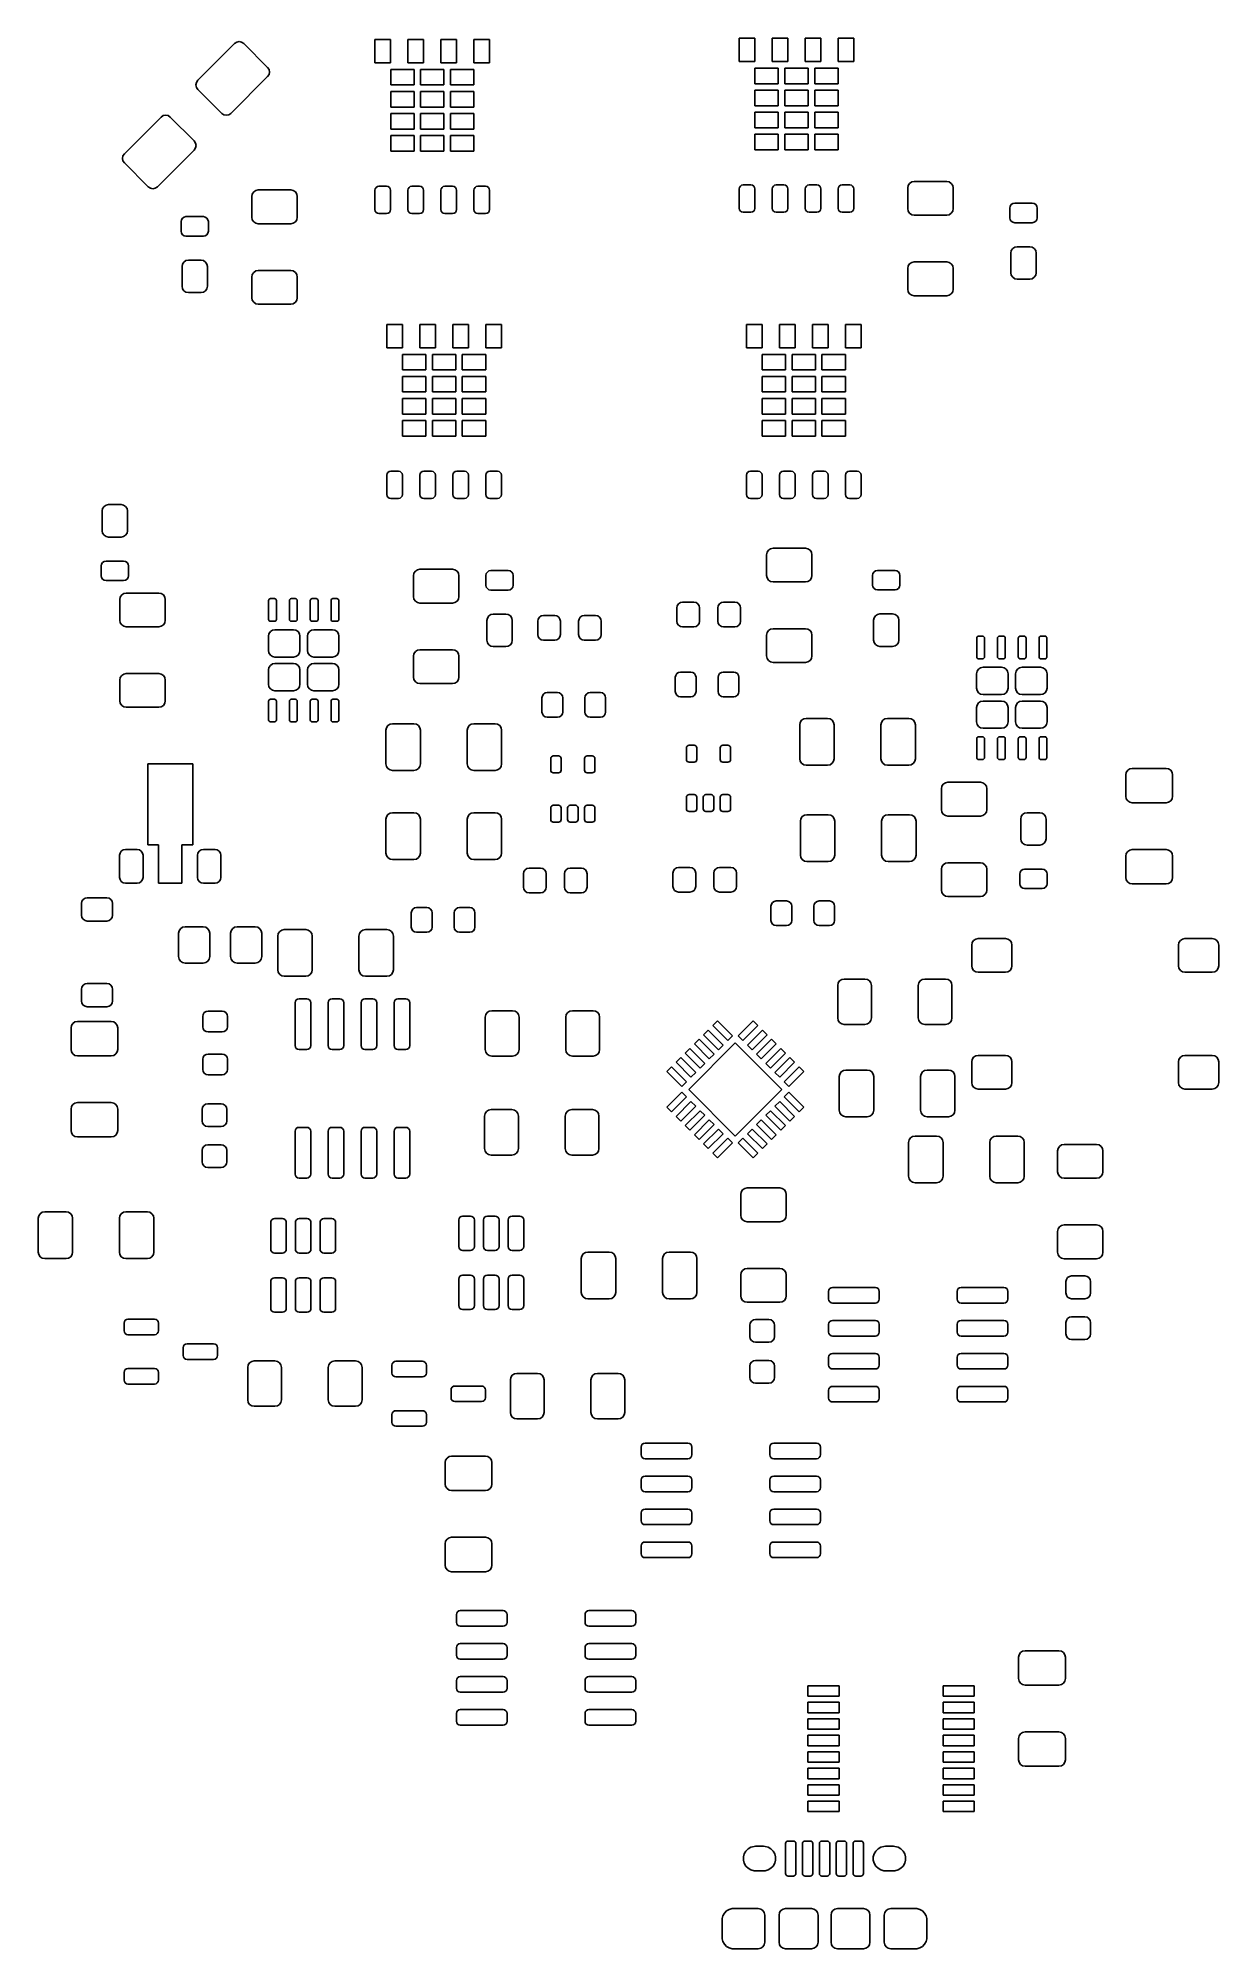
# Model space of a CAD drawing. Extents: x 4.12 to 5.91, y -4.04 to -1.14.
import ezdxf

# ---------------------------------------------------------------- set-up
doc = ezdxf.new("R2010")
doc.units = 0
doc.header["$MEASUREMENT"] = 0
doc.layers.add('BLACK', color=7, linetype='CONTINUOUS')

msp = doc.modelspace()

# ---------------------------------------------------------------- linework, layer by layer
at = {"layer": 'BLACK', "linetype": 'CONTINUOUS'}
for p, q in [((4.3588, -1.2061), (4.4145, -1.1504)), ((4.4145, -1.1504), (4.4177, -1.1483)), ((4.4177, -1.1483), (4.4214, -1.1475)), ((4.4214, -1.1475), (4.4252, -1.1483)), ((4.4252, -1.1483), (4.4284, -1.1504)), ((4.4284, -1.1504), (4.4646, -1.1866)), ((4.6272, -1.1797), (4.6272, -1.1443)), ((4.6272, -1.1443), (4.6508, -1.1443)), ((4.6508, -1.1443), (4.6508, -1.1797)), ((4.6772, -1.1797), (4.6772, -1.1443)), ((4.6772, -1.1443), (4.7008, -1.1443)), ((4.7008, -1.1443), (4.7008, -1.1797)), ((4.7272, -1.1797), (4.7272, -1.1443)), ((4.7272, -1.1443), (4.7508, -1.1443)), ((4.7508, -1.1443), (4.7508, -1.1797)), ((4.7772, -1.1797), (4.7772, -1.1443)), ((4.7772, -1.1443), (4.8008, -1.1443)), ((4.8008, -1.1443), (4.8008, -1.1797)), ((5.1792, -1.1777), (5.1792, -1.1423)), ((5.1792, -1.1423), (5.2028, -1.1423)), ((5.2028, -1.1423), (5.2028, -1.1777)), ((5.2292, -1.1777), (5.2292, -1.1423)), ((5.2292, -1.1423), (5.2528, -1.1423)), ((5.2528, -1.1423), (5.2528, -1.1777)), ((5.2792, -1.1777), (5.2792, -1.1423)), ((5.2792, -1.1423), (5.3028, -1.1423)), ((5.3028, -1.1423), (5.3028, -1.1777)), ((5.3292, -1.1777), (5.3292, -1.1423)), ((5.3292, -1.1423), (5.3528, -1.1423)), ((5.3528, -1.1423), (5.3528, -1.1777)), ((4.4646, -1.1866), (4.4667, -1.1898)), ((4.6508, -1.1797), (4.6272, -1.1797)), ((4.7008, -1.1797), (4.6772, -1.1797)), ((4.7508, -1.1797), (4.7272, -1.1797)), ((4.8008, -1.1797), (4.7772, -1.1797)), ((5.2028, -1.1777), (5.1792, -1.1777)), ((5.203, -1.2112), (5.203, -1.1876)), ((5.203, -1.1876), (5.2384, -1.1876)), ((5.2528, -1.1777), (5.2292, -1.1777)), ((5.2384, -1.1876), (5.2384, -1.2112)), ((5.2483, -1.2112), (5.2483, -1.1876)), ((5.2483, -1.1876), (5.2837, -1.1876)), ((5.3028, -1.1777), (5.2792, -1.1777)), ((5.2837, -1.1876), (5.2837, -1.2112)), ((5.2936, -1.2112), (5.2936, -1.1876)), ((5.2936, -1.1876), (5.329, -1.1876)), ((5.329, -1.1876), (5.329, -1.2112)), ((5.3528, -1.1777), (5.3292, -1.1777)), ((4.3559, -1.2131), (4.3567, -1.2093)), ((4.3567, -1.2168), (4.3559, -1.2131)), ((4.3567, -1.2093), (4.3588, -1.2061)), ((4.4646, -1.2005), (4.4089, -1.2562)), ((4.4667, -1.1973), (4.4646, -1.2005)), ((4.4667, -1.1898), (4.4675, -1.1936)), ((4.4675, -1.1936), (4.4667, -1.1973)), ((4.651, -1.2132), (4.651, -1.1896)), ((4.651, -1.1896), (4.6864, -1.1896)), ((4.6864, -1.2132), (4.651, -1.2132)), ((4.6864, -1.1896), (4.6864, -1.2132)), ((4.6963, -1.2132), (4.6963, -1.1896)), ((4.6963, -1.1896), (4.7317, -1.1896)), ((4.7317, -1.2132), (4.6963, -1.2132)), ((4.7317, -1.1896), (4.7317, -1.2132)), ((4.7416, -1.2132), (4.7416, -1.1896)), ((4.7416, -1.1896), (4.777, -1.1896)), ((4.777, -1.2132), (4.7416, -1.2132)), ((4.777, -1.1896), (4.777, -1.2132)), ((5.2384, -1.2112), (5.203, -1.2112)), ((5.2837, -1.2112), (5.2483, -1.2112)), ((5.329, -1.2112), (5.2936, -1.2112)), ((4.3588, -1.22), (4.3567, -1.2168)), ((4.395, -1.2562), (4.3588, -1.22)), ((4.651, -1.2466), (4.651, -1.223)), ((4.651, -1.223), (4.6864, -1.223)), ((4.6864, -1.223), (4.6864, -1.2466)), ((4.6963, -1.2466), (4.6963, -1.223)), ((4.6963, -1.223), (4.7317, -1.223)), ((4.7317, -1.223), (4.7317, -1.2466)), ((4.7416, -1.2466), (4.7416, -1.223)), ((4.7416, -1.223), (4.777, -1.223)), ((4.777, -1.223), (4.777, -1.2466)), ((5.203, -1.2446), (5.203, -1.221)), ((5.203, -1.221), (5.2384, -1.221)), ((5.2384, -1.2446), (5.203, -1.2446)), ((5.2384, -1.221), (5.2384, -1.2446)), ((5.2483, -1.2446), (5.2483, -1.221)), ((5.2483, -1.221), (5.2837, -1.221)), ((5.2837, -1.2446), (5.2483, -1.2446)), ((5.2837, -1.221), (5.2837, -1.2446)), ((5.2936, -1.2446), (5.2936, -1.221)), ((5.2936, -1.221), (5.329, -1.221)), ((5.329, -1.2446), (5.2936, -1.2446)), ((5.329, -1.221), (5.329, -1.2446)), ((4.2474, -1.3175), (4.3031, -1.2618)), ((4.3031, -1.2618), (4.3063, -1.2597)), ((4.3063, -1.2597), (4.3101, -1.2589)), ((4.3101, -1.2589), (4.3138, -1.2597)), ((4.3138, -1.2597), (4.317, -1.2618)), ((4.317, -1.2618), (4.3532, -1.298)), ((4.3982, -1.2583), (4.395, -1.2562)), ((4.4019, -1.2591), (4.3982, -1.2583)), ((4.4057, -1.2583), (4.4019, -1.2591)), ((4.4089, -1.2562), (4.4057, -1.2583)), ((4.6864, -1.2466), (4.651, -1.2466)), ((4.651, -1.2801), (4.651, -1.2565)), ((4.651, -1.2565), (4.6864, -1.2565)), ((4.6864, -1.2565), (4.6864, -1.2801)), ((4.7317, -1.2466), (4.6963, -1.2466)), ((4.6963, -1.2801), (4.6963, -1.2565)), ((4.6963, -1.2565), (4.7317, -1.2565)), ((4.7317, -1.2565), (4.7317, -1.2801)), ((4.777, -1.2466), (4.7416, -1.2466)), ((4.7416, -1.2801), (4.7416, -1.2565)), ((4.7416, -1.2565), (4.777, -1.2565)), ((4.777, -1.2565), (4.777, -1.2801)), ((5.203, -1.2781), (5.203, -1.2545)), ((5.203, -1.2545), (5.2384, -1.2545)), ((5.2384, -1.2545), (5.2384, -1.2781)), ((5.2483, -1.2781), (5.2483, -1.2545)), ((5.2483, -1.2545), (5.2837, -1.2545)), ((5.2837, -1.2545), (5.2837, -1.2781)), ((5.2936, -1.2781), (5.2936, -1.2545)), ((5.2936, -1.2545), (5.329, -1.2545)), ((5.329, -1.2545), (5.329, -1.2781)), ((4.3532, -1.298), (4.3553, -1.3012)), ((4.3553, -1.3012), (4.3561, -1.3049)), ((4.6864, -1.2801), (4.651, -1.2801)), ((4.651, -1.3136), (4.651, -1.29)), ((4.651, -1.29), (4.6864, -1.29)), ((4.6864, -1.29), (4.6864, -1.3136)), ((4.7317, -1.2801), (4.6963, -1.2801)), ((4.6963, -1.3136), (4.6963, -1.29)), ((4.6963, -1.29), (4.7317, -1.29)), ((4.7317, -1.29), (4.7317, -1.3136)), ((4.777, -1.2801), (4.7416, -1.2801)), ((4.7416, -1.3136), (4.7416, -1.29)), ((4.7416, -1.29), (4.777, -1.29)), ((4.777, -1.29), (4.777, -1.3136)), ((5.2384, -1.2781), (5.203, -1.2781)), ((5.203, -1.3116), (5.203, -1.288)), ((5.203, -1.288), (5.2384, -1.288)), ((5.2384, -1.288), (5.2384, -1.3116)), ((5.2837, -1.2781), (5.2483, -1.2781)), ((5.2483, -1.3116), (5.2483, -1.288)), ((5.2483, -1.288), (5.2837, -1.288)), ((5.2837, -1.288), (5.2837, -1.3116)), ((5.329, -1.2781), (5.2936, -1.2781)), ((5.2936, -1.3116), (5.2936, -1.288)), ((5.2936, -1.288), (5.329, -1.288)), ((5.329, -1.288), (5.329, -1.3116)), ((4.2445, -1.3244), (4.2453, -1.3207)), ((4.2453, -1.3282), (4.2445, -1.3244)), ((4.2453, -1.3207), (4.2474, -1.3175)), ((4.2474, -1.3314), (4.2453, -1.3282)), ((4.2836, -1.3676), (4.2474, -1.3314)), ((4.3532, -1.3119), (4.2975, -1.3676)), ((4.3553, -1.3087), (4.3532, -1.3119)), ((4.3561, -1.3049), (4.3553, -1.3087)), ((4.6864, -1.3136), (4.651, -1.3136)), ((4.7317, -1.3136), (4.6963, -1.3136)), ((4.777, -1.3136), (4.7416, -1.3136)), ((5.2384, -1.3116), (5.203, -1.3116)), ((5.2837, -1.3116), (5.2483, -1.3116)), ((5.329, -1.3116), (5.2936, -1.3116)), ((5.4374, -1.3623), (5.4406, -1.3602)), ((5.4406, -1.3602), (5.4444, -1.3594)), ((5.4444, -1.3594), (5.4936, -1.3594)), ((5.4936, -1.3594), (5.4974, -1.3602)), ((5.4974, -1.3602), (5.5006, -1.3623)), ((4.2868, -1.3697), (4.2836, -1.3676)), ((4.2906, -1.3705), (4.2868, -1.3697)), ((4.2943, -1.3697), (4.2906, -1.3705)), ((4.2975, -1.3676), (4.2943, -1.3697)), ((4.4406, -1.3822), (4.4413, -1.3785)), ((4.4406, -1.4137), (4.4406, -1.3822)), ((4.4413, -1.3785), (4.4434, -1.3753)), ((4.4434, -1.3753), (4.4466, -1.3731)), ((4.4466, -1.3731), (4.4504, -1.3724)), ((4.4504, -1.3724), (4.4996, -1.3724)), ((4.4996, -1.3724), (4.5034, -1.3731)), ((4.5034, -1.3731), (4.5066, -1.3753)), ((4.5066, -1.3753), (4.5087, -1.3785)), ((4.5087, -1.3785), (4.5094, -1.3822)), ((4.5094, -1.3822), (4.5094, -1.4137)), ((4.6272, -1.3726), (4.6276, -1.3704)), ((4.6272, -1.4022), (4.6272, -1.3726)), ((4.6276, -1.3704), (4.6289, -1.3685)), ((4.6289, -1.3685), (4.6308, -1.3672)), ((4.6308, -1.3672), (4.6331, -1.3667)), ((4.6331, -1.3667), (4.6449, -1.3667)), ((4.6449, -1.3667), (4.6472, -1.3672)), ((4.6472, -1.3672), (4.6491, -1.3685)), ((4.6491, -1.3685), (4.6504, -1.3704)), ((4.6504, -1.3704), (4.6508, -1.3726)), ((4.6508, -1.3726), (4.6508, -1.4022)), ((4.6772, -1.3726), (4.6776, -1.3704)), ((4.6772, -1.4022), (4.6772, -1.3726)), ((4.6776, -1.3704), (4.6789, -1.3685)), ((4.6789, -1.3685), (4.6808, -1.3672)), ((4.6808, -1.3672), (4.6831, -1.3667)), ((4.6831, -1.3667), (4.6949, -1.3667)), ((4.6949, -1.3667), (4.6972, -1.3672)), ((4.6972, -1.3672), (4.6991, -1.3685)), ((4.6991, -1.3685), (4.7004, -1.3704)), ((4.7004, -1.3704), (4.7008, -1.3726)), ((4.7008, -1.3726), (4.7008, -1.4022)), ((4.7272, -1.3726), (4.7276, -1.3704)), ((4.7272, -1.4022), (4.7272, -1.3726)), ((4.7276, -1.3704), (4.7289, -1.3685)), ((4.7289, -1.3685), (4.7308, -1.3672)), ((4.7308, -1.3672), (4.7331, -1.3667)), ((4.7331, -1.3667), (4.7449, -1.3667)), ((4.7449, -1.3667), (4.7472, -1.3672)), ((4.7472, -1.3672), (4.7491, -1.3685)), ((4.7491, -1.3685), (4.7504, -1.3704)), ((4.7504, -1.3704), (4.7508, -1.3726)), ((4.7508, -1.3726), (4.7508, -1.4022)), ((4.7772, -1.3726), (4.7776, -1.3704)), ((4.7772, -1.4022), (4.7772, -1.3726)), ((4.7776, -1.3704), (4.7789, -1.3685)), ((4.7789, -1.3685), (4.7808, -1.3672)), ((4.7808, -1.3672), (4.7831, -1.3667)), ((4.7831, -1.3667), (4.7949, -1.3667)), ((4.7949, -1.3667), (4.7972, -1.3672)), ((4.7972, -1.3672), (4.7991, -1.3685)), ((4.7991, -1.3685), (4.8004, -1.3704)), ((4.8004, -1.3704), (4.8008, -1.3726)), ((4.8008, -1.3726), (4.8008, -1.4022)), ((5.1792, -1.3706), (5.1796, -1.3684)), ((5.1792, -1.4002), (5.1792, -1.3706)), ((5.1796, -1.3684), (5.1809, -1.3665)), ((5.1809, -1.3665), (5.1828, -1.3652)), ((5.1828, -1.3652), (5.1851, -1.3647)), ((5.1851, -1.3647), (5.1969, -1.3647)), ((5.1969, -1.3647), (5.1992, -1.3652)), ((5.1992, -1.3652), (5.2011, -1.3665)), ((5.2011, -1.3665), (5.2024, -1.3684)), ((5.2024, -1.3684), (5.2028, -1.3706)), ((5.2028, -1.3706), (5.2028, -1.4002)), ((5.2292, -1.3706), (5.2296, -1.3684)), ((5.2292, -1.4002), (5.2292, -1.3706)), ((5.2296, -1.3684), (5.2309, -1.3665)), ((5.2309, -1.3665), (5.2328, -1.3652)), ((5.2328, -1.3652), (5.2351, -1.3647)), ((5.2351, -1.3647), (5.2469, -1.3647)), ((5.2469, -1.3647), (5.2492, -1.3652)), ((5.2492, -1.3652), (5.2511, -1.3665)), ((5.2511, -1.3665), (5.2524, -1.3684)), ((5.2524, -1.3684), (5.2528, -1.3706)), ((5.2528, -1.3706), (5.2528, -1.4002)), ((5.2792, -1.3706), (5.2796, -1.3684)), ((5.2792, -1.4002), (5.2792, -1.3706)), ((5.2796, -1.3684), (5.2809, -1.3665)), ((5.2809, -1.3665), (5.2828, -1.3652)), ((5.2828, -1.3652), (5.2851, -1.3647)), ((5.2851, -1.3647), (5.2969, -1.3647)), ((5.2969, -1.3647), (5.2992, -1.3652)), ((5.2992, -1.3652), (5.3011, -1.3665)), ((5.3011, -1.3665), (5.3024, -1.3684)), ((5.3024, -1.3684), (5.3028, -1.3706)), ((5.3028, -1.3706), (5.3028, -1.4002)), ((5.3292, -1.3706), (5.3296, -1.3684)), ((5.3292, -1.4002), (5.3292, -1.3706)), ((5.3296, -1.3684), (5.3309, -1.3665)), ((5.3309, -1.3665), (5.3328, -1.3652)), ((5.3328, -1.3652), (5.3351, -1.3647)), ((5.3351, -1.3647), (5.3469, -1.3647)), ((5.3469, -1.3647), (5.3492, -1.3652)), ((5.3492, -1.3652), (5.3511, -1.3665)), ((5.3511, -1.3665), (5.3524, -1.3684)), ((5.3524, -1.3684), (5.3528, -1.3706)), ((5.3528, -1.3706), (5.3528, -1.4002)), ((5.4346, -1.3693), (5.4353, -1.3655)), ((5.4346, -1.4007), (5.4346, -1.3693)), ((5.4353, -1.3655), (5.4374, -1.3623)), ((5.5006, -1.3623), (5.5027, -1.3655)), ((5.5027, -1.3655), (5.5034, -1.3693)), ((5.5034, -1.3693), (5.5034, -1.4007)), ((4.3333, -1.4202), (4.3339, -1.4174)), ((4.3339, -1.4174), (4.3355, -1.415)), ((4.3355, -1.415), (4.3379, -1.4134)), ((4.3379, -1.4134), (4.3407, -1.4128)), ((4.3407, -1.4128), (4.3673, -1.4128)), ((4.3673, -1.4128), (4.3701, -1.4134)), ((4.3701, -1.4134), (4.3725, -1.415)), ((4.3725, -1.415), (4.3741, -1.4174)), ((4.3741, -1.4174), (4.3747, -1.4202)), ((4.4413, -1.4175), (4.4406, -1.4137)), ((4.4434, -1.4207), (4.4413, -1.4175)), ((4.5087, -1.4175), (4.5066, -1.4207)), ((4.5094, -1.4137), (4.5087, -1.4175)), ((4.6276, -1.4044), (4.6272, -1.4022)), ((4.6289, -1.4063), (4.6276, -1.4044)), ((4.6308, -1.4076), (4.6289, -1.4063)), ((4.6331, -1.4081), (4.6308, -1.4076)), ((4.6449, -1.4081), (4.6331, -1.4081)), ((4.6472, -1.4076), (4.6449, -1.4081)), ((4.6491, -1.4063), (4.6472, -1.4076)), ((4.6504, -1.4044), (4.6491, -1.4063)), ((4.6508, -1.4022), (4.6504, -1.4044)), ((4.6776, -1.4044), (4.6772, -1.4022)), ((4.6789, -1.4063), (4.6776, -1.4044)), ((4.6808, -1.4076), (4.6789, -1.4063)), ((4.6831, -1.4081), (4.6808, -1.4076)), ((4.6949, -1.4081), (4.6831, -1.4081)), ((4.6972, -1.4076), (4.6949, -1.4081)), ((4.6991, -1.4063), (4.6972, -1.4076)), ((4.7004, -1.4044), (4.6991, -1.4063)), ((4.7008, -1.4022), (4.7004, -1.4044)), ((4.7276, -1.4044), (4.7272, -1.4022)), ((4.7289, -1.4063), (4.7276, -1.4044)), ((4.7308, -1.4076), (4.7289, -1.4063)), ((4.7331, -1.4081), (4.7308, -1.4076)), ((4.7449, -1.4081), (4.7331, -1.4081)), ((4.7472, -1.4076), (4.7449, -1.4081)), ((4.7491, -1.4063), (4.7472, -1.4076)), ((4.7504, -1.4044), (4.7491, -1.4063)), ((4.7508, -1.4022), (4.7504, -1.4044)), ((4.7776, -1.4044), (4.7772, -1.4022)), ((4.7789, -1.4063), (4.7776, -1.4044)), ((4.7808, -1.4076), (4.7789, -1.4063)), ((4.7831, -1.4081), (4.7808, -1.4076)), ((4.7949, -1.4081), (4.7831, -1.4081)), ((4.7972, -1.4076), (4.7949, -1.4081)), ((4.7991, -1.4063), (4.7972, -1.4076)), ((4.8004, -1.4044), (4.7991, -1.4063)), ((4.8008, -1.4022), (4.8004, -1.4044)), ((5.1796, -1.4024), (5.1792, -1.4002)), ((5.1809, -1.4043), (5.1796, -1.4024)), ((5.1828, -1.4056), (5.1809, -1.4043)), ((5.1851, -1.4061), (5.1828, -1.4056)), ((5.1969, -1.4061), (5.1851, -1.4061)), ((5.1992, -1.4056), (5.1969, -1.4061)), ((5.2011, -1.4043), (5.1992, -1.4056)), ((5.2024, -1.4024), (5.2011, -1.4043)), ((5.2028, -1.4002), (5.2024, -1.4024)), ((5.2296, -1.4024), (5.2292, -1.4002)), ((5.2309, -1.4043), (5.2296, -1.4024)), ((5.2328, -1.4056), (5.2309, -1.4043)), ((5.2351, -1.4061), (5.2328, -1.4056)), ((5.2469, -1.4061), (5.2351, -1.4061)), ((5.2492, -1.4056), (5.2469, -1.4061)), ((5.2511, -1.4043), (5.2492, -1.4056)), ((5.2524, -1.4024), (5.2511, -1.4043)), ((5.2528, -1.4002), (5.2524, -1.4024)), ((5.2796, -1.4024), (5.2792, -1.4002)), ((5.2809, -1.4043), (5.2796, -1.4024)), ((5.2828, -1.4056), (5.2809, -1.4043)), ((5.2851, -1.4061), (5.2828, -1.4056)), ((5.2969, -1.4061), (5.2851, -1.4061)), ((5.2992, -1.4056), (5.2969, -1.4061)), ((5.3011, -1.4043), (5.2992, -1.4056)), ((5.3024, -1.4024), (5.3011, -1.4043)), ((5.3028, -1.4002), (5.3024, -1.4024)), ((5.3296, -1.4024), (5.3292, -1.4002)), ((5.3309, -1.4043), (5.3296, -1.4024)), ((5.3328, -1.4056), (5.3309, -1.4043)), ((5.3351, -1.4061), (5.3328, -1.4056)), ((5.3469, -1.4061), (5.3351, -1.4061)), ((5.3492, -1.4056), (5.3469, -1.4061)), ((5.3511, -1.4043), (5.3492, -1.4056)), ((5.3524, -1.4024), (5.3511, -1.4043)), ((5.3528, -1.4002), (5.3524, -1.4024)), ((5.4353, -1.4045), (5.4346, -1.4007)), ((5.4374, -1.4077), (5.4353, -1.4045)), ((5.4406, -1.4098), (5.4374, -1.4077)), ((5.4444, -1.4106), (5.4406, -1.4098)), ((5.4936, -1.4106), (5.4444, -1.4106)), ((5.4974, -1.4098), (5.4936, -1.4106)), ((5.5006, -1.4077), (5.4974, -1.4098)), ((5.5027, -1.4045), (5.5006, -1.4077)), ((5.5034, -1.4007), (5.5027, -1.4045)), ((5.5893, -1.3998), (5.5899, -1.397)), ((5.5893, -1.4146), (5.5893, -1.3998)), ((5.5899, -1.4174), (5.5893, -1.4146)), ((5.5899, -1.397), (5.5915, -1.3946)), ((5.5915, -1.4198), (5.5899, -1.4174)), ((5.5915, -1.3946), (5.5939, -1.393)), ((5.5939, -1.393), (5.5967, -1.3924)), ((5.5967, -1.3924), (5.6233, -1.3924)), ((5.6233, -1.3924), (5.6261, -1.393)), ((5.6261, -1.393), (5.6285, -1.3946)), ((5.6285, -1.3946), (5.6301, -1.397)), ((5.6301, -1.4174), (5.6285, -1.4198)), ((5.6301, -1.397), (5.6307, -1.3998)), ((5.6307, -1.4146), (5.6301, -1.4174)), ((5.6307, -1.3998), (5.6307, -1.4146)), ((4.3333, -1.435), (4.3333, -1.4202)), ((4.3339, -1.4378), (4.3333, -1.435)), ((4.3355, -1.4402), (4.3339, -1.4378)), ((4.3379, -1.4418), (4.3355, -1.4402)), ((4.3407, -1.4423), (4.3379, -1.4418)), ((4.3673, -1.4423), (4.3407, -1.4423)), ((4.3701, -1.4418), (4.3673, -1.4423)), ((4.3725, -1.4402), (4.3701, -1.4418)), ((4.3741, -1.4378), (4.3725, -1.4402)), ((4.3747, -1.435), (4.3741, -1.4378)), ((4.3747, -1.4202), (4.3747, -1.435)), ((4.4466, -1.4228), (4.4434, -1.4207)), ((4.4504, -1.4236), (4.4466, -1.4228)), ((4.4996, -1.4236), (4.4504, -1.4236)), ((4.5034, -1.4228), (4.4996, -1.4236)), ((4.5066, -1.4207), (4.5034, -1.4228)), ((5.5939, -1.4214), (5.5915, -1.4198)), ((5.5967, -1.422), (5.5939, -1.4214)), ((5.6233, -1.422), (5.5967, -1.422)), ((5.6261, -1.4214), (5.6233, -1.422)), ((5.6285, -1.4198), (5.6261, -1.4214)), ((5.5908, -1.468), (5.5915, -1.4643)), ((5.5908, -1.498), (5.5908, -1.468)), ((5.5915, -1.4643), (5.5936, -1.4612)), ((5.5936, -1.4612), (5.5967, -1.4591)), ((5.5967, -1.4591), (5.6004, -1.4584)), ((5.6004, -1.4584), (5.6196, -1.4584)), ((5.6196, -1.4584), (5.6233, -1.4591)), ((5.6233, -1.4591), (5.6264, -1.4612)), ((5.6264, -1.4612), (5.6285, -1.4643)), ((5.6285, -1.4643), (5.6292, -1.468)), ((5.6292, -1.468), (5.6292, -1.498)), ((4.3348, -1.4884), (4.3355, -1.4847)), ((4.3348, -1.5184), (4.3348, -1.4884)), ((4.3355, -1.4847), (4.3376, -1.4816)), ((4.3376, -1.4816), (4.3407, -1.4795)), ((4.3407, -1.4795), (4.3444, -1.4788)), ((4.3444, -1.4788), (4.3636, -1.4788)), ((4.3636, -1.4788), (4.3673, -1.4795)), ((4.3673, -1.4795), (4.3704, -1.4816)), ((4.3704, -1.4816), (4.3725, -1.4847)), ((4.3725, -1.4847), (4.3732, -1.4884)), ((4.3732, -1.4884), (4.3732, -1.5184)), ((4.4406, -1.5043), (4.4413, -1.5005)), ((4.4406, -1.5358), (4.4406, -1.5043)), ((4.4413, -1.5005), (4.4434, -1.4973)), ((4.4434, -1.4973), (4.4466, -1.4952)), ((4.4466, -1.4952), (4.4504, -1.4944)), ((4.4504, -1.4944), (4.4996, -1.4944)), ((4.4996, -1.4944), (4.5034, -1.4952)), ((4.5034, -1.4952), (4.5066, -1.4973)), ((4.5066, -1.4973), (4.5087, -1.5005)), ((4.5087, -1.5005), (4.5094, -1.5043)), ((4.5094, -1.5043), (4.5094, -1.5358)), ((5.4346, -1.4913), (5.4353, -1.4875)), ((5.4346, -1.5228), (5.4346, -1.4913)), ((5.4353, -1.4875), (5.4374, -1.4843)), ((5.4374, -1.4843), (5.4406, -1.4822)), ((5.4406, -1.4822), (5.4444, -1.4815)), ((5.4444, -1.4815), (5.4936, -1.4815)), ((5.4936, -1.4815), (5.4974, -1.4822)), ((5.4974, -1.4822), (5.5006, -1.4843)), ((5.5006, -1.4843), (5.5027, -1.4875)), ((5.5027, -1.4875), (5.5034, -1.4913)), ((5.5034, -1.4913), (5.5034, -1.5228)), ((5.5915, -1.5017), (5.5908, -1.498)), ((5.5936, -1.5048), (5.5915, -1.5017)), ((5.5967, -1.5069), (5.5936, -1.5048)), ((5.6264, -1.5048), (5.6233, -1.5069)), ((5.6285, -1.5017), (5.6264, -1.5048)), ((5.6292, -1.498), (5.6285, -1.5017)), ((4.3355, -1.5221), (4.3348, -1.5184)), ((4.3376, -1.5252), (4.3355, -1.5221)), ((4.3407, -1.5272), (4.3376, -1.5252)), ((4.3444, -1.528), (4.3407, -1.5272)), ((4.3636, -1.528), (4.3444, -1.528)), ((4.3673, -1.5272), (4.3636, -1.528)), ((4.3704, -1.5252), (4.3673, -1.5272)), ((4.3725, -1.5221), (4.3704, -1.5252)), ((4.3732, -1.5184), (4.3725, -1.5221)), ((5.4353, -1.5266), (5.4346, -1.5228)), ((5.4374, -1.5298), (5.4353, -1.5266)), ((5.4406, -1.5319), (5.4374, -1.5298)), ((5.4444, -1.5326), (5.4406, -1.5319)), ((5.4936, -1.5326), (5.4444, -1.5326)), ((5.4974, -1.5319), (5.4936, -1.5326)), ((5.5006, -1.5298), (5.4974, -1.5319)), ((5.5027, -1.5266), (5.5006, -1.5298)), ((5.5034, -1.5228), (5.5027, -1.5266)), ((5.6004, -1.5076), (5.5967, -1.5069)), ((5.6196, -1.5076), (5.6004, -1.5076)), ((5.6233, -1.5069), (5.6196, -1.5076)), ((4.4413, -1.5395), (4.4406, -1.5358)), ((4.4434, -1.5427), (4.4413, -1.5395)), ((4.4466, -1.5449), (4.4434, -1.5427)), ((4.4504, -1.5456), (4.4466, -1.5449)), ((4.4996, -1.5456), (4.4504, -1.5456)), ((4.5034, -1.5449), (4.4996, -1.5456)), ((4.5066, -1.5427), (4.5034, -1.5449)), ((4.5087, -1.5395), (4.5066, -1.5427)), ((4.5094, -1.5358), (4.5087, -1.5395)), ((4.6452, -1.6117), (4.6452, -1.5763)), ((4.6452, -1.5763), (4.6688, -1.5763)), ((4.6688, -1.5763), (4.6688, -1.6117)), ((4.6952, -1.6117), (4.6952, -1.5763)), ((4.6952, -1.5763), (4.7188, -1.5763)), ((4.7188, -1.5763), (4.7188, -1.6117)), ((4.7452, -1.6117), (4.7452, -1.5763)), ((4.7452, -1.5763), (4.7688, -1.5763)), ((4.7688, -1.5763), (4.7688, -1.6117)), ((4.7952, -1.6117), (4.7952, -1.5763)), ((4.7952, -1.5763), (4.8188, -1.5763)), ((4.8188, -1.5763), (4.8188, -1.6117)), ((5.1902, -1.6117), (5.1902, -1.5763)), ((5.1902, -1.5763), (5.2138, -1.5763)), ((5.2138, -1.5763), (5.2138, -1.6117)), ((5.2402, -1.6117), (5.2402, -1.5763)), ((5.2402, -1.5763), (5.2638, -1.5763)), ((5.2638, -1.5763), (5.2638, -1.6117)), ((5.2902, -1.6117), (5.2902, -1.5763)), ((5.2902, -1.5763), (5.3138, -1.5763)), ((5.3138, -1.5763), (5.3138, -1.6117)), ((5.3402, -1.6117), (5.3402, -1.5763)), ((5.3402, -1.5763), (5.3638, -1.5763)), ((5.3638, -1.5763), (5.3638, -1.6117)), ((4.6688, -1.6117), (4.6452, -1.6117)), ((4.669, -1.6452), (4.669, -1.6216)), ((4.669, -1.6216), (4.7044, -1.6216)), ((4.7188, -1.6117), (4.6952, -1.6117)), ((4.7044, -1.6216), (4.7044, -1.6452)), ((4.7143, -1.6452), (4.7143, -1.6216)), ((4.7143, -1.6216), (4.7497, -1.6216)), ((4.7688, -1.6117), (4.7452, -1.6117)), ((4.7497, -1.6216), (4.7497, -1.6452)), ((4.7596, -1.6452), (4.7596, -1.6216)), ((4.7596, -1.6216), (4.795, -1.6216)), ((4.795, -1.6216), (4.795, -1.6452)), ((4.8188, -1.6117), (4.7952, -1.6117)), ((5.2138, -1.6117), (5.1902, -1.6117)), ((5.214, -1.6452), (5.214, -1.6216)), ((5.214, -1.6216), (5.2494, -1.6216)), ((5.2638, -1.6117), (5.2402, -1.6117)), ((5.2494, -1.6216), (5.2494, -1.6452)), ((5.2593, -1.6452), (5.2593, -1.6216)), ((5.2593, -1.6216), (5.2947, -1.6216)), ((5.3138, -1.6117), (5.2902, -1.6117)), ((5.2947, -1.6216), (5.2947, -1.6452)), ((5.3046, -1.6452), (5.3046, -1.6216)), ((5.3046, -1.6216), (5.34, -1.6216)), ((5.34, -1.6216), (5.34, -1.6452)), ((5.3638, -1.6117), (5.3402, -1.6117)), ((4.7044, -1.6452), (4.669, -1.6452)), ((4.7497, -1.6452), (4.7143, -1.6452)), ((4.795, -1.6452), (4.7596, -1.6452)), ((5.2494, -1.6452), (5.214, -1.6452)), ((5.2947, -1.6452), (5.2593, -1.6452)), ((5.34, -1.6452), (5.3046, -1.6452)), ((4.669, -1.6786), (4.669, -1.655)), ((4.669, -1.655), (4.7044, -1.655)), ((4.7044, -1.6786), (4.669, -1.6786)), ((4.7044, -1.655), (4.7044, -1.6786)), ((4.7143, -1.6786), (4.7143, -1.655)), ((4.7143, -1.655), (4.7497, -1.655)), ((4.7497, -1.6786), (4.7143, -1.6786)), ((4.7497, -1.655), (4.7497, -1.6786)), ((4.7596, -1.6786), (4.7596, -1.655)), ((4.7596, -1.655), (4.795, -1.655)), ((4.795, -1.6786), (4.7596, -1.6786)), ((4.795, -1.655), (4.795, -1.6786)), ((5.214, -1.6786), (5.214, -1.655)), ((5.214, -1.655), (5.2494, -1.655)), ((5.2494, -1.6786), (5.214, -1.6786)), ((5.2494, -1.655), (5.2494, -1.6786)), ((5.2593, -1.6786), (5.2593, -1.655)), ((5.2593, -1.655), (5.2947, -1.655)), ((5.2947, -1.6786), (5.2593, -1.6786)), ((5.2947, -1.655), (5.2947, -1.6786)), ((5.3046, -1.6786), (5.3046, -1.655)), ((5.3046, -1.655), (5.34, -1.655)), ((5.34, -1.6786), (5.3046, -1.6786)), ((5.34, -1.655), (5.34, -1.6786)), ((4.669, -1.7121), (4.669, -1.6885)), ((4.669, -1.6885), (4.7044, -1.6885)), ((4.7044, -1.6885), (4.7044, -1.7121)), ((4.7143, -1.7121), (4.7143, -1.6885)), ((4.7143, -1.6885), (4.7497, -1.6885)), ((4.7497, -1.6885), (4.7497, -1.7121)), ((4.7596, -1.7121), (4.7596, -1.6885)), ((4.7596, -1.6885), (4.795, -1.6885)), ((4.795, -1.6885), (4.795, -1.7121)), ((5.214, -1.7121), (5.214, -1.6885)), ((5.214, -1.6885), (5.2494, -1.6885)), ((5.2494, -1.6885), (5.2494, -1.7121)), ((5.2593, -1.7121), (5.2593, -1.6885)), ((5.2593, -1.6885), (5.2947, -1.6885)), ((5.2947, -1.6885), (5.2947, -1.7121)), ((5.3046, -1.7121), (5.3046, -1.6885)), ((5.3046, -1.6885), (5.34, -1.6885)), ((5.34, -1.6885), (5.34, -1.7121)), ((4.7044, -1.7121), (4.669, -1.7121)), ((4.669, -1.7456), (4.669, -1.722)), ((4.669, -1.722), (4.7044, -1.722)), ((4.7044, -1.722), (4.7044, -1.7456)), ((4.7497, -1.7121), (4.7143, -1.7121)), ((4.7143, -1.7456), (4.7143, -1.722)), ((4.7143, -1.722), (4.7497, -1.722)), ((4.7497, -1.722), (4.7497, -1.7456)), ((4.795, -1.7121), (4.7596, -1.7121)), ((4.7596, -1.7456), (4.7596, -1.722)), ((4.7596, -1.722), (4.795, -1.722)), ((4.795, -1.722), (4.795, -1.7456)), ((5.2494, -1.7121), (5.214, -1.7121)), ((5.214, -1.7456), (5.214, -1.722)), ((5.214, -1.722), (5.2494, -1.722)), ((5.2494, -1.722), (5.2494, -1.7456)), ((5.2947, -1.7121), (5.2593, -1.7121)), ((5.2593, -1.7456), (5.2593, -1.722)), ((5.2593, -1.722), (5.2947, -1.722)), ((5.2947, -1.722), (5.2947, -1.7456)), ((5.34, -1.7121), (5.3046, -1.7121)), ((5.3046, -1.7456), (5.3046, -1.722)), ((5.3046, -1.722), (5.34, -1.722)), ((5.34, -1.722), (5.34, -1.7456)), ((4.7044, -1.7456), (4.669, -1.7456)), ((4.7497, -1.7456), (4.7143, -1.7456)), ((4.795, -1.7456), (4.7596, -1.7456)), ((5.2494, -1.7456), (5.214, -1.7456)), ((5.2947, -1.7456), (5.2593, -1.7456)), ((5.34, -1.7456), (5.3046, -1.7456)), ((4.6452, -1.8046), (4.6456, -1.8024)), ((4.6452, -1.8342), (4.6452, -1.8046)), ((4.6456, -1.8024), (4.6469, -1.8005)), ((4.6469, -1.8005), (4.6488, -1.7992)), ((4.6488, -1.7992), (4.6511, -1.7987)), ((4.6511, -1.7987), (4.6629, -1.7987)), ((4.6629, -1.7987), (4.6652, -1.7992)), ((4.6652, -1.7992), (4.6671, -1.8005)), ((4.6671, -1.8005), (4.6684, -1.8024)), ((4.6684, -1.8024), (4.6688, -1.8046)), ((4.6688, -1.8046), (4.6688, -1.8342)), ((4.6952, -1.8046), (4.6956, -1.8024)), ((4.6952, -1.8342), (4.6952, -1.8046)), ((4.6956, -1.8024), (4.6969, -1.8005)), ((4.6969, -1.8005), (4.6988, -1.7992)), ((4.6988, -1.7992), (4.7011, -1.7987)), ((4.7011, -1.7987), (4.7129, -1.7987)), ((4.7129, -1.7987), (4.7152, -1.7992)), ((4.7152, -1.7992), (4.7171, -1.8005)), ((4.7171, -1.8005), (4.7184, -1.8024)), ((4.7184, -1.8024), (4.7188, -1.8046)), ((4.7188, -1.8046), (4.7188, -1.8342)), ((4.7452, -1.8046), (4.7456, -1.8024)), ((4.7452, -1.8342), (4.7452, -1.8046)), ((4.7456, -1.8024), (4.7469, -1.8005)), ((4.7469, -1.8005), (4.7488, -1.7992)), ((4.7488, -1.7992), (4.7511, -1.7987)), ((4.7511, -1.7987), (4.7629, -1.7987)), ((4.7629, -1.7987), (4.7652, -1.7992)), ((4.7652, -1.7992), (4.7671, -1.8005)), ((4.7671, -1.8005), (4.7684, -1.8024)), ((4.7684, -1.8024), (4.7688, -1.8046)), ((4.7688, -1.8046), (4.7688, -1.8342)), ((4.7952, -1.8046), (4.7956, -1.8024)), ((4.7952, -1.8342), (4.7952, -1.8046)), ((4.7956, -1.8024), (4.7969, -1.8005)), ((4.7969, -1.8005), (4.7988, -1.7992)), ((4.7988, -1.7992), (4.8011, -1.7987)), ((4.8011, -1.7987), (4.8129, -1.7987)), ((4.8129, -1.7987), (4.8152, -1.7992)), ((4.8152, -1.7992), (4.8171, -1.8005)), ((4.8171, -1.8005), (4.8184, -1.8024)), ((4.8184, -1.8024), (4.8188, -1.8046)), ((4.8188, -1.8046), (4.8188, -1.8342)), ((5.1902, -1.8046), (5.1906, -1.8024)), ((5.1902, -1.8342), (5.1902, -1.8046)), ((5.1906, -1.8024), (5.1919, -1.8005)), ((5.1919, -1.8005), (5.1938, -1.7992)), ((5.1938, -1.7992), (5.1961, -1.7987)), ((5.1961, -1.7987), (5.2079, -1.7987)), ((5.2079, -1.7987), (5.2102, -1.7992)), ((5.2102, -1.7992), (5.2121, -1.8005)), ((5.2121, -1.8005), (5.2134, -1.8024)), ((5.2134, -1.8024), (5.2138, -1.8046)), ((5.2138, -1.8046), (5.2138, -1.8342)), ((5.2402, -1.8046), (5.2406, -1.8024)), ((5.2402, -1.8342), (5.2402, -1.8046)), ((5.2406, -1.8024), (5.2419, -1.8005)), ((5.2419, -1.8005), (5.2438, -1.7992)), ((5.2438, -1.7992), (5.2461, -1.7987)), ((5.2461, -1.7987), (5.2579, -1.7987)), ((5.2579, -1.7987), (5.2602, -1.7992)), ((5.2602, -1.7992), (5.2621, -1.8005)), ((5.2621, -1.8005), (5.2634, -1.8024)), ((5.2634, -1.8024), (5.2638, -1.8046)), ((5.2638, -1.8046), (5.2638, -1.8342)), ((5.2902, -1.8046), (5.2906, -1.8024)), ((5.2902, -1.8342), (5.2902, -1.8046)), ((5.2906, -1.8024), (5.2919, -1.8005)), ((5.2919, -1.8005), (5.2938, -1.7992)), ((5.2938, -1.7992), (5.2961, -1.7987)), ((5.2961, -1.7987), (5.3079, -1.7987)), ((5.3079, -1.7987), (5.3102, -1.7992)), ((5.3102, -1.7992), (5.3121, -1.8005)), ((5.3121, -1.8005), (5.3134, -1.8024)), ((5.3134, -1.8024), (5.3138, -1.8046)), ((5.3138, -1.8046), (5.3138, -1.8342)), ((5.3402, -1.8046), (5.3406, -1.8024)), ((5.3402, -1.8342), (5.3402, -1.8046)), ((5.3406, -1.8024), (5.3419, -1.8005)), ((5.3419, -1.8005), (5.3438, -1.7992)), ((5.3438, -1.7992), (5.3461, -1.7987)), ((5.3461, -1.7987), (5.3579, -1.7987)), ((5.3579, -1.7987), (5.3602, -1.7992)), ((5.3602, -1.7992), (5.3621, -1.8005)), ((5.3621, -1.8005), (5.3634, -1.8024)), ((5.3634, -1.8024), (5.3638, -1.8046)), ((5.3638, -1.8046), (5.3638, -1.8342)), ((4.2145, -1.8553), (4.2166, -1.8522)), ((4.2166, -1.8522), (4.2197, -1.8501)), ((4.2197, -1.8501), (4.2234, -1.8494)), ((4.2234, -1.8494), (4.2426, -1.8494)), ((4.2426, -1.8494), (4.2463, -1.8501)), ((4.2463, -1.8501), (4.2494, -1.8522)), ((4.2494, -1.8522), (4.2515, -1.8553)), ((4.6456, -1.8364), (4.6452, -1.8342)), ((4.6469, -1.8383), (4.6456, -1.8364)), ((4.6488, -1.8396), (4.6469, -1.8383)), ((4.6511, -1.8401), (4.6488, -1.8396)), ((4.6629, -1.8401), (4.6511, -1.8401)), ((4.6652, -1.8396), (4.6629, -1.8401)), ((4.6671, -1.8383), (4.6652, -1.8396)), ((4.6684, -1.8364), (4.6671, -1.8383)), ((4.6688, -1.8342), (4.6684, -1.8364)), ((4.6956, -1.8364), (4.6952, -1.8342)), ((4.6969, -1.8383), (4.6956, -1.8364)), ((4.6988, -1.8396), (4.6969, -1.8383)), ((4.7011, -1.8401), (4.6988, -1.8396)), ((4.7129, -1.8401), (4.7011, -1.8401)), ((4.7152, -1.8396), (4.7129, -1.8401)), ((4.7171, -1.8383), (4.7152, -1.8396)), ((4.7184, -1.8364), (4.7171, -1.8383)), ((4.7188, -1.8342), (4.7184, -1.8364)), ((4.7456, -1.8364), (4.7452, -1.8342)), ((4.7469, -1.8383), (4.7456, -1.8364)), ((4.7488, -1.8396), (4.7469, -1.8383)), ((4.7511, -1.8401), (4.7488, -1.8396)), ((4.7629, -1.8401), (4.7511, -1.8401)), ((4.7652, -1.8396), (4.7629, -1.8401)), ((4.7671, -1.8383), (4.7652, -1.8396)), ((4.7684, -1.8364), (4.7671, -1.8383)), ((4.7688, -1.8342), (4.7684, -1.8364)), ((4.7956, -1.8364), (4.7952, -1.8342)), ((4.7969, -1.8383), (4.7956, -1.8364)), ((4.7988, -1.8396), (4.7969, -1.8383)), ((4.8011, -1.8401), (4.7988, -1.8396)), ((4.8129, -1.8401), (4.8011, -1.8401)), ((4.8152, -1.8396), (4.8129, -1.8401)), ((4.8171, -1.8383), (4.8152, -1.8396)), ((4.8184, -1.8364), (4.8171, -1.8383)), ((4.8188, -1.8342), (4.8184, -1.8364)), ((5.1906, -1.8364), (5.1902, -1.8342)), ((5.1919, -1.8383), (5.1906, -1.8364)), ((5.1938, -1.8396), (5.1919, -1.8383)), ((5.1961, -1.8401), (5.1938, -1.8396)), ((5.2079, -1.8401), (5.1961, -1.8401)), ((5.2102, -1.8396), (5.2079, -1.8401)), ((5.2121, -1.8383), (5.2102, -1.8396)), ((5.2134, -1.8364), (5.2121, -1.8383)), ((5.2138, -1.8342), (5.2134, -1.8364)), ((5.2406, -1.8364), (5.2402, -1.8342)), ((5.2419, -1.8383), (5.2406, -1.8364)), ((5.2438, -1.8396), (5.2419, -1.8383)), ((5.2461, -1.8401), (5.2438, -1.8396)), ((5.2579, -1.8401), (5.2461, -1.8401)), ((5.2602, -1.8396), (5.2579, -1.8401)), ((5.2621, -1.8383), (5.2602, -1.8396)), ((5.2634, -1.8364), (5.2621, -1.8383)), ((5.2638, -1.8342), (5.2634, -1.8364)), ((5.2906, -1.8364), (5.2902, -1.8342)), ((5.2919, -1.8383), (5.2906, -1.8364)), ((5.2938, -1.8396), (5.2919, -1.8383)), ((5.2961, -1.8401), (5.2938, -1.8396)), ((5.3079, -1.8401), (5.2961, -1.8401)), ((5.3102, -1.8396), (5.3079, -1.8401)), ((5.3121, -1.8383), (5.3102, -1.8396)), ((5.3134, -1.8364), (5.3121, -1.8383)), ((5.3138, -1.8342), (5.3134, -1.8364)), ((5.3406, -1.8364), (5.3402, -1.8342)), ((5.3419, -1.8383), (5.3406, -1.8364)), ((5.3438, -1.8396), (5.3419, -1.8383)), ((5.3461, -1.8401), (5.3438, -1.8396)), ((5.3579, -1.8401), (5.3461, -1.8401)), ((5.3602, -1.8396), (5.3579, -1.8401)), ((5.3621, -1.8383), (5.3602, -1.8396)), ((5.3634, -1.8364), (5.3621, -1.8383)), ((5.3638, -1.8342), (5.3634, -1.8364)), ((4.2138, -1.859), (4.2145, -1.8553)), ((4.2138, -1.889), (4.2138, -1.859)), ((4.2515, -1.8553), (4.2522, -1.859)), ((4.2522, -1.859), (4.2522, -1.889)), ((4.2145, -1.8927), (4.2138, -1.889)), ((4.2166, -1.8958), (4.2145, -1.8927)), ((4.2197, -1.8979), (4.2166, -1.8958)), ((4.2234, -1.8986), (4.2197, -1.8979)), ((4.2426, -1.8986), (4.2234, -1.8986)), ((4.2463, -1.8979), (4.2426, -1.8986)), ((4.2494, -1.8958), (4.2463, -1.8979)), ((4.2515, -1.8927), (4.2494, -1.8958)), ((4.2522, -1.889), (4.2515, -1.8927)), ((4.2123, -1.9424), (4.2129, -1.9396)), ((4.2129, -1.9396), (4.2145, -1.9372)), ((4.2145, -1.9372), (4.2169, -1.9356)), ((4.2169, -1.9356), (4.2197, -1.935)), ((4.2197, -1.935), (4.2463, -1.935)), ((4.2463, -1.935), (4.2491, -1.9356)), ((4.2491, -1.9356), (4.2515, -1.9372)), ((4.2515, -1.9372), (4.2531, -1.9396)), ((4.2531, -1.9396), (4.2537, -1.9424)), ((5.2206, -1.9253), (5.2213, -1.9215)), ((5.2206, -1.9567), (5.2206, -1.9253)), ((5.2213, -1.9215), (5.2234, -1.9183)), ((5.2234, -1.9183), (5.2266, -1.9162)), ((5.2266, -1.9162), (5.2304, -1.9154)), ((5.2304, -1.9154), (5.2796, -1.9154)), ((5.2796, -1.9154), (5.2834, -1.9162)), ((5.2834, -1.9162), (5.2866, -1.9183)), ((5.2866, -1.9183), (5.2887, -1.9215)), ((5.2887, -1.9215), (5.2894, -1.9253)), ((5.2894, -1.9253), (5.2894, -1.9567)), ((4.2123, -1.9572), (4.2123, -1.9424)), ((4.2129, -1.96), (4.2123, -1.9572)), ((4.2145, -1.9624), (4.2129, -1.96)), ((4.2169, -1.964), (4.2145, -1.9624)), ((4.2197, -1.9646), (4.2169, -1.964)), ((4.2463, -1.9646), (4.2197, -1.9646)), ((4.2491, -1.964), (4.2463, -1.9646)), ((4.2515, -1.9624), (4.2491, -1.964)), ((4.2531, -1.96), (4.2515, -1.9624)), ((4.2537, -1.9572), (4.2531, -1.96)), ((4.2537, -1.9424), (4.2537, -1.9572)), ((4.6856, -1.9573), (4.6863, -1.9535)), ((4.6856, -1.9887), (4.6856, -1.9573)), ((4.6863, -1.9535), (4.6884, -1.9503)), ((4.6884, -1.9503), (4.6916, -1.9482)), ((4.6916, -1.9482), (4.6954, -1.9474)), ((4.6954, -1.9474), (4.7446, -1.9474)), ((4.7446, -1.9474), (4.7484, -1.9482)), ((4.7484, -1.9482), (4.7516, -1.9503)), ((4.7516, -1.9503), (4.7537, -1.9535)), ((4.7537, -1.9535), (4.7544, -1.9573)), ((4.7544, -1.9573), (4.7544, -1.9887)), ((4.7953, -1.9568), (4.7959, -1.954)), ((4.7953, -1.9716), (4.7953, -1.9568)), ((4.7959, -1.954), (4.7975, -1.9516)), ((4.7975, -1.9516), (4.7999, -1.95)), ((4.7999, -1.95), (4.8027, -1.9494)), ((4.8027, -1.9494), (4.8293, -1.9494)), ((4.8293, -1.9494), (4.8321, -1.95)), ((4.8321, -1.95), (4.8345, -1.9516)), ((4.8345, -1.9516), (4.8361, -1.954)), ((4.8361, -1.954), (4.8367, -1.9568)), ((4.8367, -1.9568), (4.8367, -1.9716)), ((5.2213, -1.9605), (5.2206, -1.9567)), ((5.2234, -1.9637), (5.2213, -1.9605)), ((5.2266, -1.9658), (5.2234, -1.9637)), ((5.2304, -1.9666), (5.2266, -1.9658)), ((5.2796, -1.9666), (5.2304, -1.9666)), ((5.2834, -1.9658), (5.2796, -1.9666)), ((5.2866, -1.9637), (5.2834, -1.9658)), ((5.2887, -1.9605), (5.2866, -1.9637)), ((5.2894, -1.9567), (5.2887, -1.9605)), ((5.3813, -1.9566), (5.3819, -1.9538)), ((5.3813, -1.9714), (5.3813, -1.9566)), ((5.3819, -1.9538), (5.3835, -1.9514)), ((5.3835, -1.9514), (5.3859, -1.9498)), ((5.3859, -1.9498), (5.3887, -1.9492)), ((5.3887, -1.9492), (5.4153, -1.9492)), ((5.4153, -1.9492), (5.4181, -1.9498)), ((5.4181, -1.9498), (5.4205, -1.9514)), ((5.4205, -1.9514), (5.4221, -1.9538)), ((5.4221, -1.9538), (5.4227, -1.9566)), ((5.4227, -1.9566), (5.4227, -1.9714)), ((4.2406, -1.9933), (4.2413, -1.9895)), ((4.2406, -2.0247), (4.2406, -1.9933)), ((4.2413, -1.9895), (4.2434, -1.9863)), ((4.2434, -1.9863), (4.2466, -1.9842)), ((4.2466, -1.9842), (4.2504, -1.9834)), ((4.2504, -1.9834), (4.2996, -1.9834)), ((4.2996, -1.9834), (4.3034, -1.9842)), ((4.3034, -1.9842), (4.3066, -1.9863)), ((4.3066, -1.9863), (4.3087, -1.9895)), ((4.3087, -1.9895), (4.3094, -1.9933)), ((4.3094, -1.9933), (4.3094, -2.0247)), ((4.4661, -1.9947), (4.4663, -1.9936)), ((4.4661, -2.0233), (4.4661, -1.9947)), ((4.4663, -1.9936), (4.467, -1.9926)), ((4.467, -1.9926), (4.4679, -1.992)), ((4.4679, -1.992), (4.469, -1.9918)), ((4.469, -1.9918), (4.475, -1.9918)), ((4.475, -1.9918), (4.4761, -1.992)), ((4.4761, -1.992), (4.477, -1.9926)), ((4.477, -1.9926), (4.4777, -1.9936)), ((4.4777, -1.9936), (4.4779, -1.9947)), ((4.4779, -1.9947), (4.4779, -2.0233)), ((4.4976, -1.9947), (4.4978, -1.9936)), ((4.4976, -2.0233), (4.4976, -1.9947)), ((4.4978, -1.9936), (4.4985, -1.9926)), ((4.4985, -1.9926), (4.4994, -1.992)), ((4.4994, -1.992), (4.5005, -1.9918)), ((4.5005, -1.9918), (4.5064, -1.9918)), ((4.5064, -1.9918), (4.5076, -1.992)), ((4.5076, -1.992), (4.5085, -1.9926)), ((4.5085, -1.9926), (4.5092, -1.9936)), ((4.5092, -1.9936), (4.5094, -1.9947)), ((4.5094, -1.9947), (4.5094, -2.0233)), ((4.5291, -1.9947), (4.5293, -1.9936)), ((4.5291, -2.0233), (4.5291, -1.9947)), ((4.5293, -1.9936), (4.53, -1.9926)), ((4.53, -1.9926), (4.5309, -1.992)), ((4.5309, -1.992), (4.532, -1.9918)), ((4.532, -1.9918), (4.5379, -1.9918)), ((4.5379, -1.9918), (4.5391, -1.992)), ((4.5391, -1.992), (4.54, -1.9926)), ((4.54, -1.9926), (4.5407, -1.9936)), ((4.5407, -1.9936), (4.5409, -1.9947)), ((4.5409, -1.9947), (4.5409, -2.0233)), ((4.5606, -1.9947), (4.5608, -1.9936)), ((4.5606, -2.0233), (4.5606, -1.9947)), ((4.5608, -1.9936), (4.5614, -1.9926)), ((4.5614, -1.9926), (4.5624, -1.992)), ((4.5624, -1.992), (4.5635, -1.9918)), ((4.5635, -1.9918), (4.5694, -1.9918)), ((4.5694, -1.9918), (4.5706, -1.992)), ((4.5706, -1.992), (4.5715, -1.9926)), ((4.5715, -1.9926), (4.5722, -1.9936)), ((4.5722, -1.9936), (4.5724, -1.9947)), ((4.5724, -1.9947), (4.5724, -2.0233)), ((4.6863, -1.9925), (4.6856, -1.9887)), ((4.6884, -1.9957), (4.6863, -1.9925)), ((4.6916, -1.9978), (4.6884, -1.9957)), ((4.6954, -1.9986), (4.6916, -1.9978)), ((4.7446, -1.9986), (4.6954, -1.9986)), ((4.7484, -1.9978), (4.7446, -1.9986)), ((4.7516, -1.9957), (4.7484, -1.9978)), ((4.7537, -1.9925), (4.7516, -1.9957)), ((4.7544, -1.9887), (4.7537, -1.9925)), ((4.7959, -1.9744), (4.7953, -1.9716)), ((4.7975, -1.9768), (4.7959, -1.9744)), ((4.7999, -1.9784), (4.7975, -1.9768)), ((4.8027, -1.979), (4.7999, -1.9784)), ((4.8293, -1.979), (4.8027, -1.979)), ((4.8321, -1.9784), (4.8293, -1.979)), ((4.8345, -1.9768), (4.8321, -1.9784)), ((4.8361, -1.9744), (4.8345, -1.9768)), ((4.8367, -1.9716), (4.8361, -1.9744)), ((5.0873, -1.9998), (5.0901, -1.998)), ((5.0901, -1.998), (5.0934, -1.9973)), ((5.0934, -1.9973), (5.1106, -1.9973)), ((5.1106, -1.9973), (5.1139, -1.998)), ((5.1139, -1.998), (5.1167, -1.9998)), ((5.1493, -1.9998), (5.1521, -1.998)), ((5.1521, -1.998), (5.1554, -1.9973)), ((5.1554, -1.9973), (5.1726, -1.9973)), ((5.1726, -1.9973), (5.1759, -1.998)), ((5.1759, -1.998), (5.1787, -1.9998)), ((5.3819, -1.9742), (5.3813, -1.9714)), ((5.3835, -1.9766), (5.3819, -1.9742)), ((5.3859, -1.9782), (5.3835, -1.9766)), ((5.3887, -1.9788), (5.3859, -1.9782)), ((5.4153, -1.9788), (5.3887, -1.9788)), ((5.4181, -1.9782), (5.4153, -1.9788)), ((5.4205, -1.9766), (5.4181, -1.9782)), ((5.4221, -1.9742), (5.4205, -1.9766)), ((5.4227, -1.9714), (5.4221, -1.9742)), ((4.2413, -2.0285), (4.2406, -2.0247)), ((4.3094, -2.0247), (4.3087, -2.0285)), ((4.4663, -2.0244), (4.4661, -2.0233)), ((4.467, -2.0254), (4.4663, -2.0244)), ((4.4679, -2.026), (4.467, -2.0254)), ((4.469, -2.0262), (4.4679, -2.026)), ((4.475, -2.0262), (4.469, -2.0262)), ((4.4761, -2.026), (4.475, -2.0262)), ((4.477, -2.0254), (4.4761, -2.026)), ((4.4777, -2.0244), (4.477, -2.0254)), ((4.4779, -2.0233), (4.4777, -2.0244)), ((4.4978, -2.0244), (4.4976, -2.0233)), ((4.4985, -2.0254), (4.4978, -2.0244)), ((4.4994, -2.026), (4.4985, -2.0254)), ((4.5005, -2.0262), (4.4994, -2.026)), ((4.5064, -2.0262), (4.5005, -2.0262)), ((4.5076, -2.026), (4.5064, -2.0262)), ((4.5085, -2.0254), (4.5076, -2.026)), ((4.5092, -2.0244), (4.5085, -2.0254)), ((4.5094, -2.0233), (4.5092, -2.0244)), ((4.5293, -2.0244), (4.5291, -2.0233)), ((4.53, -2.0254), (4.5293, -2.0244)), ((4.5309, -2.026), (4.53, -2.0254)), ((4.532, -2.0262), (4.5309, -2.026)), ((4.5379, -2.0262), (4.532, -2.0262)), ((4.5391, -2.026), (4.5379, -2.0262)), ((4.54, -2.0254), (4.5391, -2.026)), ((4.5407, -2.0244), (4.54, -2.0254)), ((4.5409, -2.0233), (4.5407, -2.0244)), ((4.5608, -2.0244), (4.5606, -2.0233)), ((4.5614, -2.0254), (4.5608, -2.0244)), ((4.5624, -2.026), (4.5614, -2.0254)), ((4.5635, -2.0262), (4.5624, -2.026)), ((4.5694, -2.0262), (4.5635, -2.0262)), ((4.5706, -2.026), (4.5694, -2.0262)), ((4.5715, -2.0254), (4.5706, -2.026)), ((4.5722, -2.0244), (4.5715, -2.0254)), ((4.5724, -2.0233), (4.5722, -2.0244)), ((4.7968, -2.025), (4.7975, -2.0213)), ((4.7968, -2.055), (4.7968, -2.025)), ((4.7975, -2.0213), (4.7996, -2.0182)), ((4.7996, -2.0182), (4.8027, -2.0161)), ((4.8027, -2.0161), (4.8064, -2.0154)), ((4.8064, -2.0154), (4.8256, -2.0154)), ((4.8256, -2.0154), (4.8293, -2.0161)), ((4.8293, -2.0161), (4.8324, -2.0182)), ((4.8324, -2.0182), (4.8345, -2.0213)), ((4.8345, -2.0213), (4.8352, -2.025)), ((4.8352, -2.025), (4.8352, -2.055)), ((4.8738, -2.0261), (4.8744, -2.0228)), ((4.8738, -2.0463), (4.8738, -2.0261)), ((4.8744, -2.0228), (4.8763, -2.0201)), ((4.8763, -2.0201), (4.8791, -2.0182)), ((4.8791, -2.0182), (4.8824, -2.0175)), ((4.8824, -2.0175), (4.8996, -2.0175)), ((4.8996, -2.0175), (4.9029, -2.0182)), ((4.9029, -2.0182), (4.9057, -2.0201)), ((4.9057, -2.0201), (4.9076, -2.0228)), ((4.9076, -2.0228), (4.9082, -2.0261)), ((4.9082, -2.0261), (4.9082, -2.0463)), ((4.9358, -2.0261), (4.9364, -2.0228)), ((4.9358, -2.0463), (4.9358, -2.0261)), ((4.9364, -2.0228), (4.9383, -2.0201)), ((4.9383, -2.0201), (4.9411, -2.0182)), ((4.9411, -2.0182), (4.9444, -2.0175)), ((4.9444, -2.0175), (4.9616, -2.0175)), ((4.9616, -2.0175), (4.9649, -2.0182)), ((4.9649, -2.0182), (4.9677, -2.0201)), ((4.9677, -2.0201), (4.9696, -2.0228)), ((4.9696, -2.0228), (4.9702, -2.0261)), ((4.9702, -2.0261), (4.9702, -2.0463)), ((5.0848, -2.0059), (5.0854, -2.0026)), ((5.0848, -2.0261), (5.0848, -2.0059)), ((5.0854, -2.0294), (5.0848, -2.0261)), ((5.0854, -2.0026), (5.0873, -1.9998)), ((5.1167, -1.9998), (5.1186, -2.0026)), ((5.1186, -2.0026), (5.1192, -2.0059)), ((5.1192, -2.0261), (5.1186, -2.0294)), ((5.1192, -2.0059), (5.1192, -2.0261)), ((5.1468, -2.0059), (5.1474, -2.0026)), ((5.1468, -2.0261), (5.1468, -2.0059)), ((5.1474, -2.0294), (5.1468, -2.0261)), ((5.1474, -2.0026), (5.1493, -1.9998)), ((5.1787, -1.9998), (5.1806, -2.0026)), ((5.1806, -2.0026), (5.1812, -2.0059)), ((5.1812, -2.0261), (5.1806, -2.0294)), ((5.1812, -2.0059), (5.1812, -2.0261)), ((5.3828, -2.0248), (5.3835, -2.0211)), ((5.3828, -2.0548), (5.3828, -2.0248)), ((5.3835, -2.0211), (5.3856, -2.018)), ((5.3856, -2.018), (5.3887, -2.0159)), ((5.3887, -2.0159), (5.3924, -2.0152)), ((5.3924, -2.0152), (5.4116, -2.0152)), ((5.4116, -2.0152), (5.4153, -2.0159)), ((5.4153, -2.0159), (5.4184, -2.018)), ((5.4184, -2.018), (5.4205, -2.0211)), ((5.4205, -2.0211), (5.4212, -2.0248)), ((5.4212, -2.0248), (5.4212, -2.0548)), ((4.2434, -2.0317), (4.2413, -2.0285)), ((4.2466, -2.0338), (4.2434, -2.0317)), ((4.2504, -2.0346), (4.2466, -2.0338)), ((4.2996, -2.0346), (4.2504, -2.0346)), ((4.3034, -2.0338), (4.2996, -2.0346)), ((4.3066, -2.0317), (4.3034, -2.0338)), ((4.3087, -2.0285), (4.3066, -2.0317)), ((4.4659, -2.0489), (4.4666, -2.0451)), ((4.4659, -2.0705), (4.4659, -2.0489)), ((4.4666, -2.0451), (4.4688, -2.0419)), ((4.4688, -2.0419), (4.472, -2.0398)), ((4.472, -2.0398), (4.4757, -2.039)), ((4.4757, -2.039), (4.5037, -2.039)), ((4.5037, -2.039), (4.5075, -2.0398)), ((4.5075, -2.0398), (4.5107, -2.0419)), ((4.5107, -2.0419), (4.5128, -2.0451)), ((4.5128, -2.0451), (4.5135, -2.0489)), ((4.5135, -2.0489), (4.5135, -2.0705)), ((4.525, -2.0489), (4.5257, -2.0451)), ((4.525, -2.0705), (4.525, -2.0489)), ((4.5257, -2.0451), (4.5278, -2.0419)), ((4.5278, -2.0419), (4.531, -2.0398)), ((4.531, -2.0398), (4.5348, -2.039)), ((4.5348, -2.039), (4.5627, -2.039)), ((4.5627, -2.039), (4.5665, -2.0398)), ((4.5665, -2.0398), (4.5697, -2.0419)), ((4.5697, -2.0419), (4.5718, -2.0451)), ((4.5718, -2.0451), (4.5726, -2.0489)), ((4.5726, -2.0489), (4.5726, -2.0705)), ((4.7975, -2.0587), (4.7968, -2.055)), ((4.8352, -2.055), (4.8345, -2.0587)), ((4.8744, -2.0496), (4.8738, -2.0463)), ((4.8763, -2.0524), (4.8744, -2.0496)), ((4.8791, -2.0543), (4.8763, -2.0524)), ((4.8824, -2.0549), (4.8791, -2.0543)), ((4.8996, -2.0549), (4.8824, -2.0549)), ((4.9029, -2.0543), (4.8996, -2.0549)), ((4.9057, -2.0524), (4.9029, -2.0543)), ((4.9076, -2.0496), (4.9057, -2.0524)), ((4.9082, -2.0463), (4.9076, -2.0496)), ((4.9364, -2.0496), (4.9358, -2.0463)), ((4.9383, -2.0524), (4.9364, -2.0496)), ((4.9411, -2.0543), (4.9383, -2.0524)), ((4.9444, -2.0549), (4.9411, -2.0543)), ((4.9616, -2.0549), (4.9444, -2.0549)), ((4.9649, -2.0543), (4.9616, -2.0549)), ((4.9677, -2.0524), (4.9649, -2.0543)), ((4.9696, -2.0496), (4.9677, -2.0524)), ((4.9702, -2.0463), (4.9696, -2.0496)), ((5.0873, -2.0322), (5.0854, -2.0294)), ((5.0901, -2.034), (5.0873, -2.0322)), ((5.0934, -2.0347), (5.0901, -2.034)), ((5.1106, -2.0347), (5.0934, -2.0347)), ((5.1139, -2.034), (5.1106, -2.0347)), ((5.1167, -2.0322), (5.1139, -2.034)), ((5.1186, -2.0294), (5.1167, -2.0322)), ((5.1493, -2.0322), (5.1474, -2.0294)), ((5.1521, -2.034), (5.1493, -2.0322)), ((5.1554, -2.0347), (5.1521, -2.034)), ((5.1726, -2.0347), (5.1554, -2.0347)), ((5.1759, -2.034), (5.1726, -2.0347)), ((5.1787, -2.0322), (5.1759, -2.034)), ((5.1806, -2.0294), (5.1787, -2.0322)), ((5.2206, -2.0473), (5.2213, -2.0435)), ((5.2206, -2.0788), (5.2206, -2.0473)), ((5.2213, -2.0435), (5.2234, -2.0403)), ((5.2234, -2.0403), (5.2266, -2.0382)), ((5.2266, -2.0382), (5.2304, -2.0375)), ((5.2304, -2.0375), (5.2796, -2.0375)), ((5.2796, -2.0375), (5.2834, -2.0382)), ((5.2834, -2.0382), (5.2866, -2.0403)), ((5.2866, -2.0403), (5.2887, -2.0435)), ((5.2887, -2.0435), (5.2894, -2.0473)), ((5.2894, -2.0473), (5.2894, -2.0788)), ((5.3835, -2.0585), (5.3828, -2.0548)), ((5.4212, -2.0548), (5.4205, -2.0585)), ((5.5391, -2.0517), (5.5393, -2.0506)), ((5.5391, -2.0803), (5.5391, -2.0517)), ((5.5393, -2.0506), (5.54, -2.0496)), ((5.54, -2.0496), (5.5409, -2.049)), ((5.5409, -2.049), (5.542, -2.0488)), ((5.542, -2.0488), (5.548, -2.0488)), ((5.548, -2.0488), (5.5491, -2.049)), ((5.5491, -2.049), (5.55, -2.0496)), ((5.55, -2.0496), (5.5507, -2.0506)), ((5.5507, -2.0506), (5.5509, -2.0517)), ((5.5509, -2.0517), (5.5509, -2.0803)), ((5.5706, -2.0517), (5.5708, -2.0506)), ((5.5706, -2.0803), (5.5706, -2.0517)), ((5.5708, -2.0506), (5.5715, -2.0496)), ((5.5715, -2.0496), (5.5724, -2.049)), ((5.5724, -2.049), (5.5735, -2.0488)), ((5.5735, -2.0488), (5.5794, -2.0488)), ((5.5794, -2.0488), (5.5806, -2.049)), ((5.5806, -2.049), (5.5815, -2.0496)), ((5.5815, -2.0496), (5.5822, -2.0506)), ((5.5822, -2.0506), (5.5824, -2.0517)), ((5.5824, -2.0517), (5.5824, -2.0803)), ((5.6021, -2.0517), (5.6023, -2.0506)), ((5.6021, -2.0803), (5.6021, -2.0517)), ((5.6023, -2.0506), (5.603, -2.0496)), ((5.603, -2.0496), (5.6039, -2.049)), ((5.6039, -2.049), (5.605, -2.0488)), ((5.605, -2.0488), (5.6109, -2.0488)), ((5.6109, -2.0488), (5.6121, -2.049)), ((5.6121, -2.049), (5.613, -2.0496)), ((5.613, -2.0496), (5.6137, -2.0506)), ((5.6137, -2.0506), (5.6139, -2.0517)), ((5.6139, -2.0517), (5.6139, -2.0803)), ((5.6336, -2.0517), (5.6338, -2.0506)), ((5.6336, -2.0803), (5.6336, -2.0517)), ((5.6338, -2.0506), (5.6344, -2.0496)), ((5.6344, -2.0496), (5.6354, -2.049)), ((5.6354, -2.049), (5.6365, -2.0488)), ((5.6365, -2.0488), (5.6424, -2.0488)), ((5.6424, -2.0488), (5.6436, -2.049)), ((5.6436, -2.049), (5.6445, -2.0496)), ((5.6445, -2.0496), (5.6452, -2.0506)), ((5.6452, -2.0506), (5.6454, -2.0517)), ((5.6454, -2.0517), (5.6454, -2.0803)), ((4.4666, -2.0743), (4.4659, -2.0705)), ((4.4688, -2.0775), (4.4666, -2.0743)), ((4.472, -2.0796), (4.4688, -2.0775)), ((4.4757, -2.0804), (4.472, -2.0796)), ((4.5037, -2.0804), (4.4757, -2.0804)), ((4.5075, -2.0796), (4.5037, -2.0804)), ((4.5107, -2.0775), (4.5075, -2.0796)), ((4.5128, -2.0743), (4.5107, -2.0775)), ((4.5135, -2.0705), (4.5128, -2.0743)), ((4.5257, -2.0743), (4.525, -2.0705)), ((4.5278, -2.0775), (4.5257, -2.0743)), ((4.531, -2.0796), (4.5278, -2.0775)), ((4.5348, -2.0804), (4.531, -2.0796)), ((4.5627, -2.0804), (4.5348, -2.0804)), ((4.5665, -2.0796), (4.5627, -2.0804)), ((4.5697, -2.0775), (4.5665, -2.0796)), ((4.5718, -2.0743), (4.5697, -2.0775)), ((4.5726, -2.0705), (4.5718, -2.0743)), ((4.6856, -2.0793), (4.6863, -2.0755)), ((4.6856, -2.1108), (4.6856, -2.0793)), ((4.6863, -2.0755), (4.6884, -2.0723)), ((4.6884, -2.0723), (4.6916, -2.0702)), ((4.6916, -2.0702), (4.6954, -2.0695)), ((4.6954, -2.0695), (4.7446, -2.0695)), ((4.7446, -2.0695), (4.7484, -2.0702)), ((4.7484, -2.0702), (4.7516, -2.0723)), ((4.7516, -2.0723), (4.7537, -2.0755)), ((4.7537, -2.0755), (4.7544, -2.0793)), ((4.7544, -2.0793), (4.7544, -2.1108)), ((4.7996, -2.0618), (4.7975, -2.0587)), ((4.8027, -2.0639), (4.7996, -2.0618)), ((4.8064, -2.0646), (4.8027, -2.0639)), ((4.8256, -2.0646), (4.8064, -2.0646)), ((4.8293, -2.0639), (4.8256, -2.0646)), ((4.8324, -2.0618), (4.8293, -2.0639)), ((4.8345, -2.0587), (4.8324, -2.0618)), ((5.2213, -2.0826), (5.2206, -2.0788)), ((5.2234, -2.0858), (5.2213, -2.0826)), ((5.2887, -2.0826), (5.2866, -2.0858)), ((5.2894, -2.0788), (5.2887, -2.0826)), ((5.3856, -2.0616), (5.3835, -2.0585)), ((5.3887, -2.0637), (5.3856, -2.0616)), ((5.3924, -2.0644), (5.3887, -2.0637)), ((5.4116, -2.0644), (5.3924, -2.0644)), ((5.4153, -2.0637), (5.4116, -2.0644)), ((5.4184, -2.0616), (5.4153, -2.0637)), ((5.4205, -2.0585), (5.4184, -2.0616)), ((5.5393, -2.0814), (5.5391, -2.0803)), ((5.54, -2.0824), (5.5393, -2.0814)), ((5.5409, -2.083), (5.54, -2.0824)), ((5.542, -2.0832), (5.5409, -2.083)), ((5.548, -2.0832), (5.542, -2.0832)), ((5.5491, -2.083), (5.548, -2.0832)), ((5.55, -2.0824), (5.5491, -2.083)), ((5.5507, -2.0814), (5.55, -2.0824)), ((5.5509, -2.0803), (5.5507, -2.0814)), ((5.5708, -2.0814), (5.5706, -2.0803)), ((5.5715, -2.0824), (5.5708, -2.0814)), ((5.5724, -2.083), (5.5715, -2.0824)), ((5.5735, -2.0832), (5.5724, -2.083)), ((5.5794, -2.0832), (5.5735, -2.0832)), ((5.5806, -2.083), (5.5794, -2.0832)), ((5.5815, -2.0824), (5.5806, -2.083)), ((5.5822, -2.0814), (5.5815, -2.0824)), ((5.5824, -2.0803), (5.5822, -2.0814)), ((5.6023, -2.0814), (5.6021, -2.0803)), ((5.603, -2.0824), (5.6023, -2.0814)), ((5.6039, -2.083), (5.603, -2.0824)), ((5.605, -2.0832), (5.6039, -2.083)), ((5.6109, -2.0832), (5.605, -2.0832)), ((5.6121, -2.083), (5.6109, -2.0832)), ((5.613, -2.0824), (5.6121, -2.083)), ((5.6137, -2.0814), (5.613, -2.0824)), ((5.6139, -2.0803), (5.6137, -2.0814)), ((5.6338, -2.0814), (5.6336, -2.0803)), ((5.6344, -2.0824), (5.6338, -2.0814)), ((5.6354, -2.083), (5.6344, -2.0824)), ((5.6365, -2.0832), (5.6354, -2.083)), ((5.6424, -2.0832), (5.6365, -2.0832)), ((5.6436, -2.083), (5.6424, -2.0832)), ((5.6445, -2.0824), (5.6436, -2.083)), ((5.6452, -2.0814), (5.6445, -2.0824)), ((5.6454, -2.0803), (5.6452, -2.0814)), ((4.2406, -2.1153), (4.2413, -2.1115)), ((4.2413, -2.1115), (4.2434, -2.1083)), ((4.2434, -2.1083), (4.2466, -2.1062)), ((4.2466, -2.1062), (4.2504, -2.1055)), ((4.2504, -2.1055), (4.2996, -2.1055)), ((4.2996, -2.1055), (4.3034, -2.1062)), ((4.3034, -2.1062), (4.3066, -2.1083)), ((4.3066, -2.1083), (4.3087, -2.1115)), ((4.3087, -2.1115), (4.3094, -2.1153)), ((4.4659, -2.1), (4.4666, -2.0963)), ((4.4659, -2.1217), (4.4659, -2.1)), ((4.4666, -2.0963), (4.4688, -2.0931)), ((4.4688, -2.0931), (4.472, -2.0909)), ((4.472, -2.0909), (4.4757, -2.0902)), ((4.4757, -2.0902), (4.5037, -2.0902)), ((4.5037, -2.0902), (4.5075, -2.0909)), ((4.5075, -2.0909), (4.5107, -2.0931)), ((4.5107, -2.0931), (4.5128, -2.0963)), ((4.5128, -2.0963), (4.5135, -2.1)), ((4.5135, -2.1), (4.5135, -2.1217)), ((4.525, -2.1), (4.5257, -2.0963)), ((4.525, -2.1217), (4.525, -2.1)), ((4.5257, -2.0963), (4.5278, -2.0931)), ((4.5278, -2.0931), (4.531, -2.0909)), ((4.531, -2.0909), (4.5348, -2.0902)), ((4.5348, -2.0902), (4.5627, -2.0902)), ((4.5627, -2.0902), (4.5665, -2.0909)), ((4.5665, -2.0909), (4.5697, -2.0931)), ((4.5697, -2.0931), (4.5718, -2.0963)), ((4.5718, -2.0963), (4.5726, -2.1)), ((4.5726, -2.1), (4.5726, -2.1217)), ((4.6863, -2.1146), (4.6856, -2.1108)), ((4.7544, -2.1108), (4.7537, -2.1146)), ((5.0823, -2.1112), (5.0829, -2.1082)), ((5.0823, -2.1328), (5.0823, -2.1112)), ((5.0829, -2.1082), (5.0846, -2.1056)), ((5.0846, -2.1056), (5.0871, -2.1039)), ((5.0871, -2.1039), (5.0901, -2.1033)), ((5.0901, -2.1033), (5.1059, -2.1033)), ((5.1059, -2.1033), (5.1089, -2.1039)), ((5.1089, -2.1039), (5.1114, -2.1056)), ((5.1114, -2.1056), (5.1131, -2.1082)), ((5.1131, -2.1082), (5.1137, -2.1112)), ((5.1137, -2.1112), (5.1137, -2.1328)), ((5.1472, -2.1112), (5.1478, -2.1082)), ((5.1472, -2.1328), (5.1472, -2.1112)), ((5.1478, -2.1082), (5.1495, -2.1056)), ((5.1495, -2.1056), (5.1521, -2.1039)), ((5.1521, -2.1039), (5.1551, -2.1033)), ((5.1551, -2.1033), (5.1708, -2.1033)), ((5.1708, -2.1033), (5.1738, -2.1039)), ((5.1738, -2.1039), (5.1764, -2.1056)), ((5.1764, -2.1056), (5.1781, -2.1082)), ((5.1781, -2.1082), (5.1787, -2.1112)), ((5.1787, -2.1112), (5.1787, -2.1328)), ((5.2266, -2.0879), (5.2234, -2.0858)), ((5.2304, -2.0886), (5.2266, -2.0879)), ((5.2796, -2.0886), (5.2304, -2.0886)), ((5.2834, -2.0879), (5.2796, -2.0886)), ((5.2866, -2.0858), (5.2834, -2.0879)), ((5.5389, -2.1059), (5.5396, -2.1021)), ((5.5389, -2.1275), (5.5389, -2.1059)), ((5.5396, -2.1021), (5.5418, -2.0989)), ((5.5418, -2.0989), (5.545, -2.0968)), ((5.545, -2.0968), (5.5487, -2.096)), ((5.5487, -2.096), (5.5767, -2.096)), ((5.5767, -2.096), (5.5805, -2.0968)), ((5.5805, -2.0968), (5.5837, -2.0989)), ((5.5837, -2.0989), (5.5858, -2.1021)), ((5.5858, -2.1021), (5.5865, -2.1059)), ((5.5865, -2.1059), (5.5865, -2.1275)), ((5.598, -2.1059), (5.5987, -2.1021)), ((5.598, -2.1275), (5.598, -2.1059)), ((5.5987, -2.1021), (5.6008, -2.0989)), ((5.6008, -2.0989), (5.604, -2.0968)), ((5.604, -2.0968), (5.6078, -2.096)), ((5.6078, -2.096), (5.6357, -2.096)), ((5.6357, -2.096), (5.6395, -2.0968)), ((5.6395, -2.0968), (5.6427, -2.0989)), ((5.6427, -2.0989), (5.6448, -2.1021)), ((5.6448, -2.1021), (5.6456, -2.1059)), ((5.6456, -2.1059), (5.6456, -2.1275)), ((4.2406, -2.1468), (4.2406, -2.1153)), ((4.3094, -2.1153), (4.3094, -2.1468)), ((4.4666, -2.1255), (4.4659, -2.1217)), ((4.4688, -2.1287), (4.4666, -2.1255)), ((4.472, -2.1308), (4.4688, -2.1287)), ((4.4757, -2.1315), (4.472, -2.1308)), ((4.5037, -2.1315), (4.4757, -2.1315)), ((4.5075, -2.1308), (4.5037, -2.1315)), ((4.5107, -2.1287), (4.5075, -2.1308)), ((4.5128, -2.1255), (4.5107, -2.1287)), ((4.5135, -2.1217), (4.5128, -2.1255)), ((4.5257, -2.1255), (4.525, -2.1217)), ((4.5278, -2.1287), (4.5257, -2.1255)), ((4.531, -2.1308), (4.5278, -2.1287)), ((4.5348, -2.1315), (4.531, -2.1308)), ((4.5627, -2.1315), (4.5348, -2.1315)), ((4.5665, -2.1308), (4.5627, -2.1315)), ((4.5697, -2.1287), (4.5665, -2.1308)), ((4.5718, -2.1255), (4.5697, -2.1287)), ((4.5726, -2.1217), (4.5718, -2.1255)), ((4.6884, -2.1178), (4.6863, -2.1146)), ((4.6916, -2.1199), (4.6884, -2.1178)), ((4.6954, -2.1206), (4.6916, -2.1199)), ((4.7446, -2.1206), (4.6954, -2.1206)), ((4.7484, -2.1199), (4.7446, -2.1206)), ((4.7516, -2.1178), (4.7484, -2.1199)), ((4.7537, -2.1146), (4.7516, -2.1178)), ((4.8803, -2.1422), (4.8809, -2.1392)), ((4.8803, -2.1638), (4.8803, -2.1422)), ((4.8809, -2.1392), (4.8826, -2.1366)), ((4.8826, -2.1366), (4.8852, -2.1349)), ((4.8852, -2.1349), (4.8882, -2.1343)), ((4.8882, -2.1343), (4.9039, -2.1343)), ((4.9039, -2.1343), (4.9069, -2.1349)), ((4.9069, -2.1349), (4.9095, -2.1366)), ((4.9095, -2.1366), (4.9112, -2.1392)), ((4.9112, -2.1392), (4.9118, -2.1422)), ((4.9118, -2.1422), (4.9118, -2.1638)), ((4.9453, -2.1422), (4.9459, -2.1392)), ((4.9453, -2.1638), (4.9453, -2.1422)), ((4.9459, -2.1392), (4.9476, -2.1366)), ((4.9476, -2.1366), (4.9501, -2.1349)), ((4.9501, -2.1349), (4.9531, -2.1343)), ((4.9531, -2.1343), (4.9689, -2.1343)), ((4.9689, -2.1343), (4.9719, -2.1349)), ((4.9719, -2.1349), (4.9744, -2.1366)), ((4.9744, -2.1366), (4.9761, -2.1392)), ((4.9761, -2.1392), (4.9767, -2.1422)), ((4.9767, -2.1422), (4.9767, -2.1638)), ((5.0829, -2.1358), (5.0823, -2.1328)), ((5.0846, -2.1384), (5.0829, -2.1358)), ((5.0871, -2.1401), (5.0846, -2.1384)), ((5.0901, -2.1407), (5.0871, -2.1401)), ((5.1059, -2.1407), (5.0901, -2.1407)), ((5.1089, -2.1401), (5.1059, -2.1407)), ((5.1114, -2.1384), (5.1089, -2.1401)), ((5.1131, -2.1358), (5.1114, -2.1384)), ((5.1137, -2.1328), (5.1131, -2.1358)), ((5.1478, -2.1358), (5.1472, -2.1328)), ((5.1495, -2.1384), (5.1478, -2.1358)), ((5.1521, -2.1401), (5.1495, -2.1384)), ((5.1551, -2.1407), (5.1521, -2.1401)), ((5.1708, -2.1407), (5.1551, -2.1407)), ((5.1738, -2.1401), (5.1708, -2.1407)), ((5.1764, -2.1384), (5.1738, -2.1401)), ((5.1781, -2.1358), (5.1764, -2.1384)), ((5.1787, -2.1328), (5.1781, -2.1358)), ((5.5396, -2.1313), (5.5389, -2.1275)), ((5.5418, -2.1345), (5.5396, -2.1313)), ((5.545, -2.1366), (5.5418, -2.1345)), ((5.5487, -2.1374), (5.545, -2.1366)), ((5.5767, -2.1374), (5.5487, -2.1374)), ((5.5805, -2.1366), (5.5767, -2.1374)), ((5.5837, -2.1345), (5.5805, -2.1366)), ((5.5858, -2.1313), (5.5837, -2.1345)), ((5.5865, -2.1275), (5.5858, -2.1313)), ((5.5987, -2.1313), (5.598, -2.1275)), ((5.6008, -2.1345), (5.5987, -2.1313)), ((5.604, -2.1366), (5.6008, -2.1345)), ((5.6078, -2.1374), (5.604, -2.1366)), ((5.6357, -2.1374), (5.6078, -2.1374)), ((5.6395, -2.1366), (5.6357, -2.1374)), ((5.6427, -2.1345), (5.6395, -2.1366)), ((5.6448, -2.1313), (5.6427, -2.1345)), ((5.6456, -2.1275), (5.6448, -2.1313)), ((4.2413, -2.1506), (4.2406, -2.1468)), ((4.2434, -2.1538), (4.2413, -2.1506)), ((4.2466, -2.1559), (4.2434, -2.1538)), ((4.2504, -2.1566), (4.2466, -2.1559)), ((4.2996, -2.1566), (4.2504, -2.1566)), ((4.3034, -2.1559), (4.2996, -2.1566)), ((4.3066, -2.1538), (4.3034, -2.1559)), ((4.3087, -2.1506), (4.3066, -2.1538)), ((4.3094, -2.1468), (4.3087, -2.1506)), ((4.4661, -2.1473), (4.4663, -2.1462)), ((4.4661, -2.1758), (4.4661, -2.1473)), ((4.4663, -2.1462), (4.467, -2.1452)), ((4.467, -2.1452), (4.4679, -2.1446)), ((4.4679, -2.1446), (4.469, -2.1443)), ((4.469, -2.1443), (4.475, -2.1443)), ((4.475, -2.1443), (4.4761, -2.1446)), ((4.4761, -2.1446), (4.477, -2.1452)), ((4.477, -2.1452), (4.4777, -2.1462)), ((4.4777, -2.1462), (4.4779, -2.1473)), ((4.4779, -2.1473), (4.4779, -2.1758)), ((4.4976, -2.1473), (4.4978, -2.1462)), ((4.4976, -2.1758), (4.4976, -2.1473)), ((4.4978, -2.1462), (4.4985, -2.1452)), ((4.4985, -2.1452), (4.4994, -2.1446)), ((4.4994, -2.1446), (4.5005, -2.1443)), ((4.5005, -2.1443), (4.5064, -2.1443)), ((4.5064, -2.1443), (4.5076, -2.1446)), ((4.5076, -2.1446), (4.5085, -2.1452)), ((4.5085, -2.1452), (4.5092, -2.1462)), ((4.5092, -2.1462), (4.5094, -2.1473)), ((4.5094, -2.1473), (4.5094, -2.1758)), ((4.5291, -2.1473), (4.5293, -2.1462)), ((4.5291, -2.1758), (4.5291, -2.1473)), ((4.5293, -2.1462), (4.53, -2.1452)), ((4.53, -2.1452), (4.5309, -2.1446)), ((4.5309, -2.1446), (4.532, -2.1443)), ((4.532, -2.1443), (4.5379, -2.1443)), ((4.5379, -2.1443), (4.5391, -2.1446)), ((4.5391, -2.1446), (4.54, -2.1452)), ((4.54, -2.1452), (4.5407, -2.1462)), ((4.5407, -2.1462), (4.5409, -2.1473)), ((4.5409, -2.1473), (4.5409, -2.1758)), ((4.5606, -2.1473), (4.5608, -2.1462)), ((4.5606, -2.1758), (4.5606, -2.1473)), ((4.5608, -2.1462), (4.5614, -2.1452)), ((4.5614, -2.1452), (4.5624, -2.1446)), ((4.5624, -2.1446), (4.5635, -2.1443)), ((4.5635, -2.1443), (4.5694, -2.1443)), ((4.5694, -2.1443), (4.5706, -2.1446)), ((4.5706, -2.1446), (4.5715, -2.1452)), ((4.5715, -2.1452), (4.5722, -2.1462)), ((4.5722, -2.1462), (4.5724, -2.1473)), ((4.5724, -2.1473), (4.5724, -2.1758)), ((4.8809, -2.1668), (4.8803, -2.1638)), ((4.8826, -2.1694), (4.8809, -2.1668)), ((4.8852, -2.1711), (4.8826, -2.1694)), ((4.8882, -2.1717), (4.8852, -2.1711)), ((4.9039, -2.1717), (4.8882, -2.1717)), ((4.9069, -2.1711), (4.9039, -2.1717)), ((4.9095, -2.1694), (4.9069, -2.1711)), ((4.9112, -2.1668), (4.9095, -2.1694)), ((4.9118, -2.1638), (4.9112, -2.1668)), ((4.9459, -2.1668), (4.9453, -2.1638)), ((4.9476, -2.1694), (4.9459, -2.1668)), ((4.9501, -2.1711), (4.9476, -2.1694)), ((4.9531, -2.1717), (4.9501, -2.1711)), ((4.9689, -2.1717), (4.9531, -2.1717)), ((4.9719, -2.1711), (4.9689, -2.1717)), ((4.9744, -2.1694), (4.9719, -2.1711)), ((4.9761, -2.1668), (4.9744, -2.1694)), ((4.9767, -2.1638), (4.9761, -2.1668)), ((5.5389, -2.157), (5.5396, -2.1533)), ((5.5389, -2.1787), (5.5389, -2.157)), ((5.5396, -2.1533), (5.5418, -2.1501)), ((5.5418, -2.1501), (5.545, -2.1479)), ((5.545, -2.1479), (5.5487, -2.1472)), ((5.5487, -2.1472), (5.5767, -2.1472)), ((5.5767, -2.1472), (5.5805, -2.1479)), ((5.5805, -2.1479), (5.5837, -2.1501)), ((5.5837, -2.1501), (5.5858, -2.1533)), ((5.5858, -2.1533), (5.5865, -2.157)), ((5.5865, -2.157), (5.5865, -2.1787)), ((5.598, -2.157), (5.5987, -2.1533)), ((5.598, -2.1787), (5.598, -2.157)), ((5.5987, -2.1533), (5.6008, -2.1501)), ((5.6008, -2.1501), (5.604, -2.1479)), ((5.604, -2.1479), (5.6078, -2.1472)), ((5.6078, -2.1472), (5.6357, -2.1472)), ((5.6357, -2.1472), (5.6395, -2.1479)), ((5.6395, -2.1479), (5.6427, -2.1501)), ((5.6427, -2.1501), (5.6448, -2.1533)), ((5.6448, -2.1533), (5.6456, -2.157)), ((5.6456, -2.157), (5.6456, -2.1787)), ((4.4663, -2.177), (4.4661, -2.1758)), ((4.467, -2.1779), (4.4663, -2.177)), ((4.4679, -2.1786), (4.467, -2.1779)), ((4.469, -2.1788), (4.4679, -2.1786)), ((4.475, -2.1788), (4.469, -2.1788)), ((4.4761, -2.1786), (4.475, -2.1788)), ((4.477, -2.1779), (4.4761, -2.1786)), ((4.4777, -2.177), (4.477, -2.1779)), ((4.4779, -2.1758), (4.4777, -2.177)), ((4.4978, -2.177), (4.4976, -2.1758)), ((4.4985, -2.1779), (4.4978, -2.177)), ((4.4994, -2.1786), (4.4985, -2.1779)), ((4.5005, -2.1788), (4.4994, -2.1786)), ((4.5064, -2.1788), (4.5005, -2.1788)), ((4.5076, -2.1786), (4.5064, -2.1788)), ((4.5085, -2.1779), (4.5076, -2.1786)), ((4.5092, -2.177), (4.5085, -2.1779)), ((4.5094, -2.1758), (4.5092, -2.177)), ((4.5293, -2.177), (4.5291, -2.1758)), ((4.53, -2.1779), (4.5293, -2.177)), ((4.5309, -2.1786), (4.53, -2.1779)), ((4.532, -2.1788), (4.5309, -2.1786)), ((4.5379, -2.1788), (4.532, -2.1788)), ((4.5391, -2.1786), (4.5379, -2.1788)), ((4.54, -2.1779), (4.5391, -2.1786)), ((4.5407, -2.177), (4.54, -2.1779)), ((4.5409, -2.1758), (4.5407, -2.177)), ((4.5608, -2.177), (4.5606, -2.1758)), ((4.5614, -2.1779), (4.5608, -2.177)), ((4.5624, -2.1786), (4.5614, -2.1779)), ((4.5635, -2.1788), (4.5624, -2.1786)), ((4.5694, -2.1788), (4.5635, -2.1788)), ((4.5706, -2.1786), (4.5694, -2.1788)), ((4.5715, -2.1779), (4.5706, -2.1786)), ((4.5722, -2.177), (4.5715, -2.1779)), ((4.5724, -2.1758), (4.5722, -2.177)), ((4.6439, -2.1914), (4.6446, -2.1876)), ((4.6439, -2.2426), (4.6439, -2.1914)), ((4.6446, -2.1876), (4.6468, -2.1844)), ((4.6468, -2.1844), (4.65, -2.1823)), ((4.65, -2.1823), (4.6537, -2.1816)), ((4.6537, -2.1816), (4.6862, -2.1816)), ((4.6862, -2.1816), (4.69, -2.1823)), ((4.69, -2.1823), (4.6932, -2.1844)), ((4.6932, -2.1844), (4.6953, -2.1876)), ((4.6953, -2.1876), (4.6961, -2.1914)), ((4.6961, -2.1914), (4.6961, -2.2426)), ((4.7669, -2.1914), (4.7677, -2.1876)), ((4.7669, -2.2426), (4.7669, -2.1914)), ((4.7677, -2.1876), (4.7698, -2.1844)), ((4.7698, -2.1844), (4.773, -2.1823)), ((4.773, -2.1823), (4.7768, -2.1816)), ((4.7768, -2.1816), (4.8092, -2.1816)), ((4.8092, -2.1816), (4.813, -2.1823)), ((4.813, -2.1823), (4.8162, -2.1844)), ((4.8162, -2.1844), (4.8183, -2.1876)), ((4.8183, -2.1876), (4.8191, -2.1914)), ((4.8191, -2.1914), (4.8191, -2.2426)), ((5.2709, -2.1834), (5.2716, -2.1796)), ((5.2709, -2.2346), (5.2709, -2.1834)), ((5.2716, -2.1796), (5.2738, -2.1764)), ((5.2738, -2.1764), (5.277, -2.1743)), ((5.277, -2.1743), (5.2807, -2.1736)), ((5.2807, -2.1736), (5.3132, -2.1736)), ((5.3132, -2.1736), (5.317, -2.1743)), ((5.317, -2.1743), (5.3202, -2.1764)), ((5.3202, -2.1764), (5.3223, -2.1796)), ((5.3223, -2.1796), (5.3231, -2.1834)), ((5.3231, -2.1834), (5.3231, -2.2346)), ((5.3939, -2.1834), (5.3947, -2.1796)), ((5.3939, -2.2346), (5.3939, -2.1834)), ((5.3947, -2.1796), (5.3968, -2.1764)), ((5.3968, -2.1764), (5.4, -2.1743)), ((5.4, -2.1743), (5.4038, -2.1736)), ((5.4038, -2.1736), (5.4362, -2.1736)), ((5.4362, -2.1736), (5.44, -2.1743)), ((5.44, -2.1743), (5.4432, -2.1764)), ((5.4432, -2.1764), (5.4453, -2.1796)), ((5.4453, -2.1796), (5.4461, -2.1834)), ((5.4461, -2.1834), (5.4461, -2.2346)), ((5.5396, -2.1825), (5.5389, -2.1787)), ((5.5418, -2.1857), (5.5396, -2.1825)), ((5.5409, -2.2016), (5.542, -2.2013)), ((5.545, -2.1878), (5.5418, -2.1857)), ((5.542, -2.2013), (5.548, -2.2013)), ((5.5487, -2.1885), (5.545, -2.1878)), ((5.548, -2.2013), (5.5491, -2.2016)), ((5.5767, -2.1885), (5.5487, -2.1885)), ((5.5724, -2.2016), (5.5735, -2.2013)), ((5.5735, -2.2013), (5.5794, -2.2013)), ((5.5805, -2.1878), (5.5767, -2.1885)), ((5.5794, -2.2013), (5.5806, -2.2016)), ((5.5837, -2.1857), (5.5805, -2.1878)), ((5.5858, -2.1825), (5.5837, -2.1857)), ((5.5865, -2.1787), (5.5858, -2.1825)), ((5.5987, -2.1825), (5.598, -2.1787)), ((5.6008, -2.1857), (5.5987, -2.1825)), ((5.604, -2.1878), (5.6008, -2.1857)), ((5.6039, -2.2016), (5.605, -2.2013)), ((5.6078, -2.1885), (5.604, -2.1878)), ((5.605, -2.2013), (5.6109, -2.2013)), ((5.6357, -2.1885), (5.6078, -2.1885)), ((5.6109, -2.2013), (5.6121, -2.2016)), ((5.6354, -2.2016), (5.6365, -2.2013)), ((5.6395, -2.1878), (5.6357, -2.1885)), ((5.6365, -2.2013), (5.6424, -2.2013)), ((5.6427, -2.1857), (5.6395, -2.1878)), ((5.6424, -2.2013), (5.6436, -2.2016)), ((5.6448, -2.1825), (5.6427, -2.1857)), ((5.6456, -2.1787), (5.6448, -2.1825)), ((5.0991, -2.2181), (5.0994, -2.2166)), ((5.0991, -2.2359), (5.0991, -2.2181)), ((5.0994, -2.2166), (5.1003, -2.2154)), ((5.1003, -2.2154), (5.1016, -2.2145)), ((5.1016, -2.2145), (5.1031, -2.2142)), ((5.1031, -2.2142), (5.1109, -2.2142)), ((5.1109, -2.2142), (5.1124, -2.2145)), ((5.1124, -2.2145), (5.1137, -2.2154)), ((5.1137, -2.2154), (5.1146, -2.2166)), ((5.1146, -2.2166), (5.1149, -2.2181)), ((5.1149, -2.2181), (5.1149, -2.2359)), ((5.1503, -2.2181), (5.1506, -2.2166)), ((5.1503, -2.2359), (5.1503, -2.2181)), ((5.1506, -2.2166), (5.1515, -2.2154)), ((5.1515, -2.2154), (5.1527, -2.2145)), ((5.1527, -2.2145), (5.1542, -2.2142)), ((5.1542, -2.2142), (5.1621, -2.2142)), ((5.1621, -2.2142), (5.1636, -2.2145)), ((5.1636, -2.2145), (5.1649, -2.2154)), ((5.1649, -2.2154), (5.1658, -2.2166)), ((5.1658, -2.2166), (5.1661, -2.2181)), ((5.1661, -2.2181), (5.1661, -2.2359)), ((5.5391, -2.2043), (5.5393, -2.2032)), ((5.5391, -2.2328), (5.5391, -2.2043)), ((5.5393, -2.2032), (5.54, -2.2022)), ((5.54, -2.2022), (5.5409, -2.2016)), ((5.5491, -2.2016), (5.55, -2.2022)), ((5.55, -2.2022), (5.5507, -2.2032)), ((5.5507, -2.2032), (5.5509, -2.2043)), ((5.5509, -2.2043), (5.5509, -2.2328)), ((5.5706, -2.2043), (5.5708, -2.2032)), ((5.5706, -2.2328), (5.5706, -2.2043)), ((5.5708, -2.2032), (5.5715, -2.2022)), ((5.5715, -2.2022), (5.5724, -2.2016)), ((5.5806, -2.2016), (5.5815, -2.2022)), ((5.5815, -2.2022), (5.5822, -2.2032)), ((5.5822, -2.2032), (5.5824, -2.2043)), ((5.5824, -2.2043), (5.5824, -2.2328)), ((5.6021, -2.2043), (5.6023, -2.2032)), ((5.6021, -2.2328), (5.6021, -2.2043)), ((5.6023, -2.2032), (5.603, -2.2022)), ((5.603, -2.2022), (5.6039, -2.2016)), ((5.6121, -2.2016), (5.613, -2.2022)), ((5.613, -2.2022), (5.6137, -2.2032)), ((5.6137, -2.2032), (5.6139, -2.2043)), ((5.6139, -2.2043), (5.6139, -2.2328)), ((5.6336, -2.2043), (5.6338, -2.2032)), ((5.6336, -2.2328), (5.6336, -2.2043)), ((5.6338, -2.2032), (5.6344, -2.2022)), ((5.6344, -2.2022), (5.6354, -2.2016)), ((5.6436, -2.2016), (5.6445, -2.2022)), ((5.6445, -2.2022), (5.6452, -2.2032)), ((5.6452, -2.2032), (5.6454, -2.2043)), ((5.6454, -2.2043), (5.6454, -2.2328)), ((4.2829, -2.3653), (4.2829, -2.2423)), ((4.2829, -2.2423), (4.3511, -2.2423)), ((4.3511, -2.2423), (4.3511, -2.3653)), ((4.6446, -2.2464), (4.6439, -2.2426)), ((4.6468, -2.2496), (4.6446, -2.2464)), ((4.65, -2.2517), (4.6468, -2.2496)), ((4.6537, -2.2524), (4.65, -2.2517)), ((4.6862, -2.2524), (4.6537, -2.2524)), ((4.69, -2.2517), (4.6862, -2.2524)), ((4.6932, -2.2496), (4.69, -2.2517)), ((4.6953, -2.2464), (4.6932, -2.2496)), ((4.6961, -2.2426), (4.6953, -2.2464)), ((4.7677, -2.2464), (4.7669, -2.2426)), ((4.7698, -2.2496), (4.7677, -2.2464)), ((4.773, -2.2517), (4.7698, -2.2496)), ((4.7768, -2.2524), (4.773, -2.2517)), ((4.8092, -2.2524), (4.7768, -2.2524)), ((4.813, -2.2517), (4.8092, -2.2524)), ((4.8162, -2.2496), (4.813, -2.2517)), ((4.8183, -2.2464), (4.8162, -2.2496)), ((4.8191, -2.2426), (4.8183, -2.2464)), ((4.8936, -2.2344), (4.8939, -2.2329)), ((4.8936, -2.2521), (4.8936, -2.2344)), ((4.8939, -2.2536), (4.8936, -2.2521)), ((4.8939, -2.2329), (4.8947, -2.2316)), ((4.8947, -2.2549), (4.8939, -2.2536)), ((4.8947, -2.2316), (4.896, -2.2307)), ((4.896, -2.2557), (4.8947, -2.2549)), ((4.896, -2.2307), (4.8975, -2.2304)), ((4.8975, -2.256), (4.896, -2.2557)), ((4.8975, -2.2304), (4.9054, -2.2304)), ((4.9054, -2.256), (4.8975, -2.256)), ((4.9054, -2.2304), (4.9069, -2.2307)), ((4.9069, -2.2557), (4.9054, -2.256)), ((4.9069, -2.2307), (4.9082, -2.2316)), ((4.9082, -2.2549), (4.9069, -2.2557)), ((4.9082, -2.2316), (4.909, -2.2329)), ((4.909, -2.2536), (4.9082, -2.2549)), ((4.909, -2.2329), (4.9093, -2.2344)), ((4.9093, -2.2521), (4.909, -2.2536)), ((4.9093, -2.2344), (4.9093, -2.2521)), ((4.9448, -2.2344), (4.9451, -2.2329)), ((4.9448, -2.2521), (4.9448, -2.2344)), ((4.9451, -2.2536), (4.9448, -2.2521)), ((4.9451, -2.2329), (4.9459, -2.2316)), ((4.9459, -2.2549), (4.9451, -2.2536)), ((4.9459, -2.2316), (4.9472, -2.2307)), ((4.9472, -2.2557), (4.9459, -2.2549)), ((4.9472, -2.2307), (4.9487, -2.2304)), ((4.9487, -2.256), (4.9472, -2.2557)), ((4.9487, -2.2304), (4.9566, -2.2304)), ((4.9566, -2.256), (4.9487, -2.256)), ((4.9566, -2.2304), (4.9581, -2.2307)), ((4.9581, -2.2557), (4.9566, -2.256)), ((4.9581, -2.2307), (4.9594, -2.2316)), ((4.9594, -2.2549), (4.9581, -2.2557)), ((4.9594, -2.2316), (4.9602, -2.2329)), ((4.9602, -2.2536), (4.9594, -2.2549)), ((4.9602, -2.2329), (4.9605, -2.2344)), ((4.9605, -2.2521), (4.9602, -2.2536)), ((4.9605, -2.2344), (4.9605, -2.2521)), ((5.0994, -2.2374), (5.0991, -2.2359)), ((5.1003, -2.2386), (5.0994, -2.2374)), ((5.1016, -2.2395), (5.1003, -2.2386)), ((5.1031, -2.2398), (5.1016, -2.2395)), ((5.1109, -2.2398), (5.1031, -2.2398)), ((5.1124, -2.2395), (5.1109, -2.2398)), ((5.1137, -2.2386), (5.1124, -2.2395)), ((5.1146, -2.2374), (5.1137, -2.2386)), ((5.1149, -2.2359), (5.1146, -2.2374)), ((5.1506, -2.2374), (5.1503, -2.2359)), ((5.1515, -2.2386), (5.1506, -2.2374)), ((5.1527, -2.2395), (5.1515, -2.2386)), ((5.1542, -2.2398), (5.1527, -2.2395)), ((5.1621, -2.2398), (5.1542, -2.2398)), ((5.1636, -2.2395), (5.1621, -2.2398)), ((5.1649, -2.2386), (5.1636, -2.2395)), ((5.1658, -2.2374), (5.1649, -2.2386)), ((5.1661, -2.2359), (5.1658, -2.2374)), ((5.2716, -2.2384), (5.2709, -2.2346)), ((5.2738, -2.2416), (5.2716, -2.2384)), ((5.277, -2.2437), (5.2738, -2.2416)), ((5.2807, -2.2444), (5.277, -2.2437)), ((5.3132, -2.2444), (5.2807, -2.2444)), ((5.317, -2.2437), (5.3132, -2.2444)), ((5.3202, -2.2416), (5.317, -2.2437)), ((5.3223, -2.2384), (5.3202, -2.2416)), ((5.3231, -2.2346), (5.3223, -2.2384)), ((5.3947, -2.2384), (5.3939, -2.2346)), ((5.3968, -2.2416), (5.3947, -2.2384)), ((5.4, -2.2437), (5.3968, -2.2416)), ((5.4038, -2.2444), (5.4, -2.2437)), ((5.4362, -2.2444), (5.4038, -2.2444)), ((5.44, -2.2437), (5.4362, -2.2444)), ((5.4432, -2.2416), (5.44, -2.2437)), ((5.4453, -2.2384), (5.4432, -2.2416)), ((5.4461, -2.2346), (5.4453, -2.2384)), ((5.5393, -2.234), (5.5391, -2.2328)), ((5.54, -2.2349), (5.5393, -2.234)), ((5.5409, -2.2356), (5.54, -2.2349)), ((5.542, -2.2358), (5.5409, -2.2356)), ((5.548, -2.2358), (5.542, -2.2358)), ((5.5491, -2.2356), (5.548, -2.2358)), ((5.55, -2.2349), (5.5491, -2.2356)), ((5.5507, -2.234), (5.55, -2.2349)), ((5.5509, -2.2328), (5.5507, -2.234)), ((5.5708, -2.234), (5.5706, -2.2328)), ((5.5715, -2.2349), (5.5708, -2.234)), ((5.5724, -2.2356), (5.5715, -2.2349)), ((5.5735, -2.2358), (5.5724, -2.2356)), ((5.5794, -2.2358), (5.5735, -2.2358)), ((5.5806, -2.2356), (5.5794, -2.2358)), ((5.5815, -2.2349), (5.5806, -2.2356)), ((5.5822, -2.234), (5.5815, -2.2349)), ((5.5824, -2.2328), (5.5822, -2.234)), ((5.6023, -2.234), (5.6021, -2.2328)), ((5.603, -2.2349), (5.6023, -2.234)), ((5.6039, -2.2356), (5.603, -2.2349)), ((5.605, -2.2358), (5.6039, -2.2356)), ((5.6109, -2.2358), (5.605, -2.2358)), ((5.6121, -2.2356), (5.6109, -2.2358)), ((5.613, -2.2349), (5.6121, -2.2356)), ((5.6137, -2.234), (5.613, -2.2349)), ((5.6139, -2.2328), (5.6137, -2.234)), ((5.6338, -2.234), (5.6336, -2.2328)), ((5.6344, -2.2349), (5.6338, -2.234)), ((5.6354, -2.2356), (5.6344, -2.2349)), ((5.6365, -2.2358), (5.6354, -2.2356)), ((5.6424, -2.2358), (5.6365, -2.2358)), ((5.6436, -2.2356), (5.6424, -2.2358)), ((5.6445, -2.2349), (5.6436, -2.2356)), ((5.6452, -2.234), (5.6445, -2.2349)), ((5.6454, -2.2328), (5.6452, -2.234)), ((5.7651, -2.2591), (5.7658, -2.2553)), ((5.7651, -2.2916), (5.7651, -2.2591)), ((5.7658, -2.2553), (5.768, -2.2522)), ((5.768, -2.2522), (5.7711, -2.25)), ((5.7711, -2.25), (5.7749, -2.2493)), ((5.7749, -2.2493), (5.8261, -2.2493)), ((5.8261, -2.2493), (5.8299, -2.25)), ((5.8299, -2.25), (5.8331, -2.2522)), ((5.8331, -2.2522), (5.8352, -2.2553)), ((5.8352, -2.2553), (5.8359, -2.2591)), ((5.8359, -2.2591), (5.8359, -2.2916)), ((5.4856, -2.2802), (5.4863, -2.2764)), ((5.4856, -2.3117), (5.4856, -2.2802)), ((5.4863, -2.2764), (5.4884, -2.2732)), ((5.4884, -2.2732), (5.4916, -2.2711)), ((5.4916, -2.2711), (5.4954, -2.2704)), ((5.4954, -2.2704), (5.5446, -2.2704)), ((5.5446, -2.2704), (5.5484, -2.2711)), ((5.5484, -2.2711), (5.5516, -2.2732)), ((5.5516, -2.2732), (5.5537, -2.2764)), ((5.5537, -2.2764), (5.5544, -2.2802)), ((5.5544, -2.2802), (5.5544, -2.3117)), ((4.65, -2.3173), (4.6537, -2.3166)), ((4.6537, -2.3166), (4.6862, -2.3166)), ((4.6862, -2.3166), (4.69, -2.3173)), ((4.773, -2.3173), (4.7768, -2.3166)), ((4.7768, -2.3166), (4.8092, -2.3166)), ((4.8092, -2.3166), (4.813, -2.3173)), ((4.8936, -2.3092), (4.8939, -2.3077)), ((4.8936, -2.3269), (4.8936, -2.3092)), ((4.8939, -2.3077), (4.8947, -2.3064)), ((4.8947, -2.3064), (4.896, -2.3055)), ((4.896, -2.3055), (4.8975, -2.3052)), ((4.8975, -2.3052), (4.9054, -2.3052)), ((4.9054, -2.3052), (4.9069, -2.3055)), ((4.9069, -2.3055), (4.9082, -2.3064)), ((4.9082, -2.3064), (4.909, -2.3077)), ((4.909, -2.3077), (4.9093, -2.3092)), ((4.9093, -2.3092), (4.9093, -2.3269)), ((4.9192, -2.3092), (4.9195, -2.3077)), ((4.9192, -2.3269), (4.9192, -2.3092)), ((4.9195, -2.3077), (4.9203, -2.3064)), ((4.9203, -2.3064), (4.9216, -2.3055)), ((4.9216, -2.3055), (4.9231, -2.3052)), ((4.9231, -2.3052), (4.931, -2.3052)), ((4.931, -2.3052), (4.9325, -2.3055)), ((4.9325, -2.3055), (4.9338, -2.3064)), ((4.9338, -2.3064), (4.9346, -2.3077)), ((4.9346, -2.3077), (4.9349, -2.3092)), ((4.9349, -2.3092), (4.9349, -2.3269)), ((4.9448, -2.3092), (4.9451, -2.3077)), ((4.9448, -2.3269), (4.9448, -2.3092)), ((4.9451, -2.3077), (4.9459, -2.3064)), ((4.9459, -2.3064), (4.9472, -2.3055)), ((4.9472, -2.3055), (4.9487, -2.3052)), ((4.9487, -2.3052), (4.9566, -2.3052)), ((4.9566, -2.3052), (4.9581, -2.3055)), ((4.9581, -2.3055), (4.9594, -2.3064)), ((4.9594, -2.3064), (4.9602, -2.3077)), ((4.9602, -2.3077), (4.9605, -2.3092)), ((4.9605, -2.3092), (4.9605, -2.3269)), ((5.0991, -2.2929), (5.0994, -2.2914)), ((5.0991, -2.3107), (5.0991, -2.2929)), ((5.0994, -2.3122), (5.0991, -2.3107)), ((5.0994, -2.2914), (5.1003, -2.2902)), ((5.1003, -2.3134), (5.0994, -2.3122)), ((5.1003, -2.2902), (5.1016, -2.2893)), ((5.1016, -2.3143), (5.1003, -2.3134)), ((5.1016, -2.2893), (5.1031, -2.289)), ((5.1031, -2.3146), (5.1016, -2.3143)), ((5.1031, -2.289), (5.1109, -2.289)), ((5.1109, -2.3146), (5.1031, -2.3146)), ((5.1109, -2.289), (5.1124, -2.2893)), ((5.1124, -2.3143), (5.1109, -2.3146)), ((5.1124, -2.2893), (5.1137, -2.2902)), ((5.1137, -2.3134), (5.1124, -2.3143)), ((5.1137, -2.2902), (5.1146, -2.2914)), ((5.1146, -2.3122), (5.1137, -2.3134)), ((5.1146, -2.2914), (5.1149, -2.2929)), ((5.1149, -2.3107), (5.1146, -2.3122)), ((5.1149, -2.2929), (5.1149, -2.3107)), ((5.1247, -2.2929), (5.125, -2.2914)), ((5.1247, -2.3107), (5.1247, -2.2929)), ((5.125, -2.3122), (5.1247, -2.3107)), ((5.125, -2.2914), (5.1259, -2.2902)), ((5.1259, -2.3134), (5.125, -2.3122)), ((5.1259, -2.2902), (5.1271, -2.2893)), ((5.1271, -2.3143), (5.1259, -2.3134)), ((5.1271, -2.2893), (5.1287, -2.289)), ((5.1287, -2.3146), (5.1271, -2.3143)), ((5.1287, -2.289), (5.1365, -2.289)), ((5.1365, -2.3146), (5.1287, -2.3146)), ((5.1365, -2.289), (5.138, -2.2893)), ((5.138, -2.3143), (5.1365, -2.3146)), ((5.138, -2.2893), (5.1393, -2.2902)), ((5.1393, -2.3134), (5.138, -2.3143)), ((5.1393, -2.2902), (5.1402, -2.2914)), ((5.1402, -2.3122), (5.1393, -2.3134)), ((5.1402, -2.2914), (5.1405, -2.2929)), ((5.1405, -2.3107), (5.1402, -2.3122)), ((5.1405, -2.2929), (5.1405, -2.3107)), ((5.1503, -2.2929), (5.1506, -2.2914)), ((5.1503, -2.3107), (5.1503, -2.2929)), ((5.1506, -2.3122), (5.1503, -2.3107)), ((5.1506, -2.2914), (5.1515, -2.2902)), ((5.1515, -2.3134), (5.1506, -2.3122)), ((5.1515, -2.2902), (5.1527, -2.2893)), ((5.1527, -2.3143), (5.1515, -2.3134)), ((5.1527, -2.2893), (5.1542, -2.289)), ((5.1542, -2.3146), (5.1527, -2.3143)), ((5.1542, -2.289), (5.1621, -2.289)), ((5.1621, -2.3146), (5.1542, -2.3146)), ((5.1621, -2.289), (5.1636, -2.2893)), ((5.1636, -2.3143), (5.1621, -2.3146)), ((5.1636, -2.2893), (5.1649, -2.2902)), ((5.1649, -2.3134), (5.1636, -2.3143)), ((5.1649, -2.2902), (5.1658, -2.2914)), ((5.1658, -2.3122), (5.1649, -2.3134)), ((5.1658, -2.2914), (5.1661, -2.2929)), ((5.1661, -2.3107), (5.1658, -2.3122)), ((5.1661, -2.2929), (5.1661, -2.3107)), ((5.4863, -2.3155), (5.4856, -2.3117)), ((5.4884, -2.3187), (5.4863, -2.3155)), ((5.5537, -2.3155), (5.5516, -2.3187)), ((5.5544, -2.3117), (5.5537, -2.3155)), ((5.6086, -2.3192), (5.6117, -2.3171)), ((5.6117, -2.3171), (5.6154, -2.3164)), ((5.6154, -2.3164), (5.6346, -2.3164)), ((5.6346, -2.3164), (5.6383, -2.3171)), ((5.6383, -2.3171), (5.6414, -2.3192)), ((5.7658, -2.2954), (5.7651, -2.2916)), ((5.768, -2.2986), (5.7658, -2.2954)), ((5.7711, -2.3007), (5.768, -2.2986)), ((5.7749, -2.3014), (5.7711, -2.3007)), ((5.8261, -2.3014), (5.7749, -2.3014)), ((5.8299, -2.3007), (5.8261, -2.3014)), ((5.8331, -2.2986), (5.8299, -2.3007)), ((5.8352, -2.2954), (5.8331, -2.2986)), ((5.8359, -2.2916), (5.8352, -2.2954)), ((4.6439, -2.3264), (4.6446, -2.3226)), ((4.6439, -2.3776), (4.6439, -2.3264)), ((4.6446, -2.3226), (4.6468, -2.3194)), ((4.6468, -2.3194), (4.65, -2.3173)), ((4.69, -2.3173), (4.6932, -2.3194)), ((4.6932, -2.3194), (4.6953, -2.3226)), ((4.6953, -2.3226), (4.6961, -2.3264)), ((4.6961, -2.3264), (4.6961, -2.3776)), ((4.7669, -2.3264), (4.7677, -2.3226)), ((4.7669, -2.3776), (4.7669, -2.3264)), ((4.7677, -2.3226), (4.7698, -2.3194)), ((4.7698, -2.3194), (4.773, -2.3173)), ((4.813, -2.3173), (4.8162, -2.3194)), ((4.8162, -2.3194), (4.8183, -2.3226)), ((4.8183, -2.3226), (4.8191, -2.3264)), ((4.8191, -2.3264), (4.8191, -2.3776)), ((4.8939, -2.3284), (4.8936, -2.3269)), ((4.8947, -2.3297), (4.8939, -2.3284)), ((4.896, -2.3305), (4.8947, -2.3297)), ((4.8975, -2.3308), (4.896, -2.3305)), ((4.9054, -2.3308), (4.8975, -2.3308)), ((4.9069, -2.3305), (4.9054, -2.3308)), ((4.9082, -2.3297), (4.9069, -2.3305)), ((4.909, -2.3284), (4.9082, -2.3297)), ((4.9093, -2.3269), (4.909, -2.3284)), ((4.9195, -2.3284), (4.9192, -2.3269)), ((4.9203, -2.3297), (4.9195, -2.3284)), ((4.9216, -2.3305), (4.9203, -2.3297)), ((4.9231, -2.3308), (4.9216, -2.3305)), ((4.931, -2.3308), (4.9231, -2.3308)), ((4.9325, -2.3305), (4.931, -2.3308)), ((4.9338, -2.3297), (4.9325, -2.3305)), ((4.9346, -2.3284), (4.9338, -2.3297)), ((4.9349, -2.3269), (4.9346, -2.3284)), ((4.9451, -2.3284), (4.9448, -2.3269)), ((4.9459, -2.3297), (4.9451, -2.3284)), ((4.9472, -2.3305), (4.9459, -2.3297)), ((4.9487, -2.3308), (4.9472, -2.3305)), ((4.9566, -2.3308), (4.9487, -2.3308)), ((4.9581, -2.3305), (4.9566, -2.3308)), ((4.9594, -2.3297), (4.9581, -2.3305)), ((4.9602, -2.3284), (4.9594, -2.3297)), ((4.9605, -2.3269), (4.9602, -2.3284)), ((5.2719, -2.3294), (5.2726, -2.3256)), ((5.2719, -2.3806), (5.2719, -2.3294)), ((5.2726, -2.3256), (5.2748, -2.3224)), ((5.2748, -2.3224), (5.278, -2.3203)), ((5.278, -2.3203), (5.2817, -2.3196)), ((5.2817, -2.3196), (5.3142, -2.3196)), ((5.3142, -2.3196), (5.318, -2.3203)), ((5.318, -2.3203), (5.3212, -2.3224)), ((5.3212, -2.3224), (5.3233, -2.3256)), ((5.3233, -2.3256), (5.3241, -2.3294)), ((5.3241, -2.3294), (5.3241, -2.3806)), ((5.3949, -2.3294), (5.3957, -2.3256)), ((5.3949, -2.3806), (5.3949, -2.3294)), ((5.3957, -2.3256), (5.3978, -2.3224)), ((5.3978, -2.3224), (5.401, -2.3203)), ((5.401, -2.3203), (5.4048, -2.3196)), ((5.4048, -2.3196), (5.4372, -2.3196)), ((5.4372, -2.3196), (5.441, -2.3203)), ((5.441, -2.3203), (5.4442, -2.3224)), ((5.4442, -2.3224), (5.4463, -2.3256)), ((5.4463, -2.3256), (5.4471, -2.3294)), ((5.4471, -2.3294), (5.4471, -2.3806)), ((5.4916, -2.3208), (5.4884, -2.3187)), ((5.4954, -2.3215), (5.4916, -2.3208)), ((5.5446, -2.3215), (5.4954, -2.3215)), ((5.5484, -2.3208), (5.5446, -2.3215)), ((5.5516, -2.3187), (5.5484, -2.3208)), ((5.6058, -2.326), (5.6065, -2.3223)), ((5.6058, -2.356), (5.6058, -2.326)), ((5.6065, -2.3223), (5.6086, -2.3192)), ((5.6414, -2.3192), (5.6435, -2.3223)), ((5.6435, -2.3223), (5.6442, -2.326)), ((5.6442, -2.326), (5.6442, -2.356)), ((4.2409, -2.3776), (4.2428, -2.3748)), ((4.2428, -2.3748), (4.2457, -2.3729)), ((4.2457, -2.3729), (4.2491, -2.3722)), ((4.2491, -2.3722), (4.2668, -2.3722)), ((4.2668, -2.3722), (4.2702, -2.3729)), ((4.2702, -2.3729), (4.2731, -2.3748)), ((4.2731, -2.3748), (4.275, -2.3776)), ((4.2993, -2.3653), (4.2829, -2.3653)), ((4.2993, -2.4234), (4.2993, -2.3653)), ((4.3511, -2.3653), (4.3347, -2.3653)), ((4.3347, -2.3653), (4.3347, -2.4234)), ((4.359, -2.3776), (4.3609, -2.3748)), ((4.3609, -2.3748), (4.3638, -2.3729)), ((4.3638, -2.3729), (4.3672, -2.3722)), ((4.3672, -2.3722), (4.3849, -2.3722)), ((4.3849, -2.3722), (4.3883, -2.3729)), ((4.3883, -2.3729), (4.3912, -2.3748)), ((4.3912, -2.3748), (4.3931, -2.3776)), ((5.6065, -2.3597), (5.6058, -2.356)), ((5.6086, -2.3628), (5.6065, -2.3597)), ((5.6117, -2.3649), (5.6086, -2.3628)), ((5.6154, -2.3656), (5.6117, -2.3649)), ((5.6346, -2.3656), (5.6154, -2.3656)), ((5.6383, -2.3649), (5.6346, -2.3656)), ((5.6414, -2.3628), (5.6383, -2.3649)), ((5.6435, -2.3597), (5.6414, -2.3628)), ((5.6442, -2.356), (5.6435, -2.3597)), ((5.768, -2.3752), (5.7711, -2.3731)), ((5.7711, -2.3731), (5.7749, -2.3723)), ((5.7749, -2.3723), (5.8261, -2.3723)), ((5.8261, -2.3723), (5.8299, -2.3731)), ((5.8299, -2.3731), (5.8331, -2.3752)), ((4.2402, -2.381), (4.2409, -2.3776)), ((4.2402, -2.4145), (4.2402, -2.381)), ((4.275, -2.3776), (4.2757, -2.381)), ((4.2757, -2.381), (4.2757, -2.4145)), ((4.3583, -2.381), (4.359, -2.3776)), ((4.3583, -2.4145), (4.3583, -2.381)), ((4.3931, -2.3776), (4.3938, -2.381)), ((4.3938, -2.381), (4.3938, -2.4145)), ((4.6446, -2.3814), (4.6439, -2.3776)), ((4.6468, -2.3846), (4.6446, -2.3814)), ((4.65, -2.3867), (4.6468, -2.3846)), ((4.6537, -2.3874), (4.65, -2.3867)), ((4.6862, -2.3874), (4.6537, -2.3874)), ((4.69, -2.3867), (4.6862, -2.3874)), ((4.6932, -2.3846), (4.69, -2.3867)), ((4.6953, -2.3814), (4.6932, -2.3846)), ((4.6961, -2.3776), (4.6953, -2.3814)), ((4.7677, -2.3814), (4.7669, -2.3776)), ((4.7698, -2.3846), (4.7677, -2.3814)), ((4.773, -2.3867), (4.7698, -2.3846)), ((4.7768, -2.3874), (4.773, -2.3867)), ((4.8092, -2.3874), (4.7768, -2.3874)), ((4.813, -2.3867), (4.8092, -2.3874)), ((4.8162, -2.3846), (4.813, -2.3867)), ((4.8183, -2.3814), (4.8162, -2.3846)), ((4.8191, -2.3776), (4.8183, -2.3814)), ((4.8529, -2.4058), (4.8548, -2.4031)), ((4.8548, -2.4031), (4.8575, -2.4012)), ((4.8575, -2.4012), (4.8608, -2.4005)), ((4.8608, -2.4005), (4.8781, -2.4005)), ((4.8781, -2.4005), (4.8814, -2.4012)), ((4.8814, -2.4012), (4.8842, -2.4031)), ((4.8842, -2.4031), (4.886, -2.4058)), ((4.9149, -2.4058), (4.9168, -2.4031)), ((4.9168, -2.4031), (4.9196, -2.4012)), ((4.9196, -2.4012), (4.9229, -2.4005)), ((4.9229, -2.4005), (4.9401, -2.4005)), ((4.9401, -2.4005), (4.9434, -2.4012)), ((4.9434, -2.4012), (4.9462, -2.4031)), ((4.9462, -2.4031), (4.948, -2.4058)), ((5.0794, -2.4046), (5.0813, -2.4018)), ((5.0813, -2.4018), (5.0841, -2.4)), ((5.0841, -2.4), (5.0874, -2.3993)), ((5.0874, -2.3993), (5.1046, -2.3993)), ((5.1046, -2.3993), (5.1079, -2.4)), ((5.1079, -2.4), (5.1107, -2.4018)), ((5.1107, -2.4018), (5.1126, -2.4046)), ((5.1414, -2.4046), (5.1433, -2.4018)), ((5.1433, -2.4018), (5.1461, -2.4)), ((5.1461, -2.4), (5.1494, -2.3993)), ((5.1494, -2.3993), (5.1666, -2.3993)), ((5.1666, -2.3993), (5.1699, -2.4)), ((5.1699, -2.4), (5.1727, -2.4018)), ((5.1727, -2.4018), (5.1746, -2.4046)), ((5.2726, -2.3844), (5.2719, -2.3806)), ((5.2748, -2.3876), (5.2726, -2.3844)), ((5.278, -2.3897), (5.2748, -2.3876)), ((5.2817, -2.3904), (5.278, -2.3897)), ((5.3142, -2.3904), (5.2817, -2.3904)), ((5.318, -2.3897), (5.3142, -2.3904)), ((5.3212, -2.3876), (5.318, -2.3897)), ((5.3233, -2.3844), (5.3212, -2.3876)), ((5.3241, -2.3806), (5.3233, -2.3844)), ((5.3957, -2.3844), (5.3949, -2.3806)), ((5.3978, -2.3876), (5.3957, -2.3844)), ((5.401, -2.3897), (5.3978, -2.3876)), ((5.4048, -2.3904), (5.401, -2.3897)), ((5.4372, -2.3904), (5.4048, -2.3904)), ((5.441, -2.3897), (5.4372, -2.3904)), ((5.4442, -2.3876), (5.441, -2.3897)), ((5.4463, -2.3844), (5.4442, -2.3876)), ((5.4471, -2.3806), (5.4463, -2.3844)), ((5.4856, -2.4023), (5.4863, -2.3985)), ((5.4856, -2.4337), (5.4856, -2.4023)), ((5.4863, -2.3985), (5.4884, -2.3953)), ((5.4884, -2.3953), (5.4916, -2.3932)), ((5.4916, -2.3932), (5.4954, -2.3924)), ((5.4954, -2.3924), (5.5446, -2.3924)), ((5.5446, -2.3924), (5.5484, -2.3932)), ((5.5484, -2.3932), (5.5516, -2.3953)), ((5.5516, -2.3953), (5.5537, -2.3985)), ((5.5537, -2.3985), (5.5544, -2.4023)), ((5.5544, -2.4023), (5.5544, -2.4337)), ((5.6065, -2.4042), (5.6089, -2.4026)), ((5.6089, -2.4026), (5.6117, -2.402)), ((5.6117, -2.402), (5.6383, -2.402)), ((5.6383, -2.402), (5.6411, -2.4026)), ((5.6411, -2.4026), (5.6435, -2.4042)), ((5.7651, -2.3821), (5.7658, -2.3784)), ((5.7651, -2.4146), (5.7651, -2.3821)), ((5.7658, -2.3784), (5.768, -2.3752)), ((5.8331, -2.3752), (5.8352, -2.3784)), ((5.8352, -2.3784), (5.8359, -2.3821)), ((5.8359, -2.3821), (5.8359, -2.4146)), ((4.2409, -2.4179), (4.2402, -2.4145)), ((4.2428, -2.4208), (4.2409, -2.4179)), ((4.2457, -2.4227), (4.2428, -2.4208)), ((4.2491, -2.4234), (4.2457, -2.4227)), ((4.2668, -2.4234), (4.2491, -2.4234)), ((4.2702, -2.4227), (4.2668, -2.4234)), ((4.2731, -2.4208), (4.2702, -2.4227)), ((4.275, -2.4179), (4.2731, -2.4208)), ((4.2757, -2.4145), (4.275, -2.4179)), ((4.3347, -2.4234), (4.2993, -2.4234)), ((4.359, -2.4179), (4.3583, -2.4145)), ((4.3609, -2.4208), (4.359, -2.4179)), ((4.3638, -2.4227), (4.3609, -2.4208)), ((4.3672, -2.4234), (4.3638, -2.4227)), ((4.3849, -2.4234), (4.3672, -2.4234)), ((4.3883, -2.4227), (4.3849, -2.4234)), ((4.3912, -2.4208), (4.3883, -2.4227)), ((4.3931, -2.4179), (4.3912, -2.4208)), ((4.3938, -2.4145), (4.3931, -2.4179)), ((4.8522, -2.4091), (4.8529, -2.4058)), ((4.8522, -2.4293), (4.8522, -2.4091)), ((4.8529, -2.4326), (4.8522, -2.4293)), ((4.8548, -2.4354), (4.8529, -2.4326)), ((4.886, -2.4326), (4.8842, -2.4354)), ((4.886, -2.4058), (4.8867, -2.4091)), ((4.8867, -2.4293), (4.886, -2.4326)), ((4.8867, -2.4091), (4.8867, -2.4293)), ((4.9142, -2.4091), (4.9149, -2.4058)), ((4.9142, -2.4293), (4.9142, -2.4091)), ((4.9149, -2.4326), (4.9142, -2.4293)), ((4.9168, -2.4354), (4.9149, -2.4326)), ((4.948, -2.4326), (4.9462, -2.4354)), ((4.948, -2.4058), (4.9487, -2.4091)), ((4.9487, -2.4293), (4.948, -2.4326)), ((4.9487, -2.4091), (4.9487, -2.4293)), ((5.0788, -2.4079), (5.0794, -2.4046)), ((5.0788, -2.4281), (5.0788, -2.4079)), ((5.0794, -2.4314), (5.0788, -2.4281)), ((5.0813, -2.4342), (5.0794, -2.4314)), ((5.1126, -2.4314), (5.1107, -2.4342)), ((5.1126, -2.4046), (5.1132, -2.4079)), ((5.1132, -2.4281), (5.1126, -2.4314)), ((5.1132, -2.4079), (5.1132, -2.4281)), ((5.1408, -2.4079), (5.1414, -2.4046)), ((5.1408, -2.4281), (5.1408, -2.4079)), ((5.1414, -2.4314), (5.1408, -2.4281)), ((5.1433, -2.4342), (5.1414, -2.4314)), ((5.1746, -2.4314), (5.1727, -2.4342)), ((5.1746, -2.4046), (5.1752, -2.4079)), ((5.1752, -2.4281), (5.1746, -2.4314)), ((5.1752, -2.4079), (5.1752, -2.4281)), ((5.6043, -2.4094), (5.6049, -2.4066)), ((5.6043, -2.4242), (5.6043, -2.4094)), ((5.6049, -2.427), (5.6043, -2.4242)), ((5.6049, -2.4066), (5.6065, -2.4042)), ((5.6065, -2.4294), (5.6049, -2.427)), ((5.6089, -2.431), (5.6065, -2.4294)), ((5.6117, -2.4316), (5.6089, -2.431)), ((5.6383, -2.4316), (5.6117, -2.4316)), ((5.6411, -2.431), (5.6383, -2.4316)), ((5.6435, -2.4294), (5.6411, -2.431)), ((5.6435, -2.4042), (5.6451, -2.4066)), ((5.6451, -2.427), (5.6435, -2.4294)), ((5.6451, -2.4066), (5.6457, -2.4094)), ((5.6457, -2.4242), (5.6451, -2.427)), ((5.6457, -2.4094), (5.6457, -2.4242)), ((5.7658, -2.4184), (5.7651, -2.4146)), ((5.768, -2.4216), (5.7658, -2.4184)), ((5.7711, -2.4237), (5.768, -2.4216)), ((5.7749, -2.4245), (5.7711, -2.4237)), ((5.8261, -2.4245), (5.7749, -2.4245)), ((5.8299, -2.4237), (5.8261, -2.4245)), ((5.8331, -2.4216), (5.8299, -2.4237)), ((5.8352, -2.4184), (5.8331, -2.4216)), ((5.8359, -2.4146), (5.8352, -2.4184)), ((4.1824, -2.4541), (4.1831, -2.4508)), ((4.1824, -2.4719), (4.1824, -2.4541)), ((4.1831, -2.4508), (4.185, -2.4479)), ((4.185, -2.4479), (4.1878, -2.446)), ((4.1878, -2.446), (4.1912, -2.4453)), ((4.1912, -2.4453), (4.2208, -2.4453)), ((4.2208, -2.4453), (4.2242, -2.446)), ((4.2242, -2.446), (4.227, -2.4479)), ((4.227, -2.4479), (4.2289, -2.4508)), ((4.2289, -2.4508), (4.2296, -2.4541)), ((4.2296, -2.4541), (4.2296, -2.4719)), ((4.6846, -2.4626), (4.6872, -2.4609)), ((4.6872, -2.4609), (4.6902, -2.4603)), ((4.6902, -2.4603), (4.7059, -2.4603)), ((4.7059, -2.4603), (4.7089, -2.4609)), ((4.7089, -2.4609), (4.7115, -2.4626)), ((4.7496, -2.4626), (4.7521, -2.4609)), ((4.7521, -2.4609), (4.7551, -2.4603)), ((4.7551, -2.4603), (4.7709, -2.4603)), ((4.7709, -2.4603), (4.7739, -2.4609)), ((4.7739, -2.4609), (4.7764, -2.4626)), ((4.8575, -2.4373), (4.8548, -2.4354)), ((4.8608, -2.4379), (4.8575, -2.4373)), ((4.8781, -2.4379), (4.8608, -2.4379)), ((4.8814, -2.4373), (4.8781, -2.4379)), ((4.8842, -2.4354), (4.8814, -2.4373)), ((4.9196, -2.4373), (4.9168, -2.4354)), ((4.9229, -2.4379), (4.9196, -2.4373)), ((4.9401, -2.4379), (4.9229, -2.4379)), ((4.9434, -2.4373), (4.9401, -2.4379)), ((4.9462, -2.4354), (4.9434, -2.4373)), ((5.0841, -2.436), (5.0813, -2.4342)), ((5.0874, -2.4367), (5.0841, -2.436)), ((5.1046, -2.4367), (5.0874, -2.4367)), ((5.1079, -2.436), (5.1046, -2.4367)), ((5.1107, -2.4342), (5.1079, -2.436)), ((5.1461, -2.436), (5.1433, -2.4342)), ((5.1494, -2.4367), (5.1461, -2.436)), ((5.1666, -2.4367), (5.1494, -2.4367)), ((5.1699, -2.436), (5.1666, -2.4367)), ((5.1727, -2.4342), (5.1699, -2.436)), ((5.2273, -2.4582), (5.2279, -2.4552)), ((5.2273, -2.4798), (5.2273, -2.4582)), ((5.2279, -2.4552), (5.2296, -2.4526)), ((5.2296, -2.4526), (5.2322, -2.4509)), ((5.2322, -2.4509), (5.2352, -2.4503)), ((5.2352, -2.4503), (5.2509, -2.4503)), ((5.2509, -2.4503), (5.2539, -2.4509)), ((5.2539, -2.4509), (5.2565, -2.4526)), ((5.2565, -2.4526), (5.2582, -2.4552)), ((5.2582, -2.4552), (5.2588, -2.4582)), ((5.2588, -2.4582), (5.2588, -2.4798)), ((5.2923, -2.4582), (5.2929, -2.4552)), ((5.2923, -2.4798), (5.2923, -2.4582)), ((5.2929, -2.4552), (5.2946, -2.4526)), ((5.2946, -2.4526), (5.2971, -2.4509)), ((5.2971, -2.4509), (5.3001, -2.4503)), ((5.3001, -2.4503), (5.3159, -2.4503)), ((5.3159, -2.4503), (5.3189, -2.4509)), ((5.3189, -2.4509), (5.3214, -2.4526)), ((5.3214, -2.4526), (5.3231, -2.4552)), ((5.3231, -2.4552), (5.3237, -2.4582)), ((5.3237, -2.4582), (5.3237, -2.4798)), ((5.4863, -2.4375), (5.4856, -2.4337)), ((5.4884, -2.4407), (5.4863, -2.4375)), ((5.4916, -2.4428), (5.4884, -2.4407)), ((5.4954, -2.4436), (5.4916, -2.4428)), ((5.5446, -2.4436), (5.4954, -2.4436)), ((5.5484, -2.4428), (5.5446, -2.4436)), ((5.5516, -2.4407), (5.5484, -2.4428)), ((5.5537, -2.4375), (5.5516, -2.4407)), ((5.5544, -2.4337), (5.5537, -2.4375)), ((4.1831, -2.4752), (4.1824, -2.4719)), ((4.185, -2.4781), (4.1831, -2.4752)), ((4.1878, -2.48), (4.185, -2.4781)), ((4.1912, -2.4807), (4.1878, -2.48)), ((4.2208, -2.4807), (4.1912, -2.4807)), ((4.2242, -2.48), (4.2208, -2.4807)), ((4.227, -2.4781), (4.2242, -2.48)), ((4.2289, -2.4752), (4.227, -2.4781)), ((4.2296, -2.4719), (4.2289, -2.4752)), ((4.3325, -2.4923), (4.3357, -2.4902)), ((4.3357, -2.4902), (4.3395, -2.4894)), ((4.3395, -2.4894), (4.367, -2.4894)), ((4.367, -2.4894), (4.3708, -2.4902)), ((4.3708, -2.4902), (4.374, -2.4923)), ((4.4113, -2.4923), (4.4145, -2.4902)), ((4.4145, -2.4902), (4.4182, -2.4894)), ((4.4182, -2.4894), (4.4458, -2.4894)), ((4.4458, -2.4894), (4.4495, -2.4902)), ((4.4495, -2.4902), (4.4527, -2.4923)), ((4.6823, -2.4682), (4.6829, -2.4652)), ((4.6823, -2.4898), (4.6823, -2.4682)), ((4.6829, -2.4928), (4.6823, -2.4898)), ((4.6829, -2.4652), (4.6846, -2.4626)), ((4.7115, -2.4626), (4.7132, -2.4652)), ((4.7132, -2.4652), (4.7138, -2.4682)), ((4.7138, -2.4898), (4.7132, -2.4928)), ((4.7138, -2.4682), (4.7138, -2.4898)), ((4.7473, -2.4682), (4.7479, -2.4652)), ((4.7473, -2.4898), (4.7473, -2.4682)), ((4.7479, -2.4928), (4.7473, -2.4898)), ((4.7479, -2.4652), (4.7496, -2.4626)), ((4.7764, -2.4626), (4.7781, -2.4652)), ((4.7781, -2.4652), (4.7787, -2.4682)), ((4.7787, -2.4898), (4.7781, -2.4928)), ((4.7787, -2.4682), (4.7787, -2.4898)), ((5.2279, -2.4828), (5.2273, -2.4798)), ((5.2296, -2.4854), (5.2279, -2.4828)), ((5.2322, -2.4871), (5.2296, -2.4854)), ((5.2352, -2.4877), (5.2322, -2.4871)), ((5.2509, -2.4877), (5.2352, -2.4877)), ((5.2539, -2.4871), (5.2509, -2.4877)), ((5.2565, -2.4854), (5.2539, -2.4871)), ((5.2582, -2.4828), (5.2565, -2.4854)), ((5.2588, -2.4798), (5.2582, -2.4828)), ((5.2929, -2.4828), (5.2923, -2.4798)), ((5.2946, -2.4854), (5.2929, -2.4828)), ((5.2971, -2.4871), (5.2946, -2.4854)), ((5.3001, -2.4877), (5.2971, -2.4871)), ((5.3159, -2.4877), (5.3001, -2.4877)), ((5.3189, -2.4871), (5.3159, -2.4877)), ((5.3214, -2.4854), (5.3189, -2.4871)), ((5.3231, -2.4828), (5.3214, -2.4854)), ((5.3237, -2.4798), (5.3231, -2.4828)), ((4.3296, -2.4993), (4.3304, -2.4955)), ((4.3296, -2.5347), (4.3296, -2.4993)), ((4.3304, -2.4955), (4.3325, -2.4923)), ((4.374, -2.4923), (4.3761, -2.4955)), ((4.3761, -2.4955), (4.3769, -2.4993)), ((4.3769, -2.4993), (4.3769, -2.5347)), ((4.4084, -2.4993), (4.4091, -2.4955)), ((4.4084, -2.5347), (4.4084, -2.4993)), ((4.4091, -2.4955), (4.4113, -2.4923)), ((4.4527, -2.4923), (4.4549, -2.4955)), ((4.4549, -2.4955), (4.4556, -2.4993)), ((4.4556, -2.4993), (4.4556, -2.5347)), ((4.4799, -2.5034), (4.4807, -2.4996)), ((4.4799, -2.5546), (4.4799, -2.5034)), ((4.4807, -2.4996), (4.4828, -2.4964)), ((4.4828, -2.4964), (4.486, -2.4943)), ((4.486, -2.4943), (4.4898, -2.4936)), ((4.4898, -2.4936), (4.5222, -2.4936)), ((4.5222, -2.4936), (4.526, -2.4943)), ((4.526, -2.4943), (4.5292, -2.4964)), ((4.5292, -2.4964), (4.5313, -2.4996)), ((4.5313, -2.4996), (4.5321, -2.5034)), ((4.5321, -2.5034), (4.5321, -2.5546)), ((4.6029, -2.5034), (4.6037, -2.4996)), ((4.6029, -2.5546), (4.6029, -2.5034)), ((4.6037, -2.4996), (4.6058, -2.4964)), ((4.6058, -2.4964), (4.609, -2.4943)), ((4.609, -2.4943), (4.6128, -2.4936)), ((4.6128, -2.4936), (4.6453, -2.4936)), ((4.6453, -2.4936), (4.649, -2.4943)), ((4.649, -2.4943), (4.6522, -2.4964)), ((4.6522, -2.4964), (4.6544, -2.4996)), ((4.6544, -2.4996), (4.6551, -2.5034)), ((4.6551, -2.5034), (4.6551, -2.5546)), ((4.6846, -2.4954), (4.6829, -2.4928)), ((4.6872, -2.4971), (4.6846, -2.4954)), ((4.6902, -2.4977), (4.6872, -2.4971)), ((4.7059, -2.4977), (4.6902, -2.4977)), ((4.7089, -2.4971), (4.7059, -2.4977)), ((4.7115, -2.4954), (4.7089, -2.4971)), ((4.7132, -2.4928), (4.7115, -2.4954)), ((4.7496, -2.4954), (4.7479, -2.4928)), ((4.7521, -2.4971), (4.7496, -2.4954)), ((4.7551, -2.4977), (4.7521, -2.4971)), ((4.7709, -2.4977), (4.7551, -2.4977)), ((4.7739, -2.4971), (4.7709, -2.4977)), ((4.7764, -2.4954), (4.7739, -2.4971)), ((4.7781, -2.4928), (4.7764, -2.4954)), ((5.5315, -2.5171), (5.5322, -2.5133)), ((5.5315, -2.5486), (5.5315, -2.5171)), ((5.5322, -2.5133), (5.5344, -2.5101)), ((5.5344, -2.5101), (5.5376, -2.508)), ((5.5376, -2.508), (5.5413, -2.5072)), ((5.5413, -2.5072), (5.5827, -2.5072)), ((5.5827, -2.5072), (5.5864, -2.508)), ((5.5864, -2.508), (5.5896, -2.5101)), ((5.5896, -2.5101), (5.5918, -2.5133)), ((5.5918, -2.5133), (5.5925, -2.5171)), ((5.5925, -2.5171), (5.5925, -2.5486)), ((5.8449, -2.5171), (5.8456, -2.5133)), ((5.8449, -2.5486), (5.8449, -2.5171)), ((5.8456, -2.5133), (5.8478, -2.5101)), ((5.8478, -2.5101), (5.8509, -2.508)), ((5.8509, -2.508), (5.8547, -2.5072)), ((5.8547, -2.5072), (5.8961, -2.5072)), ((5.8961, -2.5072), (5.8998, -2.508)), ((5.8998, -2.508), (5.903, -2.5101)), ((5.903, -2.5101), (5.9051, -2.5133)), ((5.9051, -2.5133), (5.9059, -2.5171)), ((5.9059, -2.5171), (5.9059, -2.5486)), ((4.3304, -2.5385), (4.3296, -2.5347)), ((4.3325, -2.5417), (4.3304, -2.5385)), ((4.3357, -2.5438), (4.3325, -2.5417)), ((4.3395, -2.5446), (4.3357, -2.5438)), ((4.367, -2.5446), (4.3395, -2.5446)), ((4.3708, -2.5438), (4.367, -2.5446)), ((4.374, -2.5417), (4.3708, -2.5438)), ((4.3761, -2.5385), (4.374, -2.5417)), ((4.3769, -2.5347), (4.3761, -2.5385)), ((4.4091, -2.5385), (4.4084, -2.5347)), ((4.4113, -2.5417), (4.4091, -2.5385)), ((4.4145, -2.5438), (4.4113, -2.5417)), ((4.4182, -2.5446), (4.4145, -2.5438)), ((4.4458, -2.5446), (4.4182, -2.5446)), ((4.4495, -2.5438), (4.4458, -2.5446)), ((4.4527, -2.5417), (4.4495, -2.5438)), ((4.4549, -2.5385), (4.4527, -2.5417)), ((4.4556, -2.5347), (4.4549, -2.5385)), ((5.5322, -2.5523), (5.5315, -2.5486)), ((5.5925, -2.5486), (5.5918, -2.5523)), ((5.8456, -2.5523), (5.8449, -2.5486)), ((5.9059, -2.5486), (5.9051, -2.5523)), ((4.1831, -2.5807), (4.185, -2.5778)), ((4.185, -2.5778), (4.1878, -2.5759)), ((4.1878, -2.5759), (4.1912, -2.5752)), ((4.1912, -2.5752), (4.2208, -2.5752)), ((4.2208, -2.5752), (4.2242, -2.5759)), ((4.2242, -2.5759), (4.227, -2.5778)), ((4.227, -2.5778), (4.2289, -2.5807)), ((4.4807, -2.5584), (4.4799, -2.5546)), ((4.4828, -2.5616), (4.4807, -2.5584)), ((4.486, -2.5637), (4.4828, -2.5616)), ((4.4898, -2.5644), (4.486, -2.5637)), ((4.5222, -2.5644), (4.4898, -2.5644)), ((4.526, -2.5637), (4.5222, -2.5644)), ((4.5292, -2.5616), (4.526, -2.5637)), ((4.5313, -2.5584), (4.5292, -2.5616)), ((4.5321, -2.5546), (4.5313, -2.5584)), ((4.6037, -2.5584), (4.6029, -2.5546)), ((4.6058, -2.5616), (4.6037, -2.5584)), ((4.609, -2.5637), (4.6058, -2.5616)), ((4.6128, -2.5644), (4.609, -2.5637)), ((4.6453, -2.5644), (4.6128, -2.5644)), ((4.649, -2.5637), (4.6453, -2.5644)), ((4.6522, -2.5616), (4.649, -2.5637)), ((4.6544, -2.5584), (4.6522, -2.5616)), ((4.6551, -2.5546), (4.6544, -2.5584)), ((5.3284, -2.5784), (5.3292, -2.5746)), ((5.3292, -2.5746), (5.3313, -2.5714)), ((5.3313, -2.5714), (5.3345, -2.5693)), ((5.3345, -2.5693), (5.3383, -2.5686)), ((5.3383, -2.5686), (5.3697, -2.5686)), ((5.3697, -2.5686), (5.3735, -2.5693)), ((5.3735, -2.5693), (5.3767, -2.5714)), ((5.3767, -2.5714), (5.3788, -2.5746)), ((5.3788, -2.5746), (5.3796, -2.5784)), ((5.4505, -2.5784), (5.4512, -2.5746)), ((5.4512, -2.5746), (5.4533, -2.5714)), ((5.4533, -2.5714), (5.4565, -2.5693)), ((5.4565, -2.5693), (5.4603, -2.5686)), ((5.4603, -2.5686), (5.4918, -2.5686)), ((5.4918, -2.5686), (5.4956, -2.5693)), ((5.4956, -2.5693), (5.4988, -2.5714)), ((5.4988, -2.5714), (5.5009, -2.5746)), ((5.5009, -2.5746), (5.5016, -2.5784)), ((5.5344, -2.5555), (5.5322, -2.5523)), ((5.5376, -2.5577), (5.5344, -2.5555)), ((5.5413, -2.5584), (5.5376, -2.5577)), ((5.5827, -2.5584), (5.5413, -2.5584)), ((5.5864, -2.5577), (5.5827, -2.5584)), ((5.5896, -2.5555), (5.5864, -2.5577)), ((5.5918, -2.5523), (5.5896, -2.5555)), ((5.8478, -2.5555), (5.8456, -2.5523)), ((5.8509, -2.5577), (5.8478, -2.5555)), ((5.8547, -2.5584), (5.8509, -2.5577)), ((5.8961, -2.5584), (5.8547, -2.5584)), ((5.8998, -2.5577), (5.8961, -2.5584)), ((5.903, -2.5555), (5.8998, -2.5577)), ((5.9051, -2.5523), (5.903, -2.5555)), ((4.1824, -2.5841), (4.1831, -2.5807)), ((4.1824, -2.6018), (4.1824, -2.5841)), ((4.1831, -2.6052), (4.1824, -2.6018)), ((4.185, -2.608), (4.1831, -2.6052)), ((4.2289, -2.6052), (4.227, -2.608)), ((4.2289, -2.5807), (4.2296, -2.5841)), ((4.2296, -2.6018), (4.2289, -2.6052)), ((4.2296, -2.5841), (4.2296, -2.6018)), ((4.5062, -2.6045), (4.5066, -2.6023)), ((4.5062, -2.6695), (4.5062, -2.6045)), ((4.5066, -2.6023), (4.5079, -2.6003)), ((4.5079, -2.6003), (4.5098, -2.5991)), ((4.5098, -2.5991), (4.5121, -2.5986)), ((4.5121, -2.5986), (4.5239, -2.5986)), ((4.5239, -2.5986), (4.5262, -2.5991)), ((4.5262, -2.5991), (4.5281, -2.6003)), ((4.5281, -2.6003), (4.5294, -2.6023)), ((4.5294, -2.6023), (4.5298, -2.6045)), ((4.5298, -2.6045), (4.5298, -2.6695)), ((4.5562, -2.6045), (4.5566, -2.6023)), ((4.5562, -2.6695), (4.5562, -2.6045)), ((4.5566, -2.6023), (4.5579, -2.6003)), ((4.5579, -2.6003), (4.5598, -2.5991)), ((4.5598, -2.5991), (4.5621, -2.5986)), ((4.5621, -2.5986), (4.5739, -2.5986)), ((4.5739, -2.5986), (4.5762, -2.5991)), ((4.5762, -2.5991), (4.5781, -2.6003)), ((4.5781, -2.6003), (4.5794, -2.6023)), ((4.5794, -2.6023), (4.5798, -2.6045)), ((4.5798, -2.6045), (4.5798, -2.6695)), ((4.6062, -2.6045), (4.6066, -2.6023)), ((4.6062, -2.6695), (4.6062, -2.6045)), ((4.6066, -2.6023), (4.6079, -2.6003)), ((4.6079, -2.6003), (4.6098, -2.5991)), ((4.6098, -2.5991), (4.6121, -2.5986)), ((4.6121, -2.5986), (4.6239, -2.5986)), ((4.6239, -2.5986), (4.6262, -2.5991)), ((4.6262, -2.5991), (4.6281, -2.6003)), ((4.6281, -2.6003), (4.6294, -2.6023)), ((4.6294, -2.6023), (4.6298, -2.6045)), ((4.6298, -2.6045), (4.6298, -2.6695)), ((4.6562, -2.6045), (4.6566, -2.6023)), ((4.6562, -2.6695), (4.6562, -2.6045)), ((4.6566, -2.6023), (4.6579, -2.6003)), ((4.6579, -2.6003), (4.6598, -2.5991)), ((4.6598, -2.5991), (4.6621, -2.5986)), ((4.6621, -2.5986), (4.6739, -2.5986)), ((4.6739, -2.5986), (4.6762, -2.5991)), ((4.6762, -2.5991), (4.6781, -2.6003)), ((4.6781, -2.6003), (4.6794, -2.6023)), ((4.6794, -2.6023), (4.6798, -2.6045)), ((4.6798, -2.6045), (4.6798, -2.6695)), ((5.3284, -2.6276), (5.3284, -2.5784)), ((5.3796, -2.5784), (5.3796, -2.6276)), ((5.4505, -2.6276), (5.4505, -2.5784)), ((5.5016, -2.5784), (5.5016, -2.6276)), ((4.1673, -2.639), (4.1694, -2.6358)), ((4.1694, -2.6358), (4.1726, -2.6337)), ((4.1726, -2.6337), (4.1764, -2.6329)), ((4.1764, -2.6329), (4.2276, -2.6329)), ((4.1878, -2.61), (4.185, -2.608)), ((4.1912, -2.6106), (4.1878, -2.61)), ((4.2208, -2.6106), (4.1912, -2.6106)), ((4.2242, -2.61), (4.2208, -2.6106)), ((4.227, -2.608), (4.2242, -2.61)), ((4.2276, -2.6329), (4.2314, -2.6337)), ((4.2314, -2.6337), (4.2346, -2.6358)), ((4.2346, -2.6358), (4.2367, -2.639)), ((4.3663, -2.6252), (4.3669, -2.6222)), ((4.3663, -2.6409), (4.3663, -2.6252)), ((4.3669, -2.6222), (4.3686, -2.6196)), ((4.3686, -2.6196), (4.3712, -2.6179)), ((4.3712, -2.6179), (4.3742, -2.6173)), ((4.3742, -2.6173), (4.3958, -2.6173)), ((4.3958, -2.6173), (4.3988, -2.6179)), ((4.3988, -2.6179), (4.4014, -2.6196)), ((4.4014, -2.6196), (4.4031, -2.6222)), ((4.4031, -2.6222), (4.4037, -2.6252)), ((4.4037, -2.6252), (4.4037, -2.6409)), ((4.7944, -2.6264), (4.7952, -2.6226)), ((4.7944, -2.6756), (4.7944, -2.6264)), ((4.7952, -2.6226), (4.7973, -2.6194)), ((4.7973, -2.6194), (4.8005, -2.6173)), ((4.8005, -2.6173), (4.8043, -2.6166)), ((4.8043, -2.6166), (4.8357, -2.6166)), ((4.8357, -2.6166), (4.8395, -2.6173)), ((4.8395, -2.6173), (4.8427, -2.6194)), ((4.8427, -2.6194), (4.8448, -2.6226)), ((4.8448, -2.6226), (4.8456, -2.6264)), ((4.8456, -2.6264), (4.8456, -2.6756)), ((4.9165, -2.6264), (4.9172, -2.6226)), ((4.9165, -2.6756), (4.9165, -2.6264)), ((4.9172, -2.6226), (4.9193, -2.6194)), ((4.9193, -2.6194), (4.9225, -2.6173)), ((4.9225, -2.6173), (4.9263, -2.6166)), ((4.9263, -2.6166), (4.9578, -2.6166)), ((4.9578, -2.6166), (4.9616, -2.6173)), ((4.9616, -2.6173), (4.9648, -2.6194)), ((4.9648, -2.6194), (4.9669, -2.6226)), ((4.9669, -2.6226), (4.9676, -2.6264)), ((4.9676, -2.6264), (4.9676, -2.6756)), ((5.1392, -2.6392), (5.1462, -2.6322)), ((5.1462, -2.6322), (5.1688, -2.6548)), ((5.1777, -2.6548), (5.2004, -2.6322)), ((5.2004, -2.6322), (5.2074, -2.6392)), ((5.3292, -2.6314), (5.3284, -2.6276)), ((5.3313, -2.6346), (5.3292, -2.6314)), ((5.3345, -2.6367), (5.3313, -2.6346)), ((5.3767, -2.6346), (5.3735, -2.6367)), ((5.3788, -2.6314), (5.3767, -2.6346)), ((5.3796, -2.6276), (5.3788, -2.6314)), ((5.4512, -2.6314), (5.4505, -2.6276)), ((5.4533, -2.6346), (5.4512, -2.6314)), ((5.4565, -2.6367), (5.4533, -2.6346)), ((5.4988, -2.6346), (5.4956, -2.6367)), ((5.5009, -2.6314), (5.4988, -2.6346)), ((5.5016, -2.6276), (5.5009, -2.6314)), ((4.1666, -2.6428), (4.1673, -2.639)), ((4.1666, -2.6752), (4.1666, -2.6428)), ((4.2367, -2.639), (4.2374, -2.6428)), ((4.2374, -2.6428), (4.2374, -2.6752)), ((4.3669, -2.6439), (4.3663, -2.6409)), ((4.3686, -2.6465), (4.3669, -2.6439)), ((4.3712, -2.6482), (4.3686, -2.6465)), ((4.3742, -2.6488), (4.3712, -2.6482)), ((4.3958, -2.6488), (4.3742, -2.6488)), ((4.3988, -2.6482), (4.3958, -2.6488)), ((4.4014, -2.6465), (4.3988, -2.6482)), ((4.4031, -2.6439), (4.4014, -2.6465)), ((4.4037, -2.6409), (4.4031, -2.6439)), ((5.1113, -2.6671), (5.1184, -2.66)), ((5.1184, -2.66), (5.141, -2.6826)), ((5.1252, -2.6531), (5.1323, -2.6461)), ((5.1479, -2.6758), (5.1252, -2.6531)), ((5.1323, -2.6461), (5.1549, -2.6687)), ((5.1618, -2.6618), (5.1392, -2.6392)), ((5.1688, -2.6548), (5.1618, -2.6618)), ((5.1848, -2.6618), (5.1777, -2.6548)), ((5.2074, -2.6392), (5.1848, -2.6618)), ((5.1917, -2.6687), (5.2143, -2.6461)), ((5.2214, -2.6531), (5.1987, -2.6758)), ((5.2056, -2.6826), (5.2282, -2.66)), ((5.2143, -2.6461), (5.2214, -2.6531)), ((5.2282, -2.66), (5.2353, -2.6671)), ((5.3383, -2.6374), (5.3345, -2.6367)), ((5.3697, -2.6374), (5.3383, -2.6374)), ((5.3735, -2.6367), (5.3697, -2.6374)), ((5.4603, -2.6374), (5.4565, -2.6367)), ((5.4918, -2.6374), (5.4603, -2.6374)), ((5.4956, -2.6367), (5.4918, -2.6374)), ((4.1673, -2.679), (4.1666, -2.6752)), ((4.1694, -2.6822), (4.1673, -2.679)), ((4.1726, -2.6843), (4.1694, -2.6822)), ((4.1764, -2.6851), (4.1726, -2.6843)), ((4.2276, -2.6851), (4.1764, -2.6851)), ((4.2314, -2.6843), (4.2276, -2.6851)), ((4.2346, -2.6822), (4.2314, -2.6843)), ((4.2367, -2.679), (4.2346, -2.6822)), ((4.2374, -2.6752), (4.2367, -2.679)), ((4.3663, -2.6901), (4.3669, -2.6871)), ((4.3663, -2.7059), (4.3663, -2.6901)), ((4.3669, -2.6871), (4.3686, -2.6846)), ((4.3686, -2.6846), (4.3712, -2.6829)), ((4.3712, -2.6829), (4.3742, -2.6823)), ((4.3742, -2.6823), (4.3958, -2.6823)), ((4.3958, -2.6823), (4.3988, -2.6829)), ((4.3988, -2.6829), (4.4014, -2.6846)), ((4.4014, -2.6846), (4.4031, -2.6871)), ((4.4031, -2.6871), (4.4037, -2.6901)), ((4.4037, -2.6901), (4.4037, -2.7059)), ((4.5066, -2.6717), (4.5062, -2.6695)), ((4.5079, -2.6737), (4.5066, -2.6717)), ((4.5098, -2.6749), (4.5079, -2.6737)), ((4.5121, -2.6754), (4.5098, -2.6749)), ((4.5239, -2.6754), (4.5121, -2.6754)), ((4.5262, -2.6749), (4.5239, -2.6754)), ((4.5281, -2.6737), (4.5262, -2.6749)), ((4.5294, -2.6717), (4.5281, -2.6737)), ((4.5298, -2.6695), (4.5294, -2.6717)), ((4.5566, -2.6717), (4.5562, -2.6695)), ((4.5579, -2.6737), (4.5566, -2.6717)), ((4.5598, -2.6749), (4.5579, -2.6737)), ((4.5621, -2.6754), (4.5598, -2.6749)), ((4.5739, -2.6754), (4.5621, -2.6754)), ((4.5762, -2.6749), (4.5739, -2.6754)), ((4.5781, -2.6737), (4.5762, -2.6749)), ((4.5794, -2.6717), (4.5781, -2.6737)), ((4.5798, -2.6695), (4.5794, -2.6717)), ((4.6066, -2.6717), (4.6062, -2.6695)), ((4.6079, -2.6737), (4.6066, -2.6717)), ((4.6098, -2.6749), (4.6079, -2.6737)), ((4.6121, -2.6754), (4.6098, -2.6749)), ((4.6239, -2.6754), (4.6121, -2.6754)), ((4.6262, -2.6749), (4.6239, -2.6754)), ((4.6281, -2.6737), (4.6262, -2.6749)), ((4.6294, -2.6717), (4.6281, -2.6737)), ((4.6298, -2.6695), (4.6294, -2.6717)), ((4.6566, -2.6717), (4.6562, -2.6695)), ((4.6579, -2.6737), (4.6566, -2.6717)), ((4.6598, -2.6749), (4.6579, -2.6737)), ((4.6621, -2.6754), (4.6598, -2.6749)), ((4.6739, -2.6754), (4.6621, -2.6754)), ((4.6762, -2.6749), (4.6739, -2.6754)), ((4.6781, -2.6737), (4.6762, -2.6749)), ((4.6794, -2.6717), (4.6781, -2.6737)), ((4.6798, -2.6695), (4.6794, -2.6717)), ((4.7952, -2.6794), (4.7944, -2.6756)), ((4.7973, -2.6826), (4.7952, -2.6794)), ((4.8005, -2.6847), (4.7973, -2.6826)), ((4.8043, -2.6854), (4.8005, -2.6847)), ((4.8357, -2.6854), (4.8043, -2.6854)), ((4.8395, -2.6847), (4.8357, -2.6854)), ((4.8427, -2.6826), (4.8395, -2.6847)), ((4.8448, -2.6794), (4.8427, -2.6826)), ((4.8456, -2.6756), (4.8448, -2.6794)), ((4.9172, -2.6794), (4.9165, -2.6756)), ((4.9193, -2.6826), (4.9172, -2.6794)), ((4.9225, -2.6847), (4.9193, -2.6826)), ((4.9263, -2.6854), (4.9225, -2.6847)), ((4.9578, -2.6854), (4.9263, -2.6854)), ((4.9616, -2.6847), (4.9578, -2.6854)), ((4.9648, -2.6826), (4.9616, -2.6847)), ((4.9669, -2.6794), (4.9648, -2.6826)), ((4.9676, -2.6756), (4.9669, -2.6794)), ((5.0835, -2.6949), (5.0905, -2.6878)), ((5.0905, -2.6878), (5.1132, -2.7105)), ((5.0974, -2.681), (5.1045, -2.6739)), ((5.12, -2.7036), (5.0974, -2.681)), ((5.1026, -2.7359), (5.1733, -2.6652)), ((5.1045, -2.6739), (5.1271, -2.6965)), ((5.1339, -2.6897), (5.1113, -2.6671)), ((5.141, -2.6826), (5.1339, -2.6897)), ((5.1549, -2.6687), (5.1479, -2.6758)), ((5.1733, -2.6652), (5.244, -2.7359)), ((5.1987, -2.6758), (5.1917, -2.6687)), ((5.2127, -2.6897), (5.2056, -2.6826)), ((5.2353, -2.6671), (5.2127, -2.6897)), ((5.2195, -2.6965), (5.2421, -2.6739)), ((5.2492, -2.681), (5.2266, -2.7036)), ((5.2334, -2.7105), (5.256, -2.6878)), ((5.2421, -2.6739), (5.2492, -2.681)), ((5.256, -2.6878), (5.2631, -2.6949)), ((5.5315, -2.6943), (5.5322, -2.6905)), ((5.5322, -2.6905), (5.5344, -2.6873)), ((5.5344, -2.6873), (5.5376, -2.6852)), ((5.5376, -2.6852), (5.5413, -2.6844)), ((5.5413, -2.6844), (5.5827, -2.6844)), ((5.5827, -2.6844), (5.5864, -2.6852)), ((5.5864, -2.6852), (5.5896, -2.6873)), ((5.5896, -2.6873), (5.5918, -2.6905)), ((5.5918, -2.6905), (5.5925, -2.6943)), ((5.8449, -2.6943), (5.8456, -2.6905)), ((5.8456, -2.6905), (5.8478, -2.6873)), ((5.8478, -2.6873), (5.8509, -2.6852)), ((5.8509, -2.6852), (5.8547, -2.6844)), ((5.8547, -2.6844), (5.8961, -2.6844)), ((5.8961, -2.6844), (5.8998, -2.6852)), ((5.8998, -2.6852), (5.903, -2.6873)), ((5.903, -2.6873), (5.9051, -2.6905)), ((5.9051, -2.6905), (5.9059, -2.6943)), ((4.3669, -2.7089), (4.3663, -2.7059)), ((4.3686, -2.7114), (4.3669, -2.7089)), ((4.3712, -2.7131), (4.3686, -2.7114)), ((4.3742, -2.7137), (4.3712, -2.7131)), ((4.3958, -2.7137), (4.3742, -2.7137)), ((4.3988, -2.7131), (4.3958, -2.7137)), ((4.4014, -2.7114), (4.3988, -2.7131)), ((4.4031, -2.7089), (4.4014, -2.7114)), ((4.4037, -2.7059), (4.4031, -2.7089)), ((5.0696, -2.7088), (5.0766, -2.7017)), ((5.0922, -2.7314), (5.0696, -2.7088)), ((5.0766, -2.7017), (5.0993, -2.7244)), ((5.1061, -2.7175), (5.0835, -2.6949)), ((5.1132, -2.7105), (5.1061, -2.7175)), ((5.1271, -2.6965), (5.12, -2.7036)), ((5.2266, -2.7036), (5.2195, -2.6965)), ((5.2405, -2.7175), (5.2334, -2.7105)), ((5.2631, -2.6949), (5.2405, -2.7175)), ((5.2473, -2.7244), (5.27, -2.7017)), ((5.277, -2.7088), (5.2544, -2.7314)), ((5.27, -2.7017), (5.277, -2.7088)), ((5.3309, -2.7164), (5.3317, -2.7126)), ((5.3309, -2.7676), (5.3309, -2.7164)), ((5.3317, -2.7126), (5.3338, -2.7094)), ((5.3338, -2.7094), (5.337, -2.7073)), ((5.337, -2.7073), (5.3408, -2.7066)), ((5.3408, -2.7066), (5.3732, -2.7066)), ((5.3732, -2.7066), (5.377, -2.7073)), ((5.377, -2.7073), (5.3802, -2.7094)), ((5.3802, -2.7094), (5.3823, -2.7126)), ((5.3823, -2.7126), (5.3831, -2.7164)), ((5.3831, -2.7164), (5.3831, -2.7676)), ((5.4539, -2.7164), (5.4547, -2.7126)), ((5.4539, -2.7676), (5.4539, -2.7164)), ((5.4547, -2.7126), (5.4568, -2.7094)), ((5.4568, -2.7094), (5.46, -2.7073)), ((5.46, -2.7073), (5.4638, -2.7066)), ((5.4638, -2.7066), (5.4963, -2.7066)), ((5.4963, -2.7066), (5.5, -2.7073)), ((5.5, -2.7073), (5.5032, -2.7094)), ((5.5032, -2.7094), (5.5054, -2.7126)), ((5.5054, -2.7126), (5.5061, -2.7164)), ((5.5061, -2.7164), (5.5061, -2.7676)), ((5.5315, -2.7257), (5.5315, -2.6943)), ((5.5925, -2.6943), (5.5925, -2.7257)), ((5.8449, -2.7257), (5.8449, -2.6943)), ((5.9059, -2.6943), (5.9059, -2.7257)), ((5.0696, -2.763), (5.0922, -2.7403)), ((5.0993, -2.7474), (5.0766, -2.77)), ((5.0993, -2.7244), (5.0922, -2.7314)), ((5.0922, -2.7403), (5.0993, -2.7474)), ((5.1733, -2.8066), (5.1026, -2.7359)), ((5.244, -2.7359), (5.1733, -2.8066)), ((5.2544, -2.7314), (5.2473, -2.7244)), ((5.2473, -2.7474), (5.2544, -2.7403)), ((5.27, -2.77), (5.2473, -2.7474)), ((5.2544, -2.7403), (5.277, -2.763)), ((5.5322, -2.7295), (5.5315, -2.7257)), ((5.5344, -2.7327), (5.5322, -2.7295)), ((5.5376, -2.7348), (5.5344, -2.7327)), ((5.5413, -2.7356), (5.5376, -2.7348)), ((5.5827, -2.7356), (5.5413, -2.7356)), ((5.5864, -2.7348), (5.5827, -2.7356)), ((5.5896, -2.7327), (5.5864, -2.7348)), ((5.5918, -2.7295), (5.5896, -2.7327)), ((5.5925, -2.7257), (5.5918, -2.7295)), ((5.8456, -2.7295), (5.8449, -2.7257)), ((5.8478, -2.7327), (5.8456, -2.7295)), ((5.8509, -2.7348), (5.8478, -2.7327)), ((5.8547, -2.7356), (5.8509, -2.7348)), ((5.8961, -2.7356), (5.8547, -2.7356)), ((5.8998, -2.7348), (5.8961, -2.7356)), ((5.903, -2.7327), (5.8998, -2.7348)), ((5.9051, -2.7295), (5.903, -2.7327)), ((5.9059, -2.7257), (5.9051, -2.7295)), ((4.1666, -2.7658), (4.1673, -2.762)), ((4.1666, -2.7983), (4.1666, -2.7658)), ((4.1673, -2.762), (4.1694, -2.7588)), ((4.1694, -2.7588), (4.1726, -2.7567)), ((4.1726, -2.7567), (4.1764, -2.7559)), ((4.1764, -2.7559), (4.2276, -2.7559)), ((4.2276, -2.7559), (4.2314, -2.7567)), ((4.2314, -2.7567), (4.2346, -2.7588)), ((4.2346, -2.7588), (4.2367, -2.762)), ((4.2367, -2.762), (4.2374, -2.7658)), ((4.2374, -2.7658), (4.2374, -2.7983)), ((4.3653, -2.7664), (4.366, -2.7631)), ((4.3653, -2.7836), (4.3653, -2.7664)), ((4.366, -2.7631), (4.3678, -2.7603)), ((4.3678, -2.7603), (4.3706, -2.7584)), ((4.3706, -2.7584), (4.3739, -2.7578)), ((4.3739, -2.7578), (4.3941, -2.7578)), ((4.3941, -2.7578), (4.3974, -2.7584)), ((4.3974, -2.7584), (4.4002, -2.7603)), ((4.4002, -2.7603), (4.402, -2.7631)), ((4.402, -2.7631), (4.4027, -2.7664)), ((4.4027, -2.7664), (4.4027, -2.7836)), ((4.7934, -2.7764), (4.7942, -2.7726)), ((4.7934, -2.8256), (4.7934, -2.7764)), ((4.7942, -2.7726), (4.7963, -2.7694)), ((4.7963, -2.7694), (4.7995, -2.7673)), ((4.7995, -2.7673), (4.8033, -2.7666)), ((4.8033, -2.7666), (4.8347, -2.7666)), ((4.8347, -2.7666), (4.8385, -2.7673)), ((4.8385, -2.7673), (4.8417, -2.7694)), ((4.8417, -2.7694), (4.8438, -2.7726)), ((4.8438, -2.7726), (4.8446, -2.7764)), ((4.8446, -2.7764), (4.8446, -2.8256)), ((4.9155, -2.7764), (4.9162, -2.7726)), ((4.9155, -2.8256), (4.9155, -2.7764)), ((4.9162, -2.7726), (4.9183, -2.7694)), ((4.9183, -2.7694), (4.9215, -2.7673)), ((4.9215, -2.7673), (4.9253, -2.7666)), ((4.9253, -2.7666), (4.9568, -2.7666)), ((4.9568, -2.7666), (4.9606, -2.7673)), ((4.9606, -2.7673), (4.9638, -2.7694)), ((4.9638, -2.7694), (4.9659, -2.7726)), ((4.9659, -2.7726), (4.9666, -2.7764)), ((4.9666, -2.7764), (4.9666, -2.8256)), ((5.0766, -2.77), (5.0696, -2.763)), ((5.0835, -2.7769), (5.1061, -2.7543)), ((5.0905, -2.784), (5.0835, -2.7769)), ((5.1132, -2.7613), (5.0905, -2.784)), ((5.0974, -2.7908), (5.12, -2.7682)), ((5.1271, -2.7752), (5.1045, -2.7979)), ((5.1061, -2.7543), (5.1132, -2.7613)), ((5.12, -2.7682), (5.1271, -2.7752)), ((5.2195, -2.7752), (5.2266, -2.7682)), ((5.2421, -2.7979), (5.2195, -2.7752)), ((5.2266, -2.7682), (5.2492, -2.7908)), ((5.2334, -2.7613), (5.2405, -2.7543)), ((5.256, -2.784), (5.2334, -2.7613)), ((5.2405, -2.7543), (5.2631, -2.7769)), ((5.2631, -2.7769), (5.256, -2.784)), ((5.277, -2.763), (5.27, -2.77)), ((5.3317, -2.7714), (5.3309, -2.7676)), ((5.3338, -2.7746), (5.3317, -2.7714)), ((5.337, -2.7767), (5.3338, -2.7746)), ((5.3408, -2.7774), (5.337, -2.7767)), ((5.3732, -2.7774), (5.3408, -2.7774)), ((5.377, -2.7767), (5.3732, -2.7774)), ((5.3802, -2.7746), (5.377, -2.7767)), ((5.3823, -2.7714), (5.3802, -2.7746)), ((5.3831, -2.7676), (5.3823, -2.7714)), ((5.4547, -2.7714), (5.4539, -2.7676)), ((5.4568, -2.7746), (5.4547, -2.7714)), ((5.46, -2.7767), (5.4568, -2.7746)), ((5.4638, -2.7774), (5.46, -2.7767)), ((5.4963, -2.7774), (5.4638, -2.7774)), ((5.5, -2.7767), (5.4963, -2.7774)), ((5.5032, -2.7746), (5.5, -2.7767)), ((5.5054, -2.7714), (5.5032, -2.7746)), ((5.5061, -2.7676), (5.5054, -2.7714)), ((4.1673, -2.802), (4.1666, -2.7983)), ((4.1694, -2.8052), (4.1673, -2.802)), ((4.1726, -2.8074), (4.1694, -2.8052)), ((4.1764, -2.8081), (4.1726, -2.8074)), ((4.2276, -2.8081), (4.1764, -2.8081)), ((4.2314, -2.8074), (4.2276, -2.8081)), ((4.2346, -2.8052), (4.2314, -2.8074)), ((4.2367, -2.802), (4.2346, -2.8052)), ((4.2374, -2.7983), (4.2367, -2.802)), ((4.366, -2.7869), (4.3653, -2.7836)), ((4.3678, -2.7897), (4.366, -2.7869)), ((4.3706, -2.7916), (4.3678, -2.7897)), ((4.3739, -2.7922), (4.3706, -2.7916)), ((4.3941, -2.7922), (4.3739, -2.7922)), ((4.3974, -2.7916), (4.3941, -2.7922)), ((4.4002, -2.7897), (4.3974, -2.7916)), ((4.402, -2.7869), (4.4002, -2.7897)), ((4.4027, -2.7836), (4.402, -2.7869)), ((4.5062, -2.7994), (4.5066, -2.7971)), ((4.5062, -2.8644), (4.5062, -2.7994)), ((4.5066, -2.7971), (4.5079, -2.7952)), ((4.5079, -2.7952), (4.5098, -2.7939)), ((4.5098, -2.7939), (4.5121, -2.7935)), ((4.5121, -2.7935), (4.5239, -2.7935)), ((4.5239, -2.7935), (4.5262, -2.7939)), ((4.5262, -2.7939), (4.5281, -2.7952)), ((4.5281, -2.7952), (4.5294, -2.7971)), ((4.5294, -2.7971), (4.5298, -2.7994)), ((4.5298, -2.7994), (4.5298, -2.8644)), ((4.5562, -2.7994), (4.5566, -2.7971)), ((4.5562, -2.8644), (4.5562, -2.7994)), ((4.5566, -2.7971), (4.5579, -2.7952)), ((4.5579, -2.7952), (4.5598, -2.7939)), ((4.5598, -2.7939), (4.5621, -2.7935)), ((4.5621, -2.7935), (4.5739, -2.7935)), ((4.5739, -2.7935), (4.5762, -2.7939)), ((4.5762, -2.7939), (4.5781, -2.7952)), ((4.5781, -2.7952), (4.5794, -2.7971)), ((4.5794, -2.7971), (4.5798, -2.7994)), ((4.5798, -2.7994), (4.5798, -2.8644)), ((4.6062, -2.7994), (4.6066, -2.7971)), ((4.6062, -2.8644), (4.6062, -2.7994)), ((4.6066, -2.7971), (4.6079, -2.7952)), ((4.6079, -2.7952), (4.6098, -2.7939)), ((4.6098, -2.7939), (4.6121, -2.7935)), ((4.6121, -2.7935), (4.6239, -2.7935)), ((4.6239, -2.7935), (4.6262, -2.7939)), ((4.6262, -2.7939), (4.6281, -2.7952)), ((4.6281, -2.7952), (4.6294, -2.7971)), ((4.6294, -2.7971), (4.6298, -2.7994)), ((4.6298, -2.7994), (4.6298, -2.8644)), ((4.6562, -2.7994), (4.6566, -2.7971)), ((4.6562, -2.8644), (4.6562, -2.7994)), ((4.6566, -2.7971), (4.6579, -2.7952)), ((4.6579, -2.7952), (4.6598, -2.7939)), ((4.6598, -2.7939), (4.6621, -2.7935)), ((4.6621, -2.7935), (4.6739, -2.7935)), ((4.6739, -2.7935), (4.6762, -2.7939)), ((4.6762, -2.7939), (4.6781, -2.7952)), ((4.6781, -2.7952), (4.6794, -2.7971)), ((4.6794, -2.7971), (4.6798, -2.7994)), ((4.6798, -2.7994), (4.6798, -2.8644)), ((5.1045, -2.7979), (5.0974, -2.7908)), ((5.1113, -2.8047), (5.1339, -2.7821)), ((5.1184, -2.8118), (5.1113, -2.8047)), ((5.141, -2.7892), (5.1184, -2.8118)), ((5.1252, -2.8186), (5.1479, -2.796)), ((5.1549, -2.8031), (5.1323, -2.8257)), ((5.1339, -2.7821), (5.141, -2.7892)), ((5.1479, -2.796), (5.1549, -2.8031)), ((5.1917, -2.8031), (5.1987, -2.796)), ((5.2143, -2.8257), (5.1917, -2.8031)), ((5.1987, -2.796), (5.2214, -2.8186)), ((5.2056, -2.7892), (5.2127, -2.7821)), ((5.2282, -2.8118), (5.2056, -2.7892)), ((5.2127, -2.7821), (5.2353, -2.8047)), ((5.2353, -2.8047), (5.2282, -2.8118)), ((5.2492, -2.7908), (5.2421, -2.7979)), ((5.4366, -2.8126), (5.4388, -2.8094)), ((5.4388, -2.8094), (5.442, -2.8073)), ((5.442, -2.8073), (5.4457, -2.8066)), ((5.4457, -2.8066), (5.4782, -2.8066)), ((5.4782, -2.8066), (5.482, -2.8073)), ((5.482, -2.8073), (5.4852, -2.8094)), ((5.4852, -2.8094), (5.4873, -2.8126)), ((5.5597, -2.8126), (5.5618, -2.8094)), ((5.5618, -2.8094), (5.565, -2.8073)), ((5.565, -2.8073), (5.5688, -2.8066)), ((5.5688, -2.8066), (5.6012, -2.8066)), ((5.6012, -2.8066), (5.605, -2.8073)), ((5.605, -2.8073), (5.6082, -2.8094)), ((5.6082, -2.8094), (5.6103, -2.8126)), ((4.3653, -2.8284), (4.366, -2.8251)), ((4.3653, -2.8456), (4.3653, -2.8284)), ((4.366, -2.8251), (4.3678, -2.8223)), ((4.3678, -2.8223), (4.3706, -2.8204)), ((4.3706, -2.8204), (4.3739, -2.8198)), ((4.3739, -2.8198), (4.3941, -2.8198)), ((4.3941, -2.8198), (4.3974, -2.8204)), ((4.3974, -2.8204), (4.4002, -2.8223)), ((4.4002, -2.8223), (4.402, -2.8251)), ((4.402, -2.8251), (4.4027, -2.8284)), ((4.4027, -2.8284), (4.4027, -2.8456)), ((4.7942, -2.8294), (4.7934, -2.8256)), ((4.7963, -2.8326), (4.7942, -2.8294)), ((4.7995, -2.8347), (4.7963, -2.8326)), ((4.8033, -2.8354), (4.7995, -2.8347)), ((4.8347, -2.8354), (4.8033, -2.8354)), ((4.8385, -2.8347), (4.8347, -2.8354)), ((4.8417, -2.8326), (4.8385, -2.8347)), ((4.8438, -2.8294), (4.8417, -2.8326)), ((4.8446, -2.8256), (4.8438, -2.8294)), ((4.9162, -2.8294), (4.9155, -2.8256)), ((4.9183, -2.8326), (4.9162, -2.8294)), ((4.9215, -2.8347), (4.9183, -2.8326)), ((4.9253, -2.8354), (4.9215, -2.8347)), ((4.9568, -2.8354), (4.9253, -2.8354)), ((4.9606, -2.8347), (4.9568, -2.8354)), ((4.9638, -2.8326), (4.9606, -2.8347)), ((4.9659, -2.8294), (4.9638, -2.8326)), ((4.9666, -2.8256), (4.9659, -2.8294)), ((5.1323, -2.8257), (5.1252, -2.8186)), ((5.1392, -2.8326), (5.1618, -2.8099)), ((5.1462, -2.8396), (5.1392, -2.8326)), ((5.1688, -2.817), (5.1462, -2.8396)), ((5.1618, -2.8099), (5.1688, -2.817)), ((5.1777, -2.817), (5.1848, -2.8099)), ((5.2004, -2.8396), (5.1777, -2.817)), ((5.1848, -2.8099), (5.2074, -2.8326)), ((5.2074, -2.8326), (5.2004, -2.8396)), ((5.2214, -2.8186), (5.2143, -2.8257)), ((5.4359, -2.8164), (5.4366, -2.8126)), ((5.4359, -2.8676), (5.4359, -2.8164)), ((5.4873, -2.8126), (5.4881, -2.8164)), ((5.4881, -2.8164), (5.4881, -2.8676)), ((5.5589, -2.8164), (5.5597, -2.8126)), ((5.5589, -2.8676), (5.5589, -2.8164)), ((5.6103, -2.8126), (5.6111, -2.8164)), ((5.6111, -2.8164), (5.6111, -2.8676)), ((5.6616, -2.8293), (5.6623, -2.8255)), ((5.6616, -2.8607), (5.6616, -2.8293)), ((5.6623, -2.8255), (5.6644, -2.8223)), ((5.6644, -2.8223), (5.6676, -2.8202)), ((5.6676, -2.8202), (5.6714, -2.8194)), ((5.6714, -2.8194), (5.7206, -2.8194)), ((5.7206, -2.8194), (5.7244, -2.8202)), ((5.7244, -2.8202), (5.7276, -2.8223)), ((5.7276, -2.8223), (5.7297, -2.8255)), ((5.7297, -2.8255), (5.7304, -2.8293)), ((5.7304, -2.8293), (5.7304, -2.8607)), ((4.366, -2.8489), (4.3653, -2.8456)), ((4.3678, -2.8517), (4.366, -2.8489)), ((4.3706, -2.8536), (4.3678, -2.8517)), ((4.3739, -2.8542), (4.3706, -2.8536)), ((4.3941, -2.8542), (4.3739, -2.8542)), ((4.3974, -2.8536), (4.3941, -2.8542)), ((4.4002, -2.8517), (4.3974, -2.8536)), ((4.402, -2.8489), (4.4002, -2.8517)), ((4.4027, -2.8456), (4.402, -2.8489)), ((4.5066, -2.8666), (4.5062, -2.8644)), ((4.5079, -2.8685), (4.5066, -2.8666)), ((4.5294, -2.8666), (4.5281, -2.8685)), ((4.5298, -2.8644), (4.5294, -2.8666)), ((4.5566, -2.8666), (4.5562, -2.8644)), ((4.5579, -2.8685), (4.5566, -2.8666)), ((4.5794, -2.8666), (4.5781, -2.8685)), ((4.5798, -2.8644), (4.5794, -2.8666)), ((4.6066, -2.8666), (4.6062, -2.8644)), ((4.6079, -2.8685), (4.6066, -2.8666)), ((4.6294, -2.8666), (4.6281, -2.8685)), ((4.6298, -2.8644), (4.6294, -2.8666)), ((4.6566, -2.8666), (4.6562, -2.8644)), ((4.6579, -2.8685), (4.6566, -2.8666)), ((4.6794, -2.8666), (4.6781, -2.8685)), ((4.6798, -2.8644), (4.6794, -2.8666)), ((5.6623, -2.8645), (5.6616, -2.8607)), ((5.6644, -2.8677), (5.6623, -2.8645)), ((5.7297, -2.8645), (5.7276, -2.8677)), ((5.7304, -2.8607), (5.7297, -2.8645)), ((4.5098, -2.8698), (4.5079, -2.8685)), ((4.5121, -2.8703), (4.5098, -2.8698)), ((4.5239, -2.8703), (4.5121, -2.8703)), ((4.5262, -2.8698), (4.5239, -2.8703)), ((4.5281, -2.8685), (4.5262, -2.8698)), ((4.5598, -2.8698), (4.5579, -2.8685)), ((4.5621, -2.8703), (4.5598, -2.8698)), ((4.5739, -2.8703), (4.5621, -2.8703)), ((4.5762, -2.8698), (4.5739, -2.8703)), ((4.5781, -2.8685), (4.5762, -2.8698)), ((4.6098, -2.8698), (4.6079, -2.8685)), ((4.6121, -2.8703), (4.6098, -2.8698)), ((4.6239, -2.8703), (4.6121, -2.8703)), ((4.6262, -2.8698), (4.6239, -2.8703)), ((4.6281, -2.8685), (4.6262, -2.8698)), ((4.6598, -2.8698), (4.6579, -2.8685)), ((4.6621, -2.8703), (4.6598, -2.8698)), ((4.6739, -2.8703), (4.6621, -2.8703)), ((4.6762, -2.8698), (4.6739, -2.8703)), ((4.6781, -2.8685), (4.6762, -2.8698)), ((5.1816, -2.8953), (5.1823, -2.8915)), ((5.1816, -2.9267), (5.1816, -2.8953)), ((5.1823, -2.8915), (5.1844, -2.8883)), ((5.1844, -2.8883), (5.1876, -2.8862)), ((5.1876, -2.8862), (5.1914, -2.8854)), ((5.1914, -2.8854), (5.2406, -2.8854)), ((5.2406, -2.8854), (5.2444, -2.8862)), ((5.2444, -2.8862), (5.2476, -2.8883)), ((5.2476, -2.8883), (5.2497, -2.8915)), ((5.2497, -2.8915), (5.2504, -2.8953)), ((5.2504, -2.8953), (5.2504, -2.9267)), ((5.4366, -2.8714), (5.4359, -2.8676)), ((5.4388, -2.8746), (5.4366, -2.8714)), ((5.442, -2.8767), (5.4388, -2.8746)), ((5.4457, -2.8774), (5.442, -2.8767)), ((5.4782, -2.8774), (5.4457, -2.8774)), ((5.482, -2.8767), (5.4782, -2.8774)), ((5.4852, -2.8746), (5.482, -2.8767)), ((5.4873, -2.8714), (5.4852, -2.8746)), ((5.4881, -2.8676), (5.4873, -2.8714)), ((5.5597, -2.8714), (5.5589, -2.8676)), ((5.5618, -2.8746), (5.5597, -2.8714)), ((5.565, -2.8767), (5.5618, -2.8746)), ((5.5688, -2.8774), (5.565, -2.8767)), ((5.6012, -2.8774), (5.5688, -2.8774)), ((5.605, -2.8767), (5.6012, -2.8774)), ((5.6082, -2.8746), (5.605, -2.8767)), ((5.6103, -2.8714), (5.6082, -2.8746)), ((5.6111, -2.8676), (5.6103, -2.8714)), ((5.6676, -2.8698), (5.6644, -2.8677)), ((5.6714, -2.8706), (5.6676, -2.8698)), ((5.7206, -2.8706), (5.6714, -2.8706)), ((5.7244, -2.8698), (5.7206, -2.8706)), ((5.7276, -2.8677), (5.7244, -2.8698)), ((4.1177, -2.9276), (4.1198, -2.9244)), ((4.1198, -2.9244), (4.123, -2.9223)), ((4.123, -2.9223), (4.1268, -2.9216)), ((4.1268, -2.9216), (4.1592, -2.9216)), ((4.1592, -2.9216), (4.163, -2.9223)), ((4.163, -2.9223), (4.1662, -2.9244)), ((4.1662, -2.9244), (4.1683, -2.9276)), ((4.2407, -2.9276), (4.2428, -2.9244)), ((4.2428, -2.9244), (4.246, -2.9223)), ((4.246, -2.9223), (4.2498, -2.9216)), ((4.2498, -2.9216), (4.2823, -2.9216)), ((4.2823, -2.9216), (4.286, -2.9223)), ((4.286, -2.9223), (4.2892, -2.9244)), ((4.2892, -2.9244), (4.2914, -2.9276)), ((4.1169, -2.9314), (4.1177, -2.9276)), ((4.1169, -2.9826), (4.1169, -2.9314)), ((4.1683, -2.9276), (4.1691, -2.9314)), ((4.1691, -2.9314), (4.1691, -2.9826)), ((4.2399, -2.9314), (4.2407, -2.9276)), ((4.2399, -2.9826), (4.2399, -2.9314)), ((4.2914, -2.9276), (4.2921, -2.9314)), ((4.2921, -2.9314), (4.2921, -2.9826)), ((4.4692, -2.9378), (4.4696, -2.9356)), ((4.4692, -2.9782), (4.4692, -2.9378)), ((4.4696, -2.9356), (4.4709, -2.9336)), ((4.4709, -2.9336), (4.4728, -2.9324)), ((4.4728, -2.9324), (4.4751, -2.9319)), ((4.4751, -2.9319), (4.4869, -2.9319)), ((4.4869, -2.9319), (4.4892, -2.9324)), ((4.4892, -2.9324), (4.4911, -2.9336)), ((4.4911, -2.9336), (4.4924, -2.9356)), ((4.4924, -2.9356), (4.4928, -2.9378)), ((4.4928, -2.9378), (4.4928, -2.9782)), ((4.5066, -2.9378), (4.507, -2.9356)), ((4.5066, -2.9782), (4.5066, -2.9378)), ((4.507, -2.9356), (4.5083, -2.9336)), ((4.5083, -2.9336), (4.5102, -2.9324)), ((4.5102, -2.9324), (4.5125, -2.9319)), ((4.5125, -2.9319), (4.5243, -2.9319)), ((4.5243, -2.9319), (4.5266, -2.9324)), ((4.5266, -2.9324), (4.5285, -2.9336)), ((4.5285, -2.9336), (4.5298, -2.9356)), ((4.5298, -2.9356), (4.5302, -2.9378)), ((4.5302, -2.9378), (4.5302, -2.9782)), ((4.544, -2.9378), (4.5444, -2.9356)), ((4.544, -2.9782), (4.544, -2.9378)), ((4.5444, -2.9356), (4.5457, -2.9336)), ((4.5457, -2.9336), (4.5476, -2.9324)), ((4.5476, -2.9324), (4.5499, -2.9319)), ((4.5499, -2.9319), (4.5617, -2.9319)), ((4.5617, -2.9319), (4.564, -2.9324)), ((4.564, -2.9324), (4.5659, -2.9336)), ((4.5659, -2.9336), (4.5672, -2.9356)), ((4.5672, -2.9356), (4.5676, -2.9378)), ((4.5676, -2.9378), (4.5676, -2.9782)), ((4.7542, -2.9338), (4.7546, -2.9316)), ((4.7542, -2.9742), (4.7542, -2.9338)), ((4.7546, -2.9316), (4.7559, -2.9296)), ((4.7559, -2.9296), (4.7578, -2.9284)), ((4.7578, -2.9284), (4.7601, -2.9279)), ((4.7601, -2.9279), (4.7719, -2.9279)), ((4.7719, -2.9279), (4.7742, -2.9284)), ((4.7742, -2.9284), (4.7761, -2.9296)), ((4.7761, -2.9296), (4.7774, -2.9316)), ((4.7774, -2.9316), (4.7778, -2.9338)), ((4.7778, -2.9338), (4.7778, -2.9742)), ((4.7916, -2.9338), (4.792, -2.9316)), ((4.7916, -2.9742), (4.7916, -2.9338)), ((4.792, -2.9316), (4.7933, -2.9296)), ((4.7933, -2.9296), (4.7952, -2.9284)), ((4.7952, -2.9284), (4.7975, -2.9279)), ((4.7975, -2.9279), (4.8093, -2.9279)), ((4.8093, -2.9279), (4.8116, -2.9284)), ((4.8116, -2.9284), (4.8135, -2.9296)), ((4.8135, -2.9296), (4.8148, -2.9316)), ((4.8148, -2.9316), (4.8152, -2.9338)), ((4.8152, -2.9338), (4.8152, -2.9742)), ((4.829, -2.9338), (4.8294, -2.9316)), ((4.829, -2.9742), (4.829, -2.9338)), ((4.8294, -2.9316), (4.8307, -2.9296)), ((4.8307, -2.9296), (4.8326, -2.9284)), ((4.8326, -2.9284), (4.8349, -2.9279)), ((4.8349, -2.9279), (4.8467, -2.9279)), ((4.8467, -2.9279), (4.849, -2.9284)), ((4.849, -2.9284), (4.8509, -2.9296)), ((4.8509, -2.9296), (4.8522, -2.9316)), ((4.8522, -2.9316), (4.8526, -2.9338)), ((4.8526, -2.9338), (4.8526, -2.9742)), ((5.1823, -2.9305), (5.1816, -2.9267)), ((5.1844, -2.9337), (5.1823, -2.9305)), ((5.1876, -2.9358), (5.1844, -2.9337)), ((5.1914, -2.9366), (5.1876, -2.9358)), ((5.2406, -2.9366), (5.1914, -2.9366)), ((5.2444, -2.9358), (5.2406, -2.9366)), ((5.2476, -2.9337), (5.2444, -2.9358)), ((5.2497, -2.9305), (5.2476, -2.9337)), ((5.2504, -2.9267), (5.2497, -2.9305)), ((5.6616, -2.9513), (5.6623, -2.9475)), ((5.6616, -2.9828), (5.6616, -2.9513)), ((5.6623, -2.9475), (5.6644, -2.9443)), ((5.6644, -2.9443), (5.6676, -2.9422)), ((5.6676, -2.9422), (5.6714, -2.9415)), ((5.6714, -2.9415), (5.7206, -2.9415)), ((5.7206, -2.9415), (5.7244, -2.9422)), ((5.7244, -2.9422), (5.7276, -2.9443)), ((5.7276, -2.9443), (5.7297, -2.9475)), ((5.7297, -2.9475), (5.7304, -2.9513)), ((5.7304, -2.9513), (5.7304, -2.9828)), ((4.1177, -2.9864), (4.1169, -2.9826)), ((4.1691, -2.9826), (4.1683, -2.9864)), ((4.2407, -2.9864), (4.2399, -2.9826)), ((4.2921, -2.9826), (4.2914, -2.9864)), ((4.4696, -2.9804), (4.4692, -2.9782)), ((4.4709, -2.9824), (4.4696, -2.9804)), ((4.4728, -2.9836), (4.4709, -2.9824)), ((4.4911, -2.9824), (4.4892, -2.9836)), ((4.4924, -2.9804), (4.4911, -2.9824)), ((4.4928, -2.9782), (4.4924, -2.9804)), ((4.507, -2.9804), (4.5066, -2.9782)), ((4.5083, -2.9824), (4.507, -2.9804)), ((4.5102, -2.9836), (4.5083, -2.9824)), ((4.5285, -2.9824), (4.5266, -2.9836)), ((4.5298, -2.9804), (4.5285, -2.9824)), ((4.5302, -2.9782), (4.5298, -2.9804)), ((4.5444, -2.9804), (4.544, -2.9782)), ((4.5457, -2.9824), (4.5444, -2.9804)), ((4.5476, -2.9836), (4.5457, -2.9824)), ((4.5659, -2.9824), (4.564, -2.9836)), ((4.5672, -2.9804), (4.5659, -2.9824)), ((4.5676, -2.9782), (4.5672, -2.9804)), ((4.7546, -2.9764), (4.7542, -2.9742)), ((4.7559, -2.9784), (4.7546, -2.9764)), ((4.7578, -2.9796), (4.7559, -2.9784)), ((4.7601, -2.9801), (4.7578, -2.9796)), ((4.7719, -2.9801), (4.7601, -2.9801)), ((4.7742, -2.9796), (4.7719, -2.9801)), ((4.7761, -2.9784), (4.7742, -2.9796)), ((4.7774, -2.9764), (4.7761, -2.9784)), ((4.7778, -2.9742), (4.7774, -2.9764)), ((4.792, -2.9764), (4.7916, -2.9742)), ((4.7933, -2.9784), (4.792, -2.9764)), ((4.7952, -2.9796), (4.7933, -2.9784)), ((4.7975, -2.9801), (4.7952, -2.9796)), ((4.8093, -2.9801), (4.7975, -2.9801)), ((4.8116, -2.9796), (4.8093, -2.9801)), ((4.8135, -2.9784), (4.8116, -2.9796)), ((4.8148, -2.9764), (4.8135, -2.9784)), ((4.8152, -2.9742), (4.8148, -2.9764)), ((4.8294, -2.9764), (4.829, -2.9742)), ((4.8307, -2.9784), (4.8294, -2.9764)), ((4.8326, -2.9796), (4.8307, -2.9784)), ((4.8349, -2.9801), (4.8326, -2.9796)), ((4.8467, -2.9801), (4.8349, -2.9801)), ((4.849, -2.9796), (4.8467, -2.9801)), ((4.8509, -2.9784), (4.849, -2.9796)), ((4.8522, -2.9764), (4.8509, -2.9784)), ((4.8526, -2.9742), (4.8522, -2.9764)), ((4.9428, -2.9854), (4.946, -2.9833)), ((4.946, -2.9833), (4.9498, -2.9826)), ((4.9498, -2.9826), (4.9822, -2.9826)), ((4.9822, -2.9826), (4.986, -2.9833)), ((4.986, -2.9833), (4.9892, -2.9854)), ((5.0658, -2.9854), (5.069, -2.9833)), ((5.069, -2.9833), (5.0728, -2.9826)), ((5.0728, -2.9826), (5.1053, -2.9826)), ((5.1053, -2.9826), (5.109, -2.9833)), ((5.109, -2.9833), (5.1122, -2.9854)), ((5.6623, -2.9866), (5.6616, -2.9828)), ((5.7304, -2.9828), (5.7297, -2.9866)), ((4.1198, -2.9896), (4.1177, -2.9864)), ((4.123, -2.9917), (4.1198, -2.9896)), ((4.1268, -2.9924), (4.123, -2.9917)), ((4.1592, -2.9924), (4.1268, -2.9924)), ((4.163, -2.9917), (4.1592, -2.9924)), ((4.1662, -2.9896), (4.163, -2.9917)), ((4.1683, -2.9864), (4.1662, -2.9896)), ((4.2428, -2.9896), (4.2407, -2.9864)), ((4.246, -2.9917), (4.2428, -2.9896)), ((4.2498, -2.9924), (4.246, -2.9917)), ((4.2823, -2.9924), (4.2498, -2.9924)), ((4.286, -2.9917), (4.2823, -2.9924)), ((4.2892, -2.9896), (4.286, -2.9917)), ((4.2914, -2.9864), (4.2892, -2.9896)), ((4.4751, -2.9841), (4.4728, -2.9836)), ((4.4869, -2.9841), (4.4751, -2.9841)), ((4.4892, -2.9836), (4.4869, -2.9841)), ((4.5125, -2.9841), (4.5102, -2.9836)), ((4.5243, -2.9841), (4.5125, -2.9841)), ((4.5266, -2.9836), (4.5243, -2.9841)), ((4.5499, -2.9841), (4.5476, -2.9836)), ((4.5617, -2.9841), (4.5499, -2.9841)), ((4.564, -2.9836), (4.5617, -2.9841)), ((4.9399, -2.9924), (4.9407, -2.9886)), ((4.9399, -3.0436), (4.9399, -2.9924)), ((4.9407, -2.9886), (4.9428, -2.9854)), ((4.9892, -2.9854), (4.9913, -2.9886)), ((4.9913, -2.9886), (4.9921, -2.9924)), ((4.9921, -2.9924), (4.9921, -3.0436)), ((5.0629, -2.9924), (5.0637, -2.9886)), ((5.0629, -3.0436), (5.0629, -2.9924)), ((5.0637, -2.9886), (5.0658, -2.9854)), ((5.1122, -2.9854), (5.1144, -2.9886)), ((5.1144, -2.9886), (5.1151, -2.9924)), ((5.1151, -2.9924), (5.1151, -3.0436)), ((5.1823, -3.0135), (5.1844, -3.0103)), ((5.1844, -3.0103), (5.1876, -3.0082)), ((5.1876, -3.0082), (5.1914, -3.0075)), ((5.1914, -3.0075), (5.2406, -3.0075)), ((5.2406, -3.0075), (5.2444, -3.0082)), ((5.2444, -3.0082), (5.2476, -3.0103)), ((5.2476, -3.0103), (5.2497, -3.0135)), ((5.6644, -2.9898), (5.6623, -2.9866)), ((5.6676, -2.9919), (5.6644, -2.9898)), ((5.6714, -2.9926), (5.6676, -2.9919)), ((5.7206, -2.9926), (5.6714, -2.9926)), ((5.7244, -2.9919), (5.7206, -2.9926)), ((5.7276, -2.9898), (5.7244, -2.9919)), ((5.7297, -2.9866), (5.7276, -2.9898)), ((4.4692, -3.0274), (4.4696, -3.0251)), ((4.4692, -3.0677), (4.4692, -3.0274)), ((4.4696, -3.0251), (4.4709, -3.0232)), ((4.4709, -3.0232), (4.4728, -3.0219)), ((4.4728, -3.0219), (4.4751, -3.0215)), ((4.4751, -3.0215), (4.4869, -3.0215)), ((4.4869, -3.0215), (4.4892, -3.0219)), ((4.4892, -3.0219), (4.4911, -3.0232)), ((4.4911, -3.0232), (4.4924, -3.0251)), ((4.4924, -3.0251), (4.4928, -3.0274)), ((4.4928, -3.0274), (4.4928, -3.0677)), ((4.5066, -3.0274), (4.507, -3.0251)), ((4.5066, -3.0677), (4.5066, -3.0274)), ((4.507, -3.0251), (4.5083, -3.0232)), ((4.5083, -3.0232), (4.5102, -3.0219)), ((4.5102, -3.0219), (4.5125, -3.0215)), ((4.5125, -3.0215), (4.5243, -3.0215)), ((4.5243, -3.0215), (4.5266, -3.0219)), ((4.5266, -3.0219), (4.5285, -3.0232)), ((4.5285, -3.0232), (4.5298, -3.0251)), ((4.5298, -3.0251), (4.5302, -3.0274)), ((4.5302, -3.0274), (4.5302, -3.0677)), ((4.544, -3.0274), (4.5444, -3.0251)), ((4.544, -3.0677), (4.544, -3.0274)), ((4.5444, -3.0251), (4.5457, -3.0232)), ((4.5457, -3.0232), (4.5476, -3.0219)), ((4.5476, -3.0219), (4.5499, -3.0215)), ((4.5499, -3.0215), (4.5617, -3.0215)), ((4.5617, -3.0215), (4.564, -3.0219)), ((4.564, -3.0219), (4.5659, -3.0232)), ((4.5659, -3.0232), (4.5672, -3.0251)), ((4.5672, -3.0251), (4.5676, -3.0274)), ((4.5676, -3.0274), (4.5676, -3.0677)), ((4.7542, -3.0234), (4.7546, -3.0211)), ((4.7542, -3.0637), (4.7542, -3.0234)), ((4.7546, -3.0211), (4.7559, -3.0192)), ((4.7559, -3.0192), (4.7578, -3.0179)), ((4.7578, -3.0179), (4.7601, -3.0175)), ((4.7601, -3.0175), (4.7719, -3.0175)), ((4.7719, -3.0175), (4.7742, -3.0179)), ((4.7742, -3.0179), (4.7761, -3.0192)), ((4.7761, -3.0192), (4.7774, -3.0211)), ((4.7774, -3.0211), (4.7778, -3.0234)), ((4.7778, -3.0234), (4.7778, -3.0637)), ((4.7916, -3.0234), (4.792, -3.0211)), ((4.7916, -3.0637), (4.7916, -3.0234)), ((4.792, -3.0211), (4.7933, -3.0192)), ((4.7933, -3.0192), (4.7952, -3.0179)), ((4.7952, -3.0179), (4.7975, -3.0175)), ((4.7975, -3.0175), (4.8093, -3.0175)), ((4.8093, -3.0175), (4.8116, -3.0179)), ((4.8116, -3.0179), (4.8135, -3.0192)), ((4.8135, -3.0192), (4.8148, -3.0211)), ((4.8148, -3.0211), (4.8152, -3.0234)), ((4.8152, -3.0234), (4.8152, -3.0637)), ((4.829, -3.0234), (4.8294, -3.0211)), ((4.829, -3.0637), (4.829, -3.0234)), ((4.8294, -3.0211), (4.8307, -3.0192)), ((4.8307, -3.0192), (4.8326, -3.0179)), ((4.8326, -3.0179), (4.8349, -3.0175)), ((4.8349, -3.0175), (4.8467, -3.0175)), ((4.8467, -3.0175), (4.849, -3.0179)), ((4.849, -3.0179), (4.8509, -3.0192)), ((4.8509, -3.0192), (4.8522, -3.0211)), ((4.8522, -3.0211), (4.8526, -3.0234)), ((4.8526, -3.0234), (4.8526, -3.0637)), ((5.1816, -3.0173), (5.1823, -3.0135)), ((5.1816, -3.0488), (5.1816, -3.0173)), ((5.2497, -3.0135), (5.2504, -3.0173)), ((5.2504, -3.0173), (5.2504, -3.0488)), ((5.3146, -3.0421), (5.3151, -3.0398)), ((5.3151, -3.0398), (5.3163, -3.0379)), ((5.3163, -3.0379), (5.3183, -3.0366)), ((5.3183, -3.0366), (5.3205, -3.0362)), ((5.3205, -3.0362), (5.3855, -3.0362)), ((5.3855, -3.0362), (5.3877, -3.0366)), ((5.3877, -3.0366), (5.3897, -3.0379)), ((5.3897, -3.0379), (5.3909, -3.0398)), ((5.3909, -3.0398), (5.3914, -3.0421)), ((5.5095, -3.0421), (5.5099, -3.0398)), ((5.5099, -3.0398), (5.5112, -3.0379)), ((5.5112, -3.0379), (5.5131, -3.0366)), ((5.5131, -3.0366), (5.5154, -3.0362)), ((5.5154, -3.0362), (5.5804, -3.0362)), ((5.5804, -3.0362), (5.5826, -3.0366)), ((5.5826, -3.0366), (5.5845, -3.0379)), ((5.5845, -3.0379), (5.5858, -3.0398)), ((5.5858, -3.0398), (5.5863, -3.0421)), ((5.6743, -3.0274), (5.675, -3.0241)), ((5.6743, -3.0446), (5.6743, -3.0274)), ((5.675, -3.0241), (5.6768, -3.0213)), ((5.6768, -3.0213), (5.6796, -3.0194)), ((5.6796, -3.0194), (5.6829, -3.0188)), ((5.6829, -3.0188), (5.7031, -3.0188)), ((5.7031, -3.0188), (5.7064, -3.0194)), ((5.7064, -3.0194), (5.7092, -3.0213)), ((5.7092, -3.0213), (5.711, -3.0241)), ((5.711, -3.0241), (5.7117, -3.0274)), ((5.7117, -3.0274), (5.7117, -3.0446)), ((4.4696, -3.07), (4.4692, -3.0677)), ((4.4709, -3.0719), (4.4696, -3.07)), ((4.4924, -3.07), (4.4911, -3.0719)), ((4.4928, -3.0677), (4.4924, -3.07)), ((4.507, -3.07), (4.5066, -3.0677)), ((4.5083, -3.0719), (4.507, -3.07)), ((4.5298, -3.07), (4.5285, -3.0719)), ((4.5302, -3.0677), (4.5298, -3.07)), ((4.5444, -3.07), (4.544, -3.0677)), ((4.5457, -3.0719), (4.5444, -3.07)), ((4.5672, -3.07), (4.5659, -3.0719)), ((4.5676, -3.0677), (4.5672, -3.07)), ((4.7546, -3.066), (4.7542, -3.0637)), ((4.7559, -3.0679), (4.7546, -3.066)), ((4.7578, -3.0692), (4.7559, -3.0679)), ((4.7601, -3.0696), (4.7578, -3.0692)), ((4.7719, -3.0696), (4.7601, -3.0696)), ((4.7742, -3.0692), (4.7719, -3.0696)), ((4.7761, -3.0679), (4.7742, -3.0692)), ((4.7774, -3.066), (4.7761, -3.0679)), ((4.7778, -3.0637), (4.7774, -3.066)), ((4.792, -3.066), (4.7916, -3.0637)), ((4.7933, -3.0679), (4.792, -3.066)), ((4.7952, -3.0692), (4.7933, -3.0679)), ((4.7975, -3.0696), (4.7952, -3.0692)), ((4.8093, -3.0696), (4.7975, -3.0696)), ((4.8116, -3.0692), (4.8093, -3.0696)), ((4.8135, -3.0679), (4.8116, -3.0692)), ((4.8148, -3.066), (4.8135, -3.0679)), ((4.8152, -3.0637), (4.8148, -3.066)), ((4.8294, -3.066), (4.829, -3.0637)), ((4.8307, -3.0679), (4.8294, -3.066)), ((4.8326, -3.0692), (4.8307, -3.0679)), ((4.8349, -3.0696), (4.8326, -3.0692)), ((4.8467, -3.0696), (4.8349, -3.0696)), ((4.849, -3.0692), (4.8467, -3.0696)), ((4.8509, -3.0679), (4.849, -3.0692)), ((4.8522, -3.066), (4.8509, -3.0679)), ((4.8526, -3.0637), (4.8522, -3.066)), ((4.9407, -3.0474), (4.9399, -3.0436)), ((4.9428, -3.0506), (4.9407, -3.0474)), ((4.946, -3.0527), (4.9428, -3.0506)), ((4.9498, -3.0534), (4.946, -3.0527)), ((4.9822, -3.0534), (4.9498, -3.0534)), ((4.986, -3.0527), (4.9822, -3.0534)), ((4.9892, -3.0506), (4.986, -3.0527)), ((4.9913, -3.0474), (4.9892, -3.0506)), ((4.9921, -3.0436), (4.9913, -3.0474)), ((5.0637, -3.0474), (5.0629, -3.0436)), ((5.0658, -3.0506), (5.0637, -3.0474)), ((5.069, -3.0527), (5.0658, -3.0506)), ((5.0728, -3.0534), (5.069, -3.0527)), ((5.1053, -3.0534), (5.0728, -3.0534)), ((5.109, -3.0527), (5.1053, -3.0534)), ((5.1122, -3.0506), (5.109, -3.0527)), ((5.1144, -3.0474), (5.1122, -3.0506)), ((5.1151, -3.0436), (5.1144, -3.0474)), ((5.1823, -3.0526), (5.1816, -3.0488)), ((5.1844, -3.0558), (5.1823, -3.0526)), ((5.1876, -3.0579), (5.1844, -3.0558)), ((5.1914, -3.0586), (5.1876, -3.0579)), ((5.2406, -3.0586), (5.1914, -3.0586)), ((5.2444, -3.0579), (5.2406, -3.0586)), ((5.2476, -3.0558), (5.2444, -3.0579)), ((5.2497, -3.0526), (5.2476, -3.0558)), ((5.2504, -3.0488), (5.2497, -3.0526)), ((5.3146, -3.0539), (5.3146, -3.0421)), ((5.3151, -3.0562), (5.3146, -3.0539)), ((5.3163, -3.0581), (5.3151, -3.0562)), ((5.3183, -3.0594), (5.3163, -3.0581)), ((5.3205, -3.0598), (5.3183, -3.0594)), ((5.3855, -3.0598), (5.3205, -3.0598)), ((5.3877, -3.0594), (5.3855, -3.0598)), ((5.3897, -3.0581), (5.3877, -3.0594)), ((5.3909, -3.0562), (5.3897, -3.0581)), ((5.3914, -3.0539), (5.3909, -3.0562)), ((5.3914, -3.0421), (5.3914, -3.0539)), ((5.5095, -3.0539), (5.5095, -3.0421)), ((5.5099, -3.0562), (5.5095, -3.0539)), ((5.5112, -3.0581), (5.5099, -3.0562)), ((5.5131, -3.0594), (5.5112, -3.0581)), ((5.5154, -3.0598), (5.5131, -3.0594)), ((5.5804, -3.0598), (5.5154, -3.0598)), ((5.5826, -3.0594), (5.5804, -3.0598)), ((5.5845, -3.0581), (5.5826, -3.0594)), ((5.5858, -3.0562), (5.5845, -3.0581)), ((5.5863, -3.0539), (5.5858, -3.0562)), ((5.5863, -3.0421), (5.5863, -3.0539)), ((5.675, -3.0479), (5.6743, -3.0446)), ((5.6768, -3.0507), (5.675, -3.0479)), ((5.6796, -3.0526), (5.6768, -3.0507)), ((5.6829, -3.0532), (5.6796, -3.0526)), ((5.7031, -3.0532), (5.6829, -3.0532)), ((5.7064, -3.0526), (5.7031, -3.0532)), ((5.7092, -3.0507), (5.7064, -3.0526)), ((5.711, -3.0479), (5.7092, -3.0507)), ((5.7117, -3.0446), (5.711, -3.0479)), ((4.2469, -3.0901), (4.2474, -3.0878)), ((4.2469, -3.1019), (4.2469, -3.0901)), ((4.2474, -3.0878), (4.2486, -3.0859)), ((4.2486, -3.0859), (4.2506, -3.0846)), ((4.2506, -3.0846), (4.2528, -3.0842)), ((4.2528, -3.0842), (4.2932, -3.0842)), ((4.2932, -3.0842), (4.2954, -3.0846)), ((4.2954, -3.0846), (4.2974, -3.0859)), ((4.2974, -3.0859), (4.2986, -3.0878)), ((4.2986, -3.0878), (4.2991, -3.0901)), ((4.2991, -3.0901), (4.2991, -3.1019)), ((4.4728, -3.0732), (4.4709, -3.0719)), ((4.4751, -3.0736), (4.4728, -3.0732)), ((4.4869, -3.0736), (4.4751, -3.0736)), ((4.4892, -3.0732), (4.4869, -3.0736)), ((4.4911, -3.0719), (4.4892, -3.0732)), ((4.5102, -3.0732), (4.5083, -3.0719)), ((4.5125, -3.0736), (4.5102, -3.0732)), ((4.5243, -3.0736), (4.5125, -3.0736)), ((4.5266, -3.0732), (4.5243, -3.0736)), ((4.5285, -3.0719), (4.5266, -3.0732)), ((4.5476, -3.0732), (4.5457, -3.0719)), ((4.5499, -3.0736), (4.5476, -3.0732)), ((4.5617, -3.0736), (4.5499, -3.0736)), ((4.564, -3.0732), (4.5617, -3.0736)), ((4.5659, -3.0719), (4.564, -3.0732)), ((5.1953, -3.0934), (5.196, -3.0901)), ((5.1953, -3.1106), (5.1953, -3.0934)), ((5.196, -3.0901), (5.1978, -3.0873)), ((5.1978, -3.0873), (5.2006, -3.0854)), ((5.2006, -3.0854), (5.2039, -3.0848)), ((5.2039, -3.0848), (5.2241, -3.0848)), ((5.2241, -3.0848), (5.2274, -3.0854)), ((5.2274, -3.0854), (5.2302, -3.0873)), ((5.2302, -3.0873), (5.232, -3.0901)), ((5.232, -3.0901), (5.2327, -3.0934)), ((5.2327, -3.0934), (5.2327, -3.1106)), ((5.3146, -3.0921), (5.3151, -3.0898)), ((5.3146, -3.1039), (5.3146, -3.0921)), ((5.3151, -3.0898), (5.3163, -3.0879)), ((5.3163, -3.0879), (5.3183, -3.0866)), ((5.3183, -3.0866), (5.3205, -3.0862)), ((5.3205, -3.0862), (5.3855, -3.0862)), ((5.3855, -3.0862), (5.3877, -3.0866)), ((5.3877, -3.0866), (5.3897, -3.0879)), ((5.3897, -3.0879), (5.3909, -3.0898)), ((5.3909, -3.0898), (5.3914, -3.0921)), ((5.3914, -3.0921), (5.3914, -3.1039)), ((5.5095, -3.0921), (5.5099, -3.0898)), ((5.5095, -3.1039), (5.5095, -3.0921)), ((5.5099, -3.0898), (5.5112, -3.0879)), ((5.5112, -3.0879), (5.5131, -3.0866)), ((5.5131, -3.0866), (5.5154, -3.0862)), ((5.5154, -3.0862), (5.5804, -3.0862)), ((5.5804, -3.0862), (5.5826, -3.0866)), ((5.5826, -3.0866), (5.5845, -3.0879)), ((5.5845, -3.0879), (5.5858, -3.0898)), ((5.5858, -3.0898), (5.5863, -3.0921)), ((5.5863, -3.0921), (5.5863, -3.1039)), ((5.6743, -3.0894), (5.675, -3.0861)), ((5.6743, -3.1066), (5.6743, -3.0894)), ((5.675, -3.0861), (5.6768, -3.0833)), ((5.6768, -3.0833), (5.6796, -3.0814)), ((5.6796, -3.0814), (5.6829, -3.0808)), ((5.6829, -3.0808), (5.7031, -3.0808)), ((5.7031, -3.0808), (5.7064, -3.0814)), ((5.7064, -3.0814), (5.7092, -3.0833)), ((5.7092, -3.0833), (5.711, -3.0861)), ((5.711, -3.0861), (5.7117, -3.0894)), ((5.7117, -3.0894), (5.7117, -3.1066)), ((4.2474, -3.1042), (4.2469, -3.1019)), ((4.2486, -3.1061), (4.2474, -3.1042)), ((4.2506, -3.1074), (4.2486, -3.1061)), ((4.2528, -3.1078), (4.2506, -3.1074)), ((4.2932, -3.1078), (4.2528, -3.1078)), ((4.2954, -3.1074), (4.2932, -3.1078)), ((4.2974, -3.1061), (4.2954, -3.1074)), ((4.2986, -3.1042), (4.2974, -3.1061)), ((4.2991, -3.1019), (4.2986, -3.1042)), ((4.3365, -3.1275), (4.3369, -3.1252)), ((4.3365, -3.1393), (4.3365, -3.1275)), ((4.3369, -3.1252), (4.3382, -3.1233)), ((4.3382, -3.1233), (4.3401, -3.122)), ((4.3401, -3.122), (4.3424, -3.1216)), ((4.3424, -3.1216), (4.3827, -3.1216)), ((4.3827, -3.1216), (4.385, -3.122)), ((4.385, -3.122), (4.3869, -3.1233)), ((4.3869, -3.1233), (4.3882, -3.1252)), ((4.3882, -3.1252), (4.3886, -3.1275)), ((4.3886, -3.1275), (4.3886, -3.1393)), ((5.196, -3.1139), (5.1953, -3.1106)), ((5.1978, -3.1167), (5.196, -3.1139)), ((5.2006, -3.1186), (5.1978, -3.1167)), ((5.2039, -3.1192), (5.2006, -3.1186)), ((5.2241, -3.1192), (5.2039, -3.1192)), ((5.2274, -3.1186), (5.2241, -3.1192)), ((5.2302, -3.1167), (5.2274, -3.1186)), ((5.232, -3.1139), (5.2302, -3.1167)), ((5.2327, -3.1106), (5.232, -3.1139)), ((5.3151, -3.1062), (5.3146, -3.1039)), ((5.3163, -3.1081), (5.3151, -3.1062)), ((5.3183, -3.1094), (5.3163, -3.1081)), ((5.3205, -3.1098), (5.3183, -3.1094)), ((5.3855, -3.1098), (5.3205, -3.1098)), ((5.3877, -3.1094), (5.3855, -3.1098)), ((5.3897, -3.1081), (5.3877, -3.1094)), ((5.3909, -3.1062), (5.3897, -3.1081)), ((5.3914, -3.1039), (5.3909, -3.1062)), ((5.5099, -3.1062), (5.5095, -3.1039)), ((5.5112, -3.1081), (5.5099, -3.1062)), ((5.5131, -3.1094), (5.5112, -3.1081)), ((5.5154, -3.1098), (5.5131, -3.1094)), ((5.5804, -3.1098), (5.5154, -3.1098)), ((5.5826, -3.1094), (5.5804, -3.1098)), ((5.5845, -3.1081), (5.5826, -3.1094)), ((5.5858, -3.1062), (5.5845, -3.1081)), ((5.5863, -3.1039), (5.5858, -3.1062)), ((5.675, -3.1099), (5.6743, -3.1066)), ((5.6768, -3.1127), (5.675, -3.1099)), ((5.6796, -3.1146), (5.6768, -3.1127)), ((5.6829, -3.1152), (5.6796, -3.1146)), ((5.7031, -3.1152), (5.6829, -3.1152)), ((5.7064, -3.1146), (5.7031, -3.1152)), ((5.7092, -3.1127), (5.7064, -3.1146)), ((5.711, -3.1099), (5.7092, -3.1127)), ((5.7117, -3.1066), (5.711, -3.1099)), ((4.3369, -3.1416), (4.3365, -3.1393)), ((4.3382, -3.1435), (4.3369, -3.1416)), ((4.3401, -3.1448), (4.3382, -3.1435)), ((4.3424, -3.1452), (4.3401, -3.1448)), ((4.3827, -3.1452), (4.3424, -3.1452)), ((4.385, -3.1448), (4.3827, -3.1452)), ((4.3869, -3.1435), (4.385, -3.1448)), ((4.3882, -3.1416), (4.3869, -3.1435)), ((4.3886, -3.1393), (4.3882, -3.1416)), ((4.4344, -3.1574), (4.4352, -3.1536)), ((4.4352, -3.1536), (4.4373, -3.1504)), ((4.4373, -3.1504), (4.4405, -3.1483)), ((4.4405, -3.1483), (4.4443, -3.1476)), ((4.4443, -3.1476), (4.4757, -3.1476)), ((4.4757, -3.1476), (4.4795, -3.1483)), ((4.4795, -3.1483), (4.4827, -3.1504)), ((4.4827, -3.1504), (4.4848, -3.1536)), ((4.4848, -3.1536), (4.4856, -3.1574)), ((4.5565, -3.1574), (4.5572, -3.1536)), ((4.5572, -3.1536), (4.5593, -3.1504)), ((4.5593, -3.1504), (4.5625, -3.1483)), ((4.5625, -3.1483), (4.5663, -3.1476)), ((4.5663, -3.1476), (4.5978, -3.1476)), ((4.5978, -3.1476), (4.6016, -3.1483)), ((4.6016, -3.1483), (4.6048, -3.1504)), ((4.6048, -3.1504), (4.6069, -3.1536)), ((4.6069, -3.1536), (4.6076, -3.1574)), ((4.6529, -3.1541), (4.6534, -3.1518)), ((4.6529, -3.1659), (4.6529, -3.1541)), ((4.6534, -3.1518), (4.6546, -3.1499)), ((4.6546, -3.1499), (4.6566, -3.1486)), ((4.6566, -3.1486), (4.6588, -3.1482)), ((4.6588, -3.1482), (4.6992, -3.1482)), ((4.6992, -3.1482), (4.7014, -3.1486)), ((4.7014, -3.1486), (4.7034, -3.1499)), ((4.7034, -3.1499), (4.7046, -3.1518)), ((4.7046, -3.1518), (4.7051, -3.1541)), ((4.7051, -3.1541), (4.7051, -3.1659)), ((5.1953, -3.1554), (5.196, -3.1521)), ((5.1953, -3.1726), (5.1953, -3.1554)), ((5.196, -3.1521), (5.1978, -3.1493)), ((5.1978, -3.1493), (5.2006, -3.1474)), ((5.2006, -3.1474), (5.2039, -3.1468)), ((5.2039, -3.1468), (5.2241, -3.1468)), ((5.2241, -3.1468), (5.2274, -3.1474)), ((5.2274, -3.1474), (5.2302, -3.1493)), ((5.2302, -3.1493), (5.232, -3.1521)), ((5.232, -3.1521), (5.2327, -3.1554)), ((5.2327, -3.1554), (5.2327, -3.1726)), ((5.3146, -3.1421), (5.3151, -3.1398)), ((5.3146, -3.1539), (5.3146, -3.1421)), ((5.3151, -3.1562), (5.3146, -3.1539)), ((5.3151, -3.1398), (5.3163, -3.1379)), ((5.3163, -3.1581), (5.3151, -3.1562)), ((5.3163, -3.1379), (5.3183, -3.1366)), ((5.3183, -3.1366), (5.3205, -3.1362)), ((5.3205, -3.1362), (5.3855, -3.1362)), ((5.3855, -3.1362), (5.3877, -3.1366)), ((5.3877, -3.1366), (5.3897, -3.1379)), ((5.3897, -3.1379), (5.3909, -3.1398)), ((5.3909, -3.1562), (5.3897, -3.1581)), ((5.3909, -3.1398), (5.3914, -3.1421)), ((5.3914, -3.1539), (5.3909, -3.1562)), ((5.3914, -3.1421), (5.3914, -3.1539)), ((5.5095, -3.1421), (5.5099, -3.1398)), ((5.5095, -3.1539), (5.5095, -3.1421)), ((5.5099, -3.1562), (5.5095, -3.1539)), ((5.5099, -3.1398), (5.5112, -3.1379)), ((5.5112, -3.1581), (5.5099, -3.1562)), ((5.5112, -3.1379), (5.5131, -3.1366)), ((5.5131, -3.1366), (5.5154, -3.1362)), ((5.5154, -3.1362), (5.5804, -3.1362)), ((5.5804, -3.1362), (5.5826, -3.1366)), ((5.5826, -3.1366), (5.5845, -3.1379)), ((5.5845, -3.1379), (5.5858, -3.1398)), ((5.5858, -3.1562), (5.5845, -3.1581)), ((5.5858, -3.1398), (5.5863, -3.1421)), ((5.5863, -3.1539), (5.5858, -3.1562)), ((5.5863, -3.1421), (5.5863, -3.1539)), ((4.2469, -3.1649), (4.2474, -3.1626)), ((4.2469, -3.1767), (4.2469, -3.1649)), ((4.2474, -3.179), (4.2469, -3.1767)), ((4.2474, -3.1626), (4.2486, -3.1607)), ((4.2486, -3.1809), (4.2474, -3.179)), ((4.2486, -3.1607), (4.2506, -3.1594)), ((4.2506, -3.1822), (4.2486, -3.1809)), ((4.2506, -3.1594), (4.2528, -3.159)), ((4.2528, -3.1826), (4.2506, -3.1822)), ((4.2528, -3.159), (4.2932, -3.159)), ((4.2932, -3.1826), (4.2528, -3.1826)), ((4.2932, -3.159), (4.2954, -3.1594)), ((4.2954, -3.1822), (4.2932, -3.1826)), ((4.2954, -3.1594), (4.2974, -3.1607)), ((4.2974, -3.1809), (4.2954, -3.1822)), ((4.2974, -3.1607), (4.2986, -3.1626)), ((4.2986, -3.179), (4.2974, -3.1809)), ((4.2986, -3.1626), (4.2991, -3.1649)), ((4.2991, -3.1767), (4.2986, -3.179)), ((4.2991, -3.1649), (4.2991, -3.1767)), ((4.4344, -3.2066), (4.4344, -3.1574)), ((4.4856, -3.1574), (4.4856, -3.2066)), ((4.5565, -3.2066), (4.5565, -3.1574)), ((4.6076, -3.1574), (4.6076, -3.2066)), ((4.6534, -3.1682), (4.6529, -3.1659)), ((4.6546, -3.1701), (4.6534, -3.1682)), ((4.6566, -3.1714), (4.6546, -3.1701)), ((4.6588, -3.1718), (4.6566, -3.1714)), ((4.6992, -3.1718), (4.6588, -3.1718)), ((4.7014, -3.1714), (4.6992, -3.1718)), ((4.7034, -3.1701), (4.7014, -3.1714)), ((4.7046, -3.1682), (4.7034, -3.1701)), ((4.7051, -3.1659), (4.7046, -3.1682)), ((4.7442, -3.1873), (4.7461, -3.186)), ((4.7461, -3.186), (4.7484, -3.1856)), ((4.7484, -3.1856), (4.7887, -3.1856)), ((4.7887, -3.1856), (4.791, -3.186)), ((4.791, -3.186), (4.7929, -3.1873)), ((4.8324, -3.1764), (4.8331, -3.1726)), ((4.8324, -3.2256), (4.8324, -3.1764)), ((4.8331, -3.1726), (4.8353, -3.1694)), ((4.8353, -3.1694), (4.8385, -3.1673)), ((4.8385, -3.1673), (4.8422, -3.1666)), ((4.8422, -3.1666), (4.8737, -3.1666)), ((4.8737, -3.1666), (4.8775, -3.1673)), ((4.8775, -3.1673), (4.8807, -3.1694)), ((4.8807, -3.1694), (4.8828, -3.1726)), ((4.8828, -3.1726), (4.8836, -3.1764)), ((4.8836, -3.1764), (4.8836, -3.2256)), ((4.9544, -3.1764), (4.9552, -3.1726)), ((4.9544, -3.2256), (4.9544, -3.1764)), ((4.9552, -3.1726), (4.9573, -3.1694)), ((4.9573, -3.1694), (4.9605, -3.1673)), ((4.9605, -3.1673), (4.9643, -3.1666)), ((4.9643, -3.1666), (4.9958, -3.1666)), ((4.9958, -3.1666), (4.9995, -3.1673)), ((4.9995, -3.1673), (5.0027, -3.1694)), ((5.0027, -3.1694), (5.0049, -3.1726)), ((5.0049, -3.1726), (5.0056, -3.1764)), ((5.0056, -3.1764), (5.0056, -3.2256)), ((5.196, -3.1759), (5.1953, -3.1726)), ((5.1978, -3.1787), (5.196, -3.1759)), ((5.2006, -3.1806), (5.1978, -3.1787)), ((5.2039, -3.1812), (5.2006, -3.1806)), ((5.2241, -3.1812), (5.2039, -3.1812)), ((5.2274, -3.1806), (5.2241, -3.1812)), ((5.2302, -3.1787), (5.2274, -3.1806)), ((5.232, -3.1759), (5.2302, -3.1787)), ((5.2327, -3.1726), (5.232, -3.1759)), ((5.3183, -3.1594), (5.3163, -3.1581)), ((5.3205, -3.1598), (5.3183, -3.1594)), ((5.3855, -3.1598), (5.3205, -3.1598)), ((5.3877, -3.1594), (5.3855, -3.1598)), ((5.3897, -3.1581), (5.3877, -3.1594)), ((5.5131, -3.1594), (5.5112, -3.1581)), ((5.5154, -3.1598), (5.5131, -3.1594)), ((5.5804, -3.1598), (5.5154, -3.1598)), ((5.5826, -3.1594), (5.5804, -3.1598)), ((5.5845, -3.1581), (5.5826, -3.1594)), ((4.4352, -3.2104), (4.4344, -3.2066)), ((4.4373, -3.2136), (4.4352, -3.2104)), ((4.4405, -3.2157), (4.4373, -3.2136)), ((4.4827, -3.2136), (4.4795, -3.2157)), ((4.4848, -3.2104), (4.4827, -3.2136)), ((4.4856, -3.2066), (4.4848, -3.2104)), ((4.5572, -3.2104), (4.5565, -3.2066)), ((4.5593, -3.2136), (4.5572, -3.2104)), ((4.5625, -3.2157), (4.5593, -3.2136)), ((4.6048, -3.2136), (4.6016, -3.2157)), ((4.6069, -3.2104), (4.6048, -3.2136)), ((4.6076, -3.2066), (4.6069, -3.2104)), ((4.7425, -3.1915), (4.7429, -3.1892)), ((4.7425, -3.2033), (4.7425, -3.1915)), ((4.7429, -3.2056), (4.7425, -3.2033)), ((4.7429, -3.1892), (4.7442, -3.1873)), ((4.7442, -3.2075), (4.7429, -3.2056)), ((4.7461, -3.2088), (4.7442, -3.2075)), ((4.7484, -3.2092), (4.7461, -3.2088)), ((4.7887, -3.2092), (4.7484, -3.2092)), ((4.791, -3.2088), (4.7887, -3.2092)), ((4.7929, -3.2075), (4.791, -3.2088)), ((4.7929, -3.1873), (4.7942, -3.1892)), ((4.7942, -3.2056), (4.7929, -3.2075)), ((4.7942, -3.1892), (4.7946, -3.1915)), ((4.7946, -3.2033), (4.7942, -3.2056)), ((4.7946, -3.1915), (4.7946, -3.2033)), ((5.3146, -3.1921), (5.3151, -3.1898)), ((5.3146, -3.2039), (5.3146, -3.1921)), ((5.3151, -3.2062), (5.3146, -3.2039)), ((5.3151, -3.1898), (5.3163, -3.1879)), ((5.3163, -3.2081), (5.3151, -3.2062)), ((5.3163, -3.1879), (5.3183, -3.1866)), ((5.3183, -3.2094), (5.3163, -3.2081)), ((5.3183, -3.1866), (5.3205, -3.1862)), ((5.3205, -3.2098), (5.3183, -3.2094)), ((5.3205, -3.1862), (5.3855, -3.1862)), ((5.3855, -3.2098), (5.3205, -3.2098)), ((5.3855, -3.1862), (5.3877, -3.1866)), ((5.3877, -3.2094), (5.3855, -3.2098)), ((5.3877, -3.1866), (5.3897, -3.1879)), ((5.3897, -3.2081), (5.3877, -3.2094)), ((5.3897, -3.1879), (5.3909, -3.1898)), ((5.3909, -3.2062), (5.3897, -3.2081)), ((5.3909, -3.1898), (5.3914, -3.1921)), ((5.3914, -3.2039), (5.3909, -3.2062)), ((5.3914, -3.1921), (5.3914, -3.2039)), ((5.5095, -3.1921), (5.5099, -3.1898)), ((5.5095, -3.2039), (5.5095, -3.1921)), ((5.5099, -3.2062), (5.5095, -3.2039)), ((5.5099, -3.1898), (5.5112, -3.1879)), ((5.5112, -3.2081), (5.5099, -3.2062)), ((5.5112, -3.1879), (5.5131, -3.1866)), ((5.5131, -3.2094), (5.5112, -3.2081)), ((5.5131, -3.1866), (5.5154, -3.1862)), ((5.5154, -3.2098), (5.5131, -3.2094)), ((5.5154, -3.1862), (5.5804, -3.1862)), ((5.5804, -3.2098), (5.5154, -3.2098)), ((5.5804, -3.1862), (5.5826, -3.1866)), ((5.5826, -3.2094), (5.5804, -3.2098)), ((5.5826, -3.1866), (5.5845, -3.1879)), ((5.5845, -3.2081), (5.5826, -3.2094)), ((5.5845, -3.1879), (5.5858, -3.1898)), ((5.5858, -3.2062), (5.5845, -3.2081)), ((5.5858, -3.1898), (5.5863, -3.1921)), ((5.5863, -3.2039), (5.5858, -3.2062)), ((5.5863, -3.1921), (5.5863, -3.2039)), ((4.4443, -3.2164), (4.4405, -3.2157)), ((4.4757, -3.2164), (4.4443, -3.2164)), ((4.4795, -3.2157), (4.4757, -3.2164)), ((4.5663, -3.2164), (4.5625, -3.2157)), ((4.5978, -3.2164), (4.5663, -3.2164)), ((4.6016, -3.2157), (4.5978, -3.2164)), ((4.6529, -3.2289), (4.6534, -3.2266)), ((4.6529, -3.2407), (4.6529, -3.2289)), ((4.6534, -3.243), (4.6529, -3.2407)), ((4.6534, -3.2266), (4.6546, -3.2247)), ((4.6546, -3.2449), (4.6534, -3.243)), ((4.6546, -3.2247), (4.6566, -3.2234)), ((4.6566, -3.2234), (4.6588, -3.223)), ((4.6588, -3.223), (4.6992, -3.223)), ((4.6992, -3.223), (4.7014, -3.2234)), ((4.7014, -3.2234), (4.7034, -3.2247)), ((4.7034, -3.2247), (4.7046, -3.2266)), ((4.7046, -3.243), (4.7034, -3.2449)), ((4.7046, -3.2266), (4.7051, -3.2289)), ((4.7051, -3.2407), (4.7046, -3.243)), ((4.7051, -3.2289), (4.7051, -3.2407)), ((4.8331, -3.2294), (4.8324, -3.2256)), ((4.8353, -3.2326), (4.8331, -3.2294)), ((4.8385, -3.2347), (4.8353, -3.2326)), ((4.8422, -3.2354), (4.8385, -3.2347)), ((4.8737, -3.2354), (4.8422, -3.2354)), ((4.8775, -3.2347), (4.8737, -3.2354)), ((4.8807, -3.2326), (4.8775, -3.2347)), ((4.8828, -3.2294), (4.8807, -3.2326)), ((4.8836, -3.2256), (4.8828, -3.2294)), ((4.9552, -3.2294), (4.9544, -3.2256)), ((4.9573, -3.2326), (4.9552, -3.2294)), ((4.9605, -3.2347), (4.9573, -3.2326)), ((4.9643, -3.2354), (4.9605, -3.2347)), ((4.9958, -3.2354), (4.9643, -3.2354)), ((4.9995, -3.2347), (4.9958, -3.2354)), ((5.0027, -3.2326), (4.9995, -3.2347)), ((5.0049, -3.2294), (5.0027, -3.2326)), ((5.0056, -3.2256), (5.0049, -3.2294)), ((4.6566, -3.2462), (4.6546, -3.2449)), ((4.6588, -3.2466), (4.6566, -3.2462)), ((4.6992, -3.2466), (4.6588, -3.2466)), ((4.7014, -3.2462), (4.6992, -3.2466)), ((4.7034, -3.2449), (4.7014, -3.2462)), ((5.0323, -3.2739), (5.0343, -3.2726)), ((5.0343, -3.2726), (5.0365, -3.2722)), ((5.0365, -3.2722), (5.1015, -3.2722)), ((5.1015, -3.2722), (5.1037, -3.2726)), ((5.1037, -3.2726), (5.1057, -3.2739)), ((5.2272, -3.2739), (5.2291, -3.2726)), ((5.2291, -3.2726), (5.2314, -3.2722)), ((5.2314, -3.2722), (5.2964, -3.2722)), ((5.2964, -3.2722), (5.2986, -3.2726)), ((5.2986, -3.2726), (5.3005, -3.2739)), ((4.7336, -3.3017), (4.7343, -3.298)), ((4.7336, -3.3342), (4.7336, -3.3017)), ((4.7343, -3.298), (4.7364, -3.2948)), ((4.7364, -3.2948), (4.7396, -3.2926)), ((4.7396, -3.2926), (4.7434, -3.2919)), ((4.7434, -3.2919), (4.7946, -3.2919)), ((4.7946, -3.2919), (4.7984, -3.2926)), ((4.7984, -3.2926), (4.8016, -3.2948)), ((4.8016, -3.2948), (4.8037, -3.298)), ((4.8037, -3.298), (4.8044, -3.3017)), ((4.8044, -3.3017), (4.8044, -3.3342)), ((5.0306, -3.2781), (5.0311, -3.2758)), ((5.0306, -3.2899), (5.0306, -3.2781)), ((5.0311, -3.2922), (5.0306, -3.2899)), ((5.0311, -3.2758), (5.0323, -3.2739)), ((5.0323, -3.2941), (5.0311, -3.2922)), ((5.0343, -3.2954), (5.0323, -3.2941)), ((5.0365, -3.2958), (5.0343, -3.2954)), ((5.1015, -3.2958), (5.0365, -3.2958)), ((5.1037, -3.2954), (5.1015, -3.2958)), ((5.1057, -3.2941), (5.1037, -3.2954)), ((5.1057, -3.2739), (5.1069, -3.2758)), ((5.1069, -3.2922), (5.1057, -3.2941)), ((5.1069, -3.2758), (5.1074, -3.2781)), ((5.1074, -3.2899), (5.1069, -3.2922)), ((5.1074, -3.2781), (5.1074, -3.2899)), ((5.2255, -3.2781), (5.2259, -3.2758)), ((5.2255, -3.2899), (5.2255, -3.2781)), ((5.2259, -3.2922), (5.2255, -3.2899)), ((5.2259, -3.2758), (5.2272, -3.2739)), ((5.2272, -3.2941), (5.2259, -3.2922)), ((5.2291, -3.2954), (5.2272, -3.2941)), ((5.2314, -3.2958), (5.2291, -3.2954)), ((5.2964, -3.2958), (5.2314, -3.2958)), ((5.2986, -3.2954), (5.2964, -3.2958)), ((5.3005, -3.2941), (5.2986, -3.2954)), ((5.3005, -3.2739), (5.3018, -3.2758)), ((5.3018, -3.2922), (5.3005, -3.2941)), ((5.3018, -3.2758), (5.3023, -3.2781)), ((5.3023, -3.2899), (5.3018, -3.2922)), ((5.3023, -3.2781), (5.3023, -3.2899)), ((5.0306, -3.3281), (5.0311, -3.3258)), ((5.0306, -3.3399), (5.0306, -3.3281)), ((5.0311, -3.3258), (5.0323, -3.3239)), ((5.0323, -3.3239), (5.0343, -3.3226)), ((5.0343, -3.3226), (5.0365, -3.3222)), ((5.0365, -3.3222), (5.1015, -3.3222)), ((5.1015, -3.3222), (5.1037, -3.3226)), ((5.1037, -3.3226), (5.1057, -3.3239)), ((5.1057, -3.3239), (5.1069, -3.3258)), ((5.1069, -3.3258), (5.1074, -3.3281)), ((5.1074, -3.3281), (5.1074, -3.3399)), ((5.2255, -3.3281), (5.2259, -3.3258)), ((5.2255, -3.3399), (5.2255, -3.3281)), ((5.2259, -3.3258), (5.2272, -3.3239)), ((5.2272, -3.3239), (5.2291, -3.3226)), ((5.2291, -3.3226), (5.2314, -3.3222)), ((5.2314, -3.3222), (5.2964, -3.3222)), ((5.2964, -3.3222), (5.2986, -3.3226)), ((5.2986, -3.3226), (5.3005, -3.3239)), ((5.3005, -3.3239), (5.3018, -3.3258)), ((5.3018, -3.3258), (5.3023, -3.3281)), ((5.3023, -3.3281), (5.3023, -3.3399)), ((4.7343, -3.338), (4.7336, -3.3342)), ((4.7364, -3.3412), (4.7343, -3.338)), ((4.7396, -3.3433), (4.7364, -3.3412)), ((4.7434, -3.3441), (4.7396, -3.3433)), ((4.7946, -3.3441), (4.7434, -3.3441)), ((4.7984, -3.3433), (4.7946, -3.3441)), ((4.8016, -3.3412), (4.7984, -3.3433)), ((4.8037, -3.338), (4.8016, -3.3412)), ((4.8044, -3.3342), (4.8037, -3.338)), ((5.0311, -3.3422), (5.0306, -3.3399)), ((5.0323, -3.3441), (5.0311, -3.3422)), ((5.0343, -3.3454), (5.0323, -3.3441)), ((5.0365, -3.3458), (5.0343, -3.3454)), ((5.1015, -3.3458), (5.0365, -3.3458)), ((5.1037, -3.3454), (5.1015, -3.3458)), ((5.1057, -3.3441), (5.1037, -3.3454)), ((5.1069, -3.3422), (5.1057, -3.3441)), ((5.1074, -3.3399), (5.1069, -3.3422)), ((5.2259, -3.3422), (5.2255, -3.3399)), ((5.2272, -3.3441), (5.2259, -3.3422)), ((5.2291, -3.3454), (5.2272, -3.3441)), ((5.2314, -3.3458), (5.2291, -3.3454)), ((5.2964, -3.3458), (5.2314, -3.3458)), ((5.2986, -3.3454), (5.2964, -3.3458)), ((5.3005, -3.3441), (5.2986, -3.3454)), ((5.3018, -3.3422), (5.3005, -3.3441)), ((5.3023, -3.3399), (5.3018, -3.3422)), ((5.0306, -3.3781), (5.0311, -3.3758)), ((5.0306, -3.3899), (5.0306, -3.3781)), ((5.0311, -3.3758), (5.0323, -3.3739)), ((5.0323, -3.3739), (5.0343, -3.3726)), ((5.0343, -3.3726), (5.0365, -3.3722)), ((5.0365, -3.3722), (5.1015, -3.3722)), ((5.1015, -3.3722), (5.1037, -3.3726)), ((5.1037, -3.3726), (5.1057, -3.3739)), ((5.1057, -3.3739), (5.1069, -3.3758)), ((5.1069, -3.3758), (5.1074, -3.3781)), ((5.1074, -3.3781), (5.1074, -3.3899)), ((5.2255, -3.3781), (5.2259, -3.3758)), ((5.2255, -3.3899), (5.2255, -3.3781)), ((5.2259, -3.3758), (5.2272, -3.3739)), ((5.2272, -3.3739), (5.2291, -3.3726)), ((5.2291, -3.3726), (5.2314, -3.3722)), ((5.2314, -3.3722), (5.2964, -3.3722)), ((5.2964, -3.3722), (5.2986, -3.3726)), ((5.2986, -3.3726), (5.3005, -3.3739)), ((5.3005, -3.3739), (5.3018, -3.3758)), ((5.3018, -3.3758), (5.3023, -3.3781)), ((5.3023, -3.3781), (5.3023, -3.3899)), ((4.7343, -3.421), (4.7364, -3.4178)), ((4.7364, -3.4178), (4.7396, -3.4157)), ((4.7396, -3.4157), (4.7434, -3.4149)), ((4.7434, -3.4149), (4.7946, -3.4149)), ((4.7946, -3.4149), (4.7984, -3.4157)), ((4.7984, -3.4157), (4.8016, -3.4178)), ((4.8016, -3.4178), (4.8037, -3.421)), ((5.0311, -3.3922), (5.0306, -3.3899)), ((5.0323, -3.3941), (5.0311, -3.3922)), ((5.0343, -3.3954), (5.0323, -3.3941)), ((5.0365, -3.3958), (5.0343, -3.3954)), ((5.1015, -3.3958), (5.0365, -3.3958)), ((5.1037, -3.3954), (5.1015, -3.3958)), ((5.1057, -3.3941), (5.1037, -3.3954)), ((5.1069, -3.3922), (5.1057, -3.3941)), ((5.1074, -3.3899), (5.1069, -3.3922)), ((5.2259, -3.3922), (5.2255, -3.3899)), ((5.2272, -3.3941), (5.2259, -3.3922)), ((5.2291, -3.3954), (5.2272, -3.3941)), ((5.2314, -3.3958), (5.2291, -3.3954)), ((5.2964, -3.3958), (5.2314, -3.3958)), ((5.2986, -3.3954), (5.2964, -3.3958)), ((5.3005, -3.3941), (5.2986, -3.3954)), ((5.3018, -3.3922), (5.3005, -3.3941)), ((5.3023, -3.3899), (5.3018, -3.3922)), ((4.7336, -3.4248), (4.7343, -3.421)), ((4.7336, -3.4572), (4.7336, -3.4248)), ((4.8037, -3.421), (4.8044, -3.4248)), ((4.8044, -3.4248), (4.8044, -3.4572)), ((5.0306, -3.4281), (5.0311, -3.4258)), ((5.0306, -3.4399), (5.0306, -3.4281)), ((5.0311, -3.4422), (5.0306, -3.4399)), ((5.0311, -3.4258), (5.0323, -3.4239)), ((5.0323, -3.4441), (5.0311, -3.4422)), ((5.0323, -3.4239), (5.0343, -3.4226)), ((5.0343, -3.4454), (5.0323, -3.4441)), ((5.0343, -3.4226), (5.0365, -3.4222)), ((5.0365, -3.4458), (5.0343, -3.4454)), ((5.0365, -3.4222), (5.1015, -3.4222)), ((5.1015, -3.4458), (5.0365, -3.4458)), ((5.1015, -3.4222), (5.1037, -3.4226)), ((5.1037, -3.4454), (5.1015, -3.4458)), ((5.1037, -3.4226), (5.1057, -3.4239)), ((5.1057, -3.4441), (5.1037, -3.4454)), ((5.1057, -3.4239), (5.1069, -3.4258)), ((5.1069, -3.4422), (5.1057, -3.4441)), ((5.1069, -3.4258), (5.1074, -3.4281)), ((5.1074, -3.4399), (5.1069, -3.4422)), ((5.1074, -3.4281), (5.1074, -3.4399)), ((5.2255, -3.4281), (5.2259, -3.4258)), ((5.2255, -3.4399), (5.2255, -3.4281)), ((5.2259, -3.4422), (5.2255, -3.4399)), ((5.2259, -3.4258), (5.2272, -3.4239)), ((5.2272, -3.4441), (5.2259, -3.4422)), ((5.2272, -3.4239), (5.2291, -3.4226)), ((5.2291, -3.4454), (5.2272, -3.4441)), ((5.2291, -3.4226), (5.2314, -3.4222)), ((5.2314, -3.4458), (5.2291, -3.4454)), ((5.2314, -3.4222), (5.2964, -3.4222)), ((5.2964, -3.4458), (5.2314, -3.4458)), ((5.2964, -3.4222), (5.2986, -3.4226)), ((5.2986, -3.4454), (5.2964, -3.4458)), ((5.2986, -3.4226), (5.3005, -3.4239)), ((5.3005, -3.4441), (5.2986, -3.4454)), ((5.3005, -3.4239), (5.3018, -3.4258)), ((5.3018, -3.4422), (5.3005, -3.4441)), ((5.3018, -3.4258), (5.3023, -3.4281)), ((5.3023, -3.4399), (5.3018, -3.4422)), ((5.3023, -3.4281), (5.3023, -3.4399)), ((4.7343, -3.461), (4.7336, -3.4572)), ((4.7364, -3.4642), (4.7343, -3.461)), ((4.7396, -3.4663), (4.7364, -3.4642)), ((4.7434, -3.4671), (4.7396, -3.4663)), ((4.7946, -3.4671), (4.7434, -3.4671)), ((4.7984, -3.4663), (4.7946, -3.4671)), ((4.8016, -3.4642), (4.7984, -3.4663)), ((4.8037, -3.461), (4.8016, -3.4642)), ((4.8044, -3.4572), (4.8037, -3.461)), ((4.7506, -3.5321), (4.7511, -3.5298)), ((4.7506, -3.5439), (4.7506, -3.5321)), ((4.7511, -3.5298), (4.7523, -3.5279)), ((4.7523, -3.5279), (4.7543, -3.5266)), ((4.7543, -3.5266), (4.7565, -3.5262)), ((4.7565, -3.5262), (4.8215, -3.5262)), ((4.8215, -3.5262), (4.8237, -3.5266)), ((4.8237, -3.5266), (4.8257, -3.5279)), ((4.8257, -3.5279), (4.8269, -3.5298)), ((4.8269, -3.5298), (4.8274, -3.5321)), ((4.8274, -3.5321), (4.8274, -3.5439)), ((4.9455, -3.5321), (4.9459, -3.5298)), ((4.9455, -3.5439), (4.9455, -3.5321)), ((4.9459, -3.5298), (4.9472, -3.5279)), ((4.9472, -3.5279), (4.9491, -3.5266)), ((4.9491, -3.5266), (4.9514, -3.5262)), ((4.9514, -3.5262), (5.0164, -3.5262)), ((5.0164, -3.5262), (5.0186, -3.5266)), ((5.0186, -3.5266), (5.0205, -3.5279)), ((5.0205, -3.5279), (5.0218, -3.5298)), ((5.0218, -3.5298), (5.0223, -3.5321)), ((5.0223, -3.5321), (5.0223, -3.5439)), ((4.7511, -3.5462), (4.7506, -3.5439)), ((4.7523, -3.5481), (4.7511, -3.5462)), ((4.7543, -3.5494), (4.7523, -3.5481)), ((4.7565, -3.5498), (4.7543, -3.5494)), ((4.8215, -3.5498), (4.7565, -3.5498)), ((4.8237, -3.5494), (4.8215, -3.5498)), ((4.8257, -3.5481), (4.8237, -3.5494)), ((4.8269, -3.5462), (4.8257, -3.5481)), ((4.8274, -3.5439), (4.8269, -3.5462)), ((4.9459, -3.5462), (4.9455, -3.5439)), ((4.9472, -3.5481), (4.9459, -3.5462)), ((4.9491, -3.5494), (4.9472, -3.5481)), ((4.9514, -3.5498), (4.9491, -3.5494)), ((5.0164, -3.5498), (4.9514, -3.5498)), ((5.0186, -3.5494), (5.0164, -3.5498)), ((5.0205, -3.5481), (5.0186, -3.5494)), ((5.0218, -3.5462), (5.0205, -3.5481)), ((5.0223, -3.5439), (5.0218, -3.5462)), ((4.7506, -3.5821), (4.7511, -3.5798)), ((4.7506, -3.5939), (4.7506, -3.5821)), ((4.7511, -3.5798), (4.7523, -3.5779)), ((4.7523, -3.5779), (4.7543, -3.5766)), ((4.7543, -3.5766), (4.7565, -3.5762)), ((4.7565, -3.5762), (4.8215, -3.5762)), ((4.8215, -3.5762), (4.8237, -3.5766)), ((4.8237, -3.5766), (4.8257, -3.5779)), ((4.8257, -3.5779), (4.8269, -3.5798)), ((4.8269, -3.5798), (4.8274, -3.5821)), ((4.8274, -3.5821), (4.8274, -3.5939)), ((4.9455, -3.5821), (4.9459, -3.5798)), ((4.9455, -3.5939), (4.9455, -3.5821)), ((4.9459, -3.5798), (4.9472, -3.5779)), ((4.9472, -3.5779), (4.9491, -3.5766)), ((4.9491, -3.5766), (4.9514, -3.5762)), ((4.9514, -3.5762), (5.0164, -3.5762)), ((5.0164, -3.5762), (5.0186, -3.5766)), ((5.0186, -3.5766), (5.0205, -3.5779)), ((5.0205, -3.5779), (5.0218, -3.5798)), ((5.0218, -3.5798), (5.0223, -3.5821)), ((5.0223, -3.5821), (5.0223, -3.5939)), ((5.6033, -3.593), (5.6054, -3.5898)), ((5.6054, -3.5898), (5.6086, -3.5877)), ((5.6086, -3.5877), (5.6124, -3.5869)), ((5.6124, -3.5869), (5.6636, -3.5869)), ((5.6636, -3.5869), (5.6674, -3.5877)), ((5.6674, -3.5877), (5.6706, -3.5898)), ((5.6706, -3.5898), (5.6727, -3.593)), ((4.7511, -3.5962), (4.7506, -3.5939)), ((4.7523, -3.5981), (4.7511, -3.5962)), ((4.7543, -3.5994), (4.7523, -3.5981)), ((4.7565, -3.5998), (4.7543, -3.5994)), ((4.8215, -3.5998), (4.7565, -3.5998)), ((4.8237, -3.5994), (4.8215, -3.5998)), ((4.8257, -3.5981), (4.8237, -3.5994)), ((4.8269, -3.5962), (4.8257, -3.5981)), ((4.8274, -3.5939), (4.8269, -3.5962)), ((4.9459, -3.5962), (4.9455, -3.5939)), ((4.9472, -3.5981), (4.9459, -3.5962)), ((4.9491, -3.5994), (4.9472, -3.5981)), ((4.9514, -3.5998), (4.9491, -3.5994)), ((5.0164, -3.5998), (4.9514, -3.5998)), ((5.0186, -3.5994), (5.0164, -3.5998)), ((5.0205, -3.5981), (5.0186, -3.5994)), ((5.0218, -3.5962), (5.0205, -3.5981)), ((5.0223, -3.5939), (5.0218, -3.5962)), ((5.6026, -3.5968), (5.6033, -3.593)), ((5.6026, -3.6292), (5.6026, -3.5968)), ((5.6727, -3.593), (5.6734, -3.5968)), ((5.6734, -3.5968), (5.6734, -3.6292)), ((4.7506, -3.6321), (4.7511, -3.6298)), ((4.7506, -3.6439), (4.7506, -3.6321)), ((4.7511, -3.6462), (4.7506, -3.6439)), ((4.7511, -3.6298), (4.7523, -3.6279)), ((4.7523, -3.6481), (4.7511, -3.6462)), ((4.7523, -3.6279), (4.7543, -3.6266)), ((4.7543, -3.6494), (4.7523, -3.6481)), ((4.7543, -3.6266), (4.7565, -3.6262)), ((4.7565, -3.6498), (4.7543, -3.6494)), ((4.7565, -3.6262), (4.8215, -3.6262)), ((4.8215, -3.6262), (4.8237, -3.6266)), ((4.8237, -3.6494), (4.8215, -3.6498)), ((4.8237, -3.6266), (4.8257, -3.6279)), ((4.8257, -3.6481), (4.8237, -3.6494)), ((4.8257, -3.6279), (4.8269, -3.6298)), ((4.8269, -3.6462), (4.8257, -3.6481)), ((4.8269, -3.6298), (4.8274, -3.6321)), ((4.8274, -3.6439), (4.8269, -3.6462)), ((4.8274, -3.6321), (4.8274, -3.6439)), ((4.9455, -3.6321), (4.9459, -3.6298)), ((4.9455, -3.6439), (4.9455, -3.6321)), ((4.9459, -3.6462), (4.9455, -3.6439)), ((4.9459, -3.6298), (4.9472, -3.6279)), ((4.9472, -3.6481), (4.9459, -3.6462)), ((4.9472, -3.6279), (4.9491, -3.6266)), ((4.9491, -3.6494), (4.9472, -3.6481)), ((4.9491, -3.6266), (4.9514, -3.6262)), ((4.9514, -3.6498), (4.9491, -3.6494)), ((4.9514, -3.6262), (5.0164, -3.6262)), ((5.0164, -3.6262), (5.0186, -3.6266)), ((5.0186, -3.6494), (5.0164, -3.6498)), ((5.0186, -3.6266), (5.0205, -3.6279)), ((5.0205, -3.6481), (5.0186, -3.6494)), ((5.0205, -3.6279), (5.0218, -3.6298)), ((5.0218, -3.6462), (5.0205, -3.6481)), ((5.0218, -3.6298), (5.0223, -3.6321)), ((5.0223, -3.6439), (5.0218, -3.6462)), ((5.0223, -3.6321), (5.0223, -3.6439)), ((5.2834, -3.6559), (5.2834, -3.6401)), ((5.2834, -3.6401), (5.3306, -3.6401)), ((5.3306, -3.6401), (5.3306, -3.6559)), ((5.4881, -3.6559), (5.4881, -3.6401)), ((5.4881, -3.6401), (5.5353, -3.6401)), ((5.5353, -3.6401), (5.5353, -3.6559)), ((5.6033, -3.633), (5.6026, -3.6292)), ((5.6054, -3.6362), (5.6033, -3.633)), ((5.6086, -3.6383), (5.6054, -3.6362)), ((5.6124, -3.6391), (5.6086, -3.6383)), ((5.6636, -3.6391), (5.6124, -3.6391)), ((5.6674, -3.6383), (5.6636, -3.6391)), ((5.6706, -3.6362), (5.6674, -3.6383)), ((5.6727, -3.633), (5.6706, -3.6362)), ((5.6734, -3.6292), (5.6727, -3.633)), ((4.7511, -3.6798), (4.7523, -3.6779)), ((4.7523, -3.6779), (4.7543, -3.6766)), ((4.7543, -3.6766), (4.7565, -3.6762)), ((4.8215, -3.6498), (4.7565, -3.6498)), ((4.7565, -3.6762), (4.8215, -3.6762)), ((4.8215, -3.6762), (4.8237, -3.6766)), ((4.8237, -3.6766), (4.8257, -3.6779)), ((4.8257, -3.6779), (4.8269, -3.6798)), ((4.9459, -3.6798), (4.9472, -3.6779)), ((4.9472, -3.6779), (4.9491, -3.6766)), ((4.9491, -3.6766), (4.9514, -3.6762)), ((5.0164, -3.6498), (4.9514, -3.6498)), ((4.9514, -3.6762), (5.0164, -3.6762)), ((5.0164, -3.6762), (5.0186, -3.6766)), ((5.0186, -3.6766), (5.0205, -3.6779)), ((5.0205, -3.6779), (5.0218, -3.6798)), ((5.3306, -3.6559), (5.2834, -3.6559)), ((5.2834, -3.6809), (5.2834, -3.6651)), ((5.2834, -3.6651), (5.3306, -3.6651)), ((5.3306, -3.6651), (5.3306, -3.6809)), ((5.5353, -3.6559), (5.4881, -3.6559)), ((5.4881, -3.6809), (5.4881, -3.6651)), ((5.4881, -3.6651), (5.5353, -3.6651)), ((5.5353, -3.6651), (5.5353, -3.6809)), ((4.7506, -3.6821), (4.7511, -3.6798)), ((4.7506, -3.6939), (4.7506, -3.6821)), ((4.7511, -3.6962), (4.7506, -3.6939)), ((4.7523, -3.6981), (4.7511, -3.6962)), ((4.7543, -3.6994), (4.7523, -3.6981)), ((4.7565, -3.6998), (4.7543, -3.6994)), ((4.8215, -3.6998), (4.7565, -3.6998)), ((4.8237, -3.6994), (4.8215, -3.6998)), ((4.8257, -3.6981), (4.8237, -3.6994)), ((4.8269, -3.6962), (4.8257, -3.6981)), ((4.8269, -3.6798), (4.8274, -3.6821)), ((4.8274, -3.6939), (4.8269, -3.6962)), ((4.8274, -3.6821), (4.8274, -3.6939)), ((4.9455, -3.6821), (4.9459, -3.6798)), ((4.9455, -3.6939), (4.9455, -3.6821)), ((4.9459, -3.6962), (4.9455, -3.6939)), ((4.9472, -3.6981), (4.9459, -3.6962)), ((4.9491, -3.6994), (4.9472, -3.6981)), ((4.9514, -3.6998), (4.9491, -3.6994)), ((5.0164, -3.6998), (4.9514, -3.6998)), ((5.0186, -3.6994), (5.0164, -3.6998)), ((5.0205, -3.6981), (5.0186, -3.6994)), ((5.0218, -3.6962), (5.0205, -3.6981)), ((5.0218, -3.6798), (5.0223, -3.6821)), ((5.0223, -3.6939), (5.0218, -3.6962)), ((5.0223, -3.6821), (5.0223, -3.6939)), ((5.3306, -3.6809), (5.2834, -3.6809)), ((5.2834, -3.7059), (5.2834, -3.6901)), ((5.2834, -3.6901), (5.3306, -3.6901)), ((5.3306, -3.7059), (5.2834, -3.7059)), ((5.3306, -3.6901), (5.3306, -3.7059)), ((5.5353, -3.6809), (5.4881, -3.6809)), ((5.4881, -3.7059), (5.4881, -3.6901)), ((5.4881, -3.6901), (5.5353, -3.6901)), ((5.5353, -3.7059), (5.4881, -3.7059)), ((5.5353, -3.6901), (5.5353, -3.7059)), ((5.2834, -3.7309), (5.2834, -3.7151)), ((5.2834, -3.7151), (5.3306, -3.7151)), ((5.3306, -3.7309), (5.2834, -3.7309)), ((5.3306, -3.7151), (5.3306, -3.7309)), ((5.4881, -3.7309), (5.4881, -3.7151)), ((5.4881, -3.7151), (5.5353, -3.7151)), ((5.5353, -3.7309), (5.4881, -3.7309)), ((5.5353, -3.7151), (5.5353, -3.7309)), ((5.6026, -3.7198), (5.6033, -3.716)), ((5.6026, -3.7523), (5.6026, -3.7198)), ((5.6033, -3.716), (5.6054, -3.7128)), ((5.6054, -3.7128), (5.6086, -3.7107)), ((5.6086, -3.7107), (5.6124, -3.7099)), ((5.6124, -3.7099), (5.6636, -3.7099)), ((5.6636, -3.7099), (5.6674, -3.7107)), ((5.6674, -3.7107), (5.6706, -3.7128)), ((5.6706, -3.7128), (5.6727, -3.716)), ((5.6727, -3.716), (5.6734, -3.7198)), ((5.6734, -3.7198), (5.6734, -3.7523)), ((5.2834, -3.7559), (5.2834, -3.7401)), ((5.2834, -3.7401), (5.3306, -3.7401)), ((5.3306, -3.7559), (5.2834, -3.7559)), ((5.2834, -3.7809), (5.2834, -3.7651)), ((5.2834, -3.7651), (5.3306, -3.7651)), ((5.3306, -3.7401), (5.3306, -3.7559)), ((5.3306, -3.7651), (5.3306, -3.7809)), ((5.4881, -3.7559), (5.4881, -3.7401)), ((5.4881, -3.7401), (5.5353, -3.7401)), ((5.5353, -3.7559), (5.4881, -3.7559)), ((5.4881, -3.7809), (5.4881, -3.7651)), ((5.4881, -3.7651), (5.5353, -3.7651)), ((5.5353, -3.7401), (5.5353, -3.7559)), ((5.5353, -3.7651), (5.5353, -3.7809)), ((5.6033, -3.756), (5.6026, -3.7523)), ((5.6054, -3.7592), (5.6033, -3.756)), ((5.6086, -3.7614), (5.6054, -3.7592)), ((5.6124, -3.7621), (5.6086, -3.7614)), ((5.6636, -3.7621), (5.6124, -3.7621)), ((5.6674, -3.7614), (5.6636, -3.7621)), ((5.6706, -3.7592), (5.6674, -3.7614)), ((5.6727, -3.756), (5.6706, -3.7592)), ((5.6734, -3.7523), (5.6727, -3.756)), ((5.3306, -3.7809), (5.2834, -3.7809)), ((5.2834, -3.8059), (5.2834, -3.7901)), ((5.2834, -3.7901), (5.3306, -3.7901)), ((5.3306, -3.7901), (5.3306, -3.8059)), ((5.5353, -3.7809), (5.4881, -3.7809)), ((5.4881, -3.8059), (5.4881, -3.7901)), ((5.4881, -3.7901), (5.5353, -3.7901)), ((5.5353, -3.7901), (5.5353, -3.8059)), ((5.3306, -3.8059), (5.2834, -3.8059)), ((5.2834, -3.8309), (5.2834, -3.8151)), ((5.2834, -3.8151), (5.3306, -3.8151)), ((5.3306, -3.8151), (5.3306, -3.8309)), ((5.5353, -3.8059), (5.4881, -3.8059)), ((5.4881, -3.8309), (5.4881, -3.8151)), ((5.4881, -3.8151), (5.5353, -3.8151)), ((5.5353, -3.8151), (5.5353, -3.8309)), ((5.3306, -3.8309), (5.2834, -3.8309)), ((5.5353, -3.8309), (5.4881, -3.8309)), ((5.2494, -3.8794), (5.2497, -3.8779)), ((5.2494, -3.9246), (5.2494, -3.8794)), ((5.2497, -3.8779), (5.2505, -3.8766)), ((5.2505, -3.8766), (5.2518, -3.8757)), ((5.2518, -3.8757), (5.2533, -3.8754)), ((5.2533, -3.8754), (5.2612, -3.8754)), ((5.2612, -3.8754), (5.2627, -3.8757)), ((5.2627, -3.8757), (5.264, -3.8766)), ((5.264, -3.8766), (5.2648, -3.8779)), ((5.2648, -3.8779), (5.2651, -3.8794)), ((5.2651, -3.8794), (5.2651, -3.9246)), ((5.275, -3.8794), (5.2753, -3.8779)), ((5.275, -3.9246), (5.275, -3.8794)), ((5.2753, -3.8779), (5.2761, -3.8766)), ((5.2761, -3.8766), (5.2774, -3.8757)), ((5.2774, -3.8757), (5.2789, -3.8754)), ((5.2789, -3.8754), (5.2868, -3.8754)), ((5.2868, -3.8754), (5.2883, -3.8757)), ((5.2883, -3.8757), (5.2896, -3.8766)), ((5.2896, -3.8766), (5.2904, -3.8779)), ((5.2904, -3.8779), (5.2907, -3.8794)), ((5.2907, -3.8794), (5.2907, -3.9246)), ((5.3006, -3.8794), (5.3009, -3.8779)), ((5.3006, -3.9246), (5.3006, -3.8794)), ((5.3009, -3.8779), (5.3017, -3.8766)), ((5.3017, -3.8766), (5.303, -3.8757)), ((5.303, -3.8757), (5.3045, -3.8754)), ((5.3045, -3.8754), (5.3124, -3.8754)), ((5.3124, -3.8754), (5.3139, -3.8757)), ((5.3139, -3.8757), (5.3151, -3.8766)), ((5.3151, -3.8766), (5.316, -3.8779)), ((5.316, -3.8779), (5.3163, -3.8794)), ((5.3163, -3.8794), (5.3163, -3.9246)), ((5.3261, -3.8794), (5.3264, -3.8779)), ((5.3261, -3.9246), (5.3261, -3.8794)), ((5.3264, -3.8779), (5.3273, -3.8766)), ((5.3273, -3.8766), (5.3286, -3.8757)), ((5.3286, -3.8757), (5.3301, -3.8754)), ((5.3301, -3.8754), (5.338, -3.8754)), ((5.338, -3.8754), (5.3395, -3.8757)), ((5.3395, -3.8757), (5.3407, -3.8766)), ((5.3407, -3.8766), (5.3416, -3.8779)), ((5.3416, -3.8779), (5.3419, -3.8794)), ((5.3419, -3.8794), (5.3419, -3.9246)), ((5.3517, -3.8794), (5.352, -3.8779)), ((5.3517, -3.9246), (5.3517, -3.8794)), ((5.352, -3.8779), (5.3529, -3.8766)), ((5.3529, -3.8766), (5.3542, -3.8757)), ((5.3542, -3.8757), (5.3557, -3.8754)), ((5.3557, -3.8754), (5.3635, -3.8754)), ((5.3635, -3.8754), (5.365, -3.8757)), ((5.365, -3.8757), (5.3663, -3.8766)), ((5.3663, -3.8766), (5.3672, -3.8779)), ((5.3672, -3.8779), (5.3675, -3.8794)), ((5.3675, -3.8794), (5.3675, -3.9246)), ((5.1856, -3.8996), (5.1868, -3.8948)), ((5.1856, -3.9044), (5.1856, -3.8996)), ((5.1868, -3.9092), (5.1856, -3.9044)), ((5.1868, -3.8948), (5.1893, -3.8906)), ((5.1893, -3.9134), (5.1868, -3.9092)), ((5.1893, -3.8906), (5.1927, -3.8872)), ((5.1927, -3.8872), (5.1969, -3.8847)), ((5.1969, -3.8847), (5.2017, -3.8835)), ((5.2017, -3.8835), (5.2041, -3.8833)), ((5.2041, -3.8833), (5.2159, -3.8833)), ((5.2159, -3.8833), (5.2183, -3.8835)), ((5.2183, -3.8835), (5.2231, -3.8847)), ((5.2231, -3.8847), (5.2273, -3.8872)), ((5.2273, -3.8872), (5.2307, -3.8906)), ((5.2307, -3.8906), (5.2332, -3.8948)), ((5.2332, -3.9092), (5.2307, -3.9134)), ((5.2332, -3.8948), (5.2344, -3.8996)), ((5.2344, -3.9044), (5.2332, -3.9092)), ((5.2344, -3.8996), (5.2344, -3.9044)), ((5.3824, -3.8996), (5.3837, -3.8948)), ((5.3824, -3.9044), (5.3824, -3.8996)), ((5.3837, -3.9092), (5.3824, -3.9044)), ((5.3837, -3.8948), (5.3861, -3.8906)), ((5.3861, -3.9134), (5.3837, -3.9092)), ((5.3861, -3.8906), (5.3896, -3.8872)), ((5.3896, -3.8872), (5.3938, -3.8847)), ((5.3938, -3.8847), (5.3985, -3.8835)), ((5.3985, -3.8835), (5.4009, -3.8833)), ((5.4009, -3.8833), (5.4128, -3.8833)), ((5.4128, -3.8833), (5.4152, -3.8835)), ((5.4152, -3.8835), (5.4199, -3.8847)), ((5.4199, -3.8847), (5.4241, -3.8872)), ((5.4241, -3.8872), (5.4276, -3.8906)), ((5.4276, -3.8906), (5.43, -3.8948)), ((5.43, -3.9092), (5.4276, -3.9134)), ((5.43, -3.8948), (5.4313, -3.8996)), ((5.4313, -3.9044), (5.43, -3.9092)), ((5.4313, -3.8996), (5.4313, -3.9044)), ((5.1927, -3.9168), (5.1893, -3.9134)), ((5.1969, -3.9193), (5.1927, -3.9168)), ((5.2017, -3.9205), (5.1969, -3.9193)), ((5.2041, -3.9207), (5.2017, -3.9205)), ((5.2159, -3.9207), (5.2041, -3.9207)), ((5.2183, -3.9205), (5.2159, -3.9207)), ((5.2231, -3.9193), (5.2183, -3.9205)), ((5.2273, -3.9168), (5.2231, -3.9193)), ((5.2307, -3.9134), (5.2273, -3.9168)), ((5.2497, -3.9261), (5.2494, -3.9246)), ((5.2505, -3.9274), (5.2497, -3.9261)), ((5.2518, -3.9283), (5.2505, -3.9274)), ((5.2533, -3.9286), (5.2518, -3.9283)), ((5.2612, -3.9286), (5.2533, -3.9286)), ((5.2627, -3.9283), (5.2612, -3.9286)), ((5.264, -3.9274), (5.2627, -3.9283)), ((5.2648, -3.9261), (5.264, -3.9274)), ((5.2651, -3.9246), (5.2648, -3.9261)), ((5.2753, -3.9261), (5.275, -3.9246)), ((5.2761, -3.9274), (5.2753, -3.9261)), ((5.2774, -3.9283), (5.2761, -3.9274)), ((5.2789, -3.9286), (5.2774, -3.9283)), ((5.2868, -3.9286), (5.2789, -3.9286)), ((5.2883, -3.9283), (5.2868, -3.9286)), ((5.2896, -3.9274), (5.2883, -3.9283)), ((5.2904, -3.9261), (5.2896, -3.9274)), ((5.2907, -3.9246), (5.2904, -3.9261)), ((5.3009, -3.9261), (5.3006, -3.9246)), ((5.3017, -3.9274), (5.3009, -3.9261)), ((5.303, -3.9283), (5.3017, -3.9274)), ((5.3045, -3.9286), (5.303, -3.9283)), ((5.3124, -3.9286), (5.3045, -3.9286)), ((5.3139, -3.9283), (5.3124, -3.9286)), ((5.3151, -3.9274), (5.3139, -3.9283)), ((5.316, -3.9261), (5.3151, -3.9274)), ((5.3163, -3.9246), (5.316, -3.9261)), ((5.3264, -3.9261), (5.3261, -3.9246)), ((5.3273, -3.9274), (5.3264, -3.9261)), ((5.3286, -3.9283), (5.3273, -3.9274)), ((5.3301, -3.9286), (5.3286, -3.9283)), ((5.338, -3.9286), (5.3301, -3.9286)), ((5.3395, -3.9283), (5.338, -3.9286)), ((5.3407, -3.9274), (5.3395, -3.9283)), ((5.3416, -3.9261), (5.3407, -3.9274)), ((5.3419, -3.9246), (5.3416, -3.9261)), ((5.352, -3.9261), (5.3517, -3.9246)), ((5.3529, -3.9274), (5.352, -3.9261)), ((5.3542, -3.9283), (5.3529, -3.9274)), ((5.3557, -3.9286), (5.3542, -3.9283)), ((5.3635, -3.9286), (5.3557, -3.9286)), ((5.365, -3.9283), (5.3635, -3.9286)), ((5.3663, -3.9274), (5.365, -3.9283)), ((5.3672, -3.9261), (5.3663, -3.9274)), ((5.3675, -3.9246), (5.3672, -3.9261)), ((5.3896, -3.9168), (5.3861, -3.9134)), ((5.3938, -3.9193), (5.3896, -3.9168)), ((5.3985, -3.9205), (5.3938, -3.9193)), ((5.4009, -3.9207), (5.3985, -3.9205)), ((5.4128, -3.9207), (5.4009, -3.9207)), ((5.4152, -3.9205), (5.4128, -3.9207)), ((5.4199, -3.9193), (5.4152, -3.9205)), ((5.4241, -3.9168), (5.4199, -3.9193)), ((5.4276, -3.9134), (5.4241, -3.9168)), ((5.1531, -3.9953), (5.1533, -3.993)), ((5.1531, -4.0213), (5.1531, -3.9953)), ((5.1533, -3.993), (5.1544, -3.9886)), ((5.1544, -3.9886), (5.1567, -3.9846)), ((5.1567, -3.9846), (5.16, -3.9814)), ((5.16, -3.9814), (5.1639, -3.9791)), ((5.1639, -3.9791), (5.1683, -3.9779)), ((5.1683, -3.9779), (5.1699, -3.9779)), ((5.1699, -3.9779), (5.1706, -3.9778)), ((5.1706, -3.9778), (5.208, -3.9778)), ((5.208, -3.9778), (5.2118, -3.9785)), ((5.2118, -3.9785), (5.215, -3.9807)), ((5.215, -3.9807), (5.2171, -3.9839)), ((5.2171, -3.9839), (5.2179, -3.9876)), ((5.2179, -3.9876), (5.2179, -4.029)), ((5.2395, -3.9876), (5.2403, -3.9839)), ((5.2395, -4.029), (5.2395, -3.9876)), ((5.2403, -3.9839), (5.2424, -3.9807)), ((5.2424, -3.9807), (5.2456, -3.9785)), ((5.2456, -3.9785), (5.2494, -3.9778)), ((5.2494, -3.9778), (5.2887, -3.9778)), ((5.2887, -3.9778), (5.2925, -3.9785)), ((5.2925, -3.9785), (5.2957, -3.9807)), ((5.2957, -3.9807), (5.2978, -3.9839)), ((5.2978, -3.9839), (5.2986, -3.9876)), ((5.2986, -3.9876), (5.2986, -4.029)), ((5.3183, -3.9876), (5.319, -3.9839)), ((5.3183, -4.029), (5.3183, -3.9876)), ((5.319, -3.9839), (5.3212, -3.9807)), ((5.3212, -3.9807), (5.3243, -3.9785)), ((5.3243, -3.9785), (5.3281, -3.9778)), ((5.3281, -3.9778), (5.3675, -3.9778)), ((5.3675, -3.9778), (5.3712, -3.9785)), ((5.3712, -3.9785), (5.3744, -3.9807)), ((5.3744, -3.9807), (5.3766, -3.9839)), ((5.3766, -3.9839), (5.3773, -3.9876)), ((5.3773, -3.9876), (5.3773, -4.029)), ((5.399, -3.9876), (5.3997, -3.9839)), ((5.399, -4.029), (5.399, -3.9876)), ((5.3997, -3.9839), (5.4019, -3.9807)), ((5.4019, -3.9807), (5.4051, -3.9785)), ((5.4051, -3.9785), (5.4088, -3.9778)), ((5.4088, -3.9778), (5.4462, -3.9778)), ((5.4462, -3.9778), (5.447, -3.9779)), ((5.447, -3.9779), (5.4485, -3.9779)), ((5.4485, -3.9779), (5.4529, -3.9791)), ((5.4529, -3.9791), (5.4569, -3.9814)), ((5.4569, -3.9814), (5.4601, -3.9846)), ((5.4601, -3.9846), (5.4624, -3.9886)), ((5.4624, -3.9886), (5.4636, -3.993)), ((5.4636, -3.993), (5.4637, -3.9953)), ((5.4637, -3.9953), (5.4637, -4.0213)), ((5.1533, -4.0236), (5.1531, -4.0213)), ((5.1544, -4.028), (5.1533, -4.0236)), ((5.4636, -4.0236), (5.4624, -4.028)), ((5.4637, -4.0213), (5.4636, -4.0236)), ((5.1567, -4.032), (5.1544, -4.028)), ((5.16, -4.0352), (5.1567, -4.032)), ((5.1639, -4.0375), (5.16, -4.0352)), ((5.1683, -4.0387), (5.1639, -4.0375)), ((5.1699, -4.0387), (5.1683, -4.0387)), ((5.1706, -4.0388), (5.1699, -4.0387)), ((5.208, -4.0388), (5.1706, -4.0388)), ((5.2118, -4.0381), (5.208, -4.0388)), ((5.215, -4.0359), (5.2118, -4.0381)), ((5.2171, -4.0327), (5.215, -4.0359)), ((5.2179, -4.029), (5.2171, -4.0327)), ((5.2403, -4.0327), (5.2395, -4.029)), ((5.2424, -4.0359), (5.2403, -4.0327)), ((5.2456, -4.0381), (5.2424, -4.0359)), ((5.2494, -4.0388), (5.2456, -4.0381)), ((5.2887, -4.0388), (5.2494, -4.0388)), ((5.2925, -4.0381), (5.2887, -4.0388)), ((5.2957, -4.0359), (5.2925, -4.0381)), ((5.2978, -4.0327), (5.2957, -4.0359)), ((5.2986, -4.029), (5.2978, -4.0327)), ((5.319, -4.0327), (5.3183, -4.029)), ((5.3212, -4.0359), (5.319, -4.0327)), ((5.3243, -4.0381), (5.3212, -4.0359)), ((5.3281, -4.0388), (5.3243, -4.0381)), ((5.3675, -4.0388), (5.3281, -4.0388)), ((5.3712, -4.0381), (5.3675, -4.0388)), ((5.3744, -4.0359), (5.3712, -4.0381)), ((5.3766, -4.0327), (5.3744, -4.0359)), ((5.3773, -4.029), (5.3766, -4.0327)), ((5.3997, -4.0327), (5.399, -4.029)), ((5.4019, -4.0359), (5.3997, -4.0327)), ((5.4051, -4.0381), (5.4019, -4.0359)), ((5.4088, -4.0388), (5.4051, -4.0381)), ((5.4462, -4.0388), (5.4088, -4.0388)), ((5.447, -4.0387), (5.4462, -4.0388)), ((5.4485, -4.0387), (5.447, -4.0387)), ((5.4529, -4.0375), (5.4485, -4.0387)), ((5.4569, -4.0352), (5.4529, -4.0375)), ((5.4601, -4.032), (5.4569, -4.0352)), ((5.4624, -4.028), (5.4601, -4.032))]:
    msp.add_line(p, q, dxfattribs=at)

doc.saveas('drawing.dxf')
